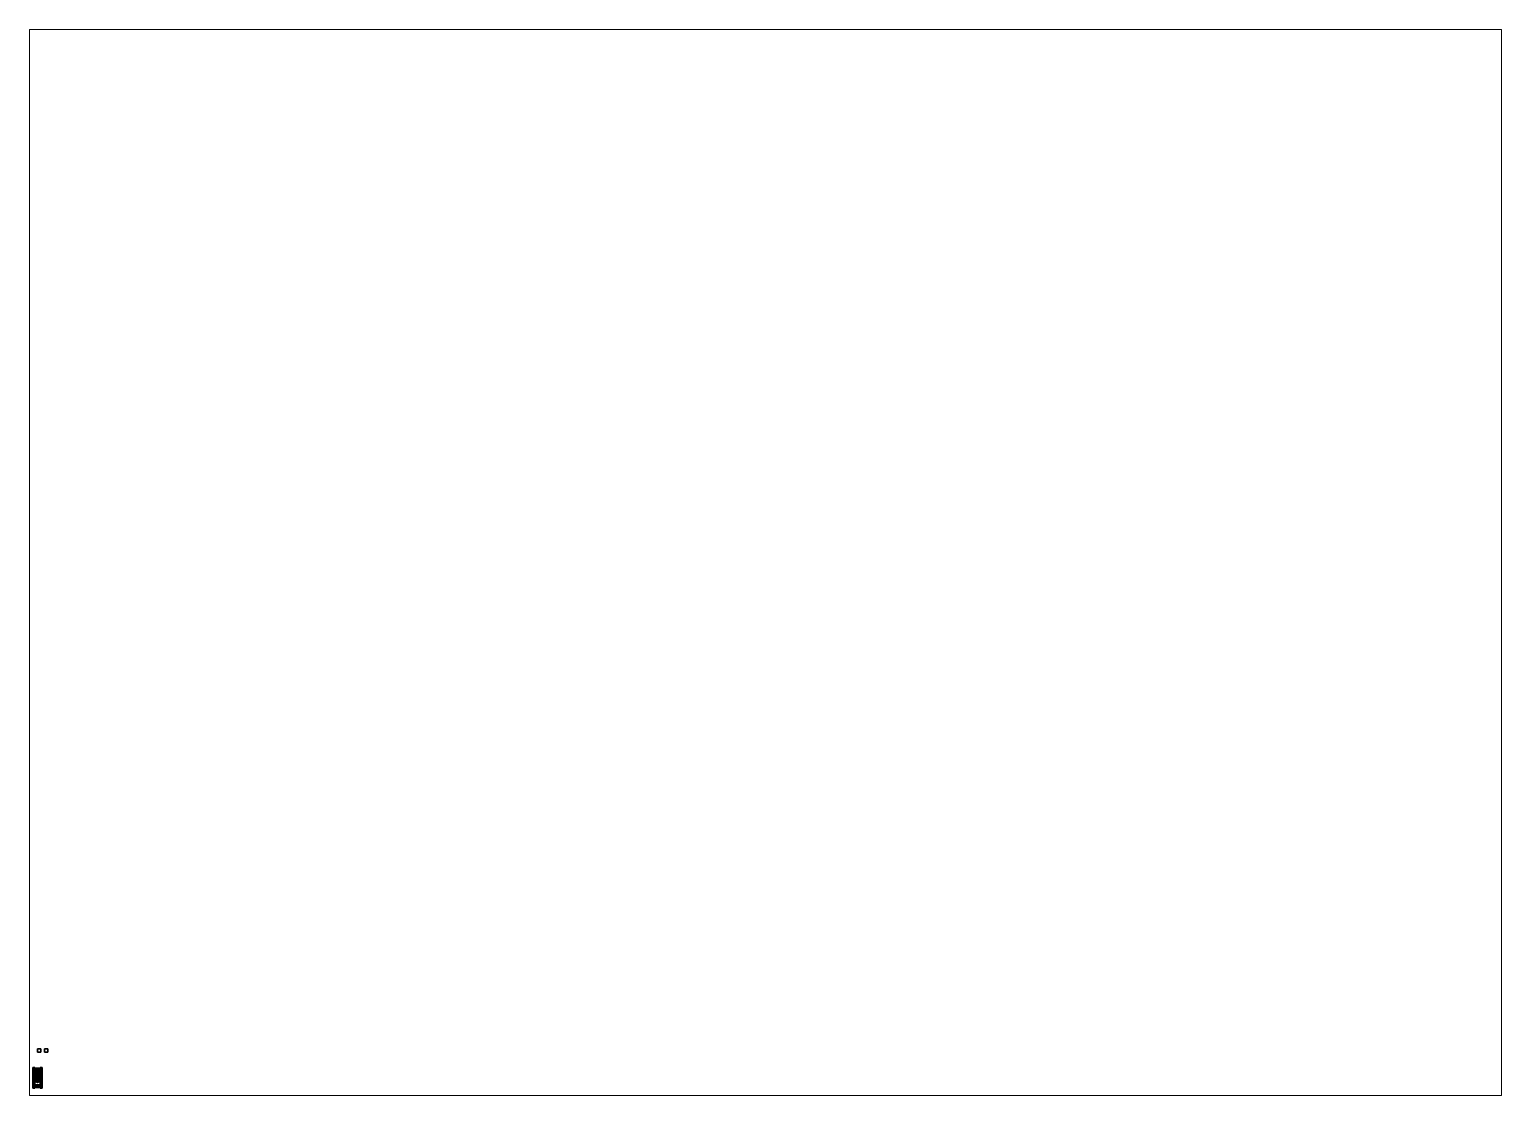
# Paper-space layout 'Layout1' of a CAD drawing. Header units: millimetres. Extents: x 28 to 251, y 20 to 181.
# The model-space entities are those that its viewports show. They can reach past a viewport. Long polylines and large blocks are cut down to what shows.
import ezdxf

# ---------------------------------------------------------------- set-up
doc = ezdxf.new("R2010")
doc.units = ezdxf.units.MM
for name, color, linetype in [('bogie', 5, 'Continuous'), ('gun', 1, 'Continuous'), ('mudguards', 6, 'Continuous'), ('sleeve', 5, 'Continuous'), ('tracks', 3, 'Continuous'), ('turret', 2, 'Continuous'), ('wheels', 2, 'Continuous')]:
    doc.layers.add(name, color=color, linetype=linetype)

msp = doc.modelspace()

# ---------------------------------------------------------------- linework, layer by layer
for points in [[(1, 8.25, 1), (1, 8.25), (0, 8.25), (0, 8.25, 1)], [(1, 8.25), (1, 7.25), (0, 7.25), (0, 8.25)], [(0, 8.25), (0, 7.25), (0, 7.25, 1), (0, 8.25, 1)], [(0, 8.25, 1), (0, 7.25, 1), (1, 7.25, 1), (1, 8.25, 1)], [(0, 7.25, 1), (0, 7.25), (1, 7.25), (1, 7.25, 1)], [(1, 7.25, 1), (1, 7.25), (1, 8.25), (1, 8.25, 1)], [(3, 8.25), (3, 7.25), (2, 7.25), (2, 8.25)], [(2, 8.25), (2, 7.25), (3, 7.25), (3, 8.25)], [(-1.26, 2.17, 1.18), (-1.26, -2.77, 1.18), (-1.26, -2.69, 1.37), (-1.26, 0.29, 1.79)], [(1.26, 1.49, 1.79), (1.26, 2.17, 1.18), (-1.26, 2.17, 1.18), (-1.26, 1.49, 1.79)], [(-1.26, 2.17, 1.18), (-1.26, 0.29, 1.79), (-1.26, 0.29, 1.79), (-1.26, 1.49, 1.79)], [(-1.26, 1.49, 1.79), (-1.26, 0.29, 1.79), (1.26, 0.29, 1.79), (1.26, 1.49, 1.79)], [(-1.26, 0.29, 1.79), (-1.26, -2.69, 1.37), (-0.73, -2.61, 1.56), (-0.73, -0.94, 1.79)], [(-1.26, 0.29, 1.79), (-0.73, -0.94, 1.79), (0.73, -0.94, 1.79), (1.26, 0.29, 1.79)], [(-0.99, 1.83, 1.48), (-1.01, 1.81, 1.5), (-1.01, 1.81, 1.66), (-0.99, 1.83, 1.68)], [(-1.01, 1.78, 1.69), (-0.99, 1.79, 1.71), (-0.99, 1.83, 1.68), (-1.01, 1.81, 1.66)], [(-1.01, 1.81, 1.5), (-0.99, 1.79, 1.52), (-0.99, 1.79, 1.64), (-1.01, 1.81, 1.66)], [(-0.99, 1.77, 1.67), (-1.01, 1.78, 1.69), (-1.01, 1.81, 1.66), (-0.99, 1.79, 1.64)], [(-1.01, 1.73, 1.69), (-0.99, 1.72, 1.71), (-0.99, 1.79, 1.71), (-1.01, 1.78, 1.69)], [(-0.99, 1.74, 1.67), (-1.01, 1.73, 1.69), (-1.01, 1.78, 1.69), (-0.99, 1.77, 1.67)], [(-0.99, 1.72, 1.64), (-1.01, 1.7, 1.65), (-1.01, 1.73, 1.69), (-0.99, 1.74, 1.67)], [(-1.01, 1.7, 1.65), (-0.99, 1.68, 1.67), (-0.99, 1.72, 1.71), (-1.01, 1.73, 1.69)], [(-0.99, 1.72, 1.58), (-1.01, 1.7, 1.6), (-1.01, 1.7, 1.65), (-0.99, 1.72, 1.64)], [(-1.01, 1.7, 1.6), (-0.99, 1.68, 1.61), (-0.99, 1.68, 1.67), (-1.01, 1.7, 1.65)], [(-0.97, 1.81, 1.5), (-0.99, 1.83, 1.48), (-0.99, 1.83, 1.68), (-0.97, 1.81, 1.66)], [(-0.99, 1.79, 1.71), (-0.97, 1.78, 1.69), (-0.97, 1.81, 1.66), (-0.99, 1.83, 1.68)], [(-0.99, 1.79, 1.52), (-0.97, 1.81, 1.5), (-0.97, 1.81, 1.66), (-0.99, 1.79, 1.64)], [(-0.97, 1.78, 1.69), (-0.99, 1.77, 1.67), (-0.99, 1.79, 1.64), (-0.97, 1.81, 1.66)], [(-0.99, 1.72, 1.71), (-0.97, 1.73, 1.69), (-0.97, 1.78, 1.69), (-0.99, 1.79, 1.71)], [(-0.97, 1.73, 1.69), (-0.99, 1.74, 1.67), (-0.99, 1.77, 1.67), (-0.97, 1.78, 1.69)], [(-0.97, 1.7, 1.65), (-0.99, 1.72, 1.64), (-0.99, 1.74, 1.67), (-0.97, 1.73, 1.69)], [(-0.99, 1.68, 1.67), (-0.97, 1.7, 1.65), (-0.97, 1.73, 1.69), (-0.99, 1.72, 1.71)], [(-0.97, 1.7, 1.6), (-0.99, 1.72, 1.58), (-0.99, 1.72, 1.64), (-0.97, 1.7, 1.65)], [(-0.99, 1.68, 1.61), (-0.97, 1.7, 1.6), (-0.97, 1.7, 1.65), (-0.99, 1.68, 1.67)], [(-0.82, 0.67, 1.79), (-0.95, 0.29, 1.79), (-0.95, 0.2, 1.87), (-0.82, 0.67, 1.87)], [(0.95, 0.2, 1.87), (-0.82, 0.67, 1.87), (-0.95, 0.2, 1.87), (0.95, 0, 1.87)], [(-0.95, 0.29, 1.79), (-0.95, 0, 1.74), (-0.95, 0, 1.87), (-0.95, 0.2, 1.87)], [(0.95, 0, 1.87), (-0.95, 0.2, 1.87), (-0.95, 0, 1.87), (0.82, -0.48, 1.87)], [(-0.95, 0, 1.74), (-0.82, -0.48, 1.68), (-0.82, -0.48, 1.87), (-0.95, 0, 1.87)], [(0.82, -0.48, 1.87), (-0.95, 0, 1.87), (-0.82, -0.48, 1.87), (0.47, -0.82, 1.87)], [(-0.48, 1.02, 1.79), (-0.82, 0.67, 1.79), (-0.82, 0.67, 1.87), (-0.48, 1.02, 1.87)], [(0.82, 0.67, 1.87), (-0.48, 1.02, 1.87), (-0.82, 0.67, 1.87), (0.95, 0.2, 1.87)], [(-0.74, 1.95, 0.48), (-0.74, -2.19, 0.48), (-0.74, -2.61, 0.68), (-0.74, 2.61, 0.68)], [(0.74, 2.61, 0.68), (0.74, 1.95, 0.48), (-0.74, 1.95, 0.48), (-0.74, 2.61, 0.68)], [(-0.74, 2.61, 0.68), (-0.74, -2.75, 0.68), (-0.74, -2.77, 0.71), (-0.74, 2.61, 0.78)], [(0.74, 2.61, 0.78), (0.74, 2.61, 0.68), (-0.74, 2.61, 0.68), (-0.74, 2.61, 0.78)], [(-0.74, 2.61, 0.78), (-0.74, -2.77, 0.71), (-0.74, -2.77, 1.18), (-0.74, 2.17, 1.18)], [(0.74, 2.17, 1.18), (0.74, 2.61, 0.78), (-0.74, 2.61, 0.78), (-0.74, 2.17, 1.18)], [(0.74, 1.95, 0.48), (0.74, -2.19, 0.48), (-0.74, -2.19, 0.48), (-0.74, 1.95, 0.48)], [(-0.47, 2.17, 1.42), (-0.5, 2.17, 1.39), (-0.5, 1.93, 1.39), (-0.47, 1.9, 1.42)], [(-0.5, 2.17, 1.39), (-0.47, 2.17, 1.36), (-0.47, 1.96, 1.36), (-0.5, 1.93, 1.39)], [(-0.45, 2.17, 1.39), (-0.47, 2.17, 1.36), (-0.5, 2.17, 1.39), (-0.47, 2.17, 1.42)], [(-0.45, 2.17, 1.39), (-0.47, 2.17, 1.42), (-0.47, 1.9, 1.42), (-0.45, 1.93, 1.39)], [(-0.47, 2.17, 1.36), (-0.45, 2.17, 1.39), (-0.45, 1.93, 1.39), (-0.47, 1.96, 1.36)], [(0, 1.15, 1.79), (-0.48, 1.02, 1.79), (-0.48, 1.02, 1.87), (0, 1.15, 1.87)], [(0.47, 1.02, 1.87), (0, 1.15, 1.87), (-0.48, 1.02, 1.87), (0.82, 0.67, 1.87)], [(0.47, 1.02, 1.79), (0, 1.15, 1.79), (0, 1.15, 1.87), (0.47, 1.02, 1.87)], [(0.82, 0.67, 1.79), (0.47, 1.02, 1.79), (0.47, 1.02, 1.87), (0.82, 0.67, 1.87)], [(0.73, -0.94, 1.79), (0.73, -2.61, 1.56), (1.26, -2.69, 1.37), (1.26, 0.29, 1.79)], [(0.74, -2.61, 0.68), (0.74, -2.19, 0.48), (0.74, 1.95, 0.48), (0.74, 2.61, 0.68)], [(0.74, -2.77, 0.71), (0.74, -2.75, 0.68), (0.74, 2.61, 0.68), (0.74, 2.61, 0.78)], [(0.74, -2.77, 1.18), (0.74, -2.77, 0.71), (0.74, 2.61, 0.78), (0.74, 2.17, 1.18)], [(0.95, 0.29, 1.79), (0.82, 0.67, 1.79), (0.82, 0.67, 1.87), (0.95, 0.2, 1.87)], [(0.95, 0, 1.74), (0.95, 0.29, 1.79), (0.95, 0.2, 1.87), (0.95, 0, 1.87)], [(0.99, 1.83, 1.48), (0.97, 1.81, 1.5), (0.97, 1.81, 1.66), (0.99, 1.83, 1.68)], [(0.97, 1.78, 1.69), (0.99, 1.79, 1.71), (0.99, 1.83, 1.68), (0.97, 1.81, 1.66)], [(0.97, 1.81, 1.5), (0.99, 1.79, 1.52), (0.99, 1.79, 1.64), (0.97, 1.81, 1.66)], [(0.99, 1.77, 1.67), (0.97, 1.78, 1.69), (0.97, 1.81, 1.66), (0.99, 1.79, 1.64)], [(0.97, 1.73, 1.69), (0.99, 1.72, 1.71), (0.99, 1.79, 1.71), (0.97, 1.78, 1.69)], [(0.99, 1.74, 1.67), (0.97, 1.73, 1.69), (0.97, 1.78, 1.69), (0.99, 1.77, 1.67)], [(0.99, 1.72, 1.64), (0.97, 1.7, 1.65), (0.97, 1.73, 1.69), (0.99, 1.74, 1.67)], [(0.97, 1.7, 1.65), (0.99, 1.68, 1.67), (0.99, 1.72, 1.71), (0.97, 1.73, 1.69)], [(0.99, 1.72, 1.58), (0.97, 1.7, 1.6), (0.97, 1.7, 1.65), (0.99, 1.72, 1.64)], [(0.97, 1.7, 1.6), (0.99, 1.68, 1.61), (0.99, 1.68, 1.67), (0.97, 1.7, 1.65)], [(1.01, 1.81, 1.5), (0.99, 1.83, 1.48), (0.99, 1.83, 1.68), (1.01, 1.81, 1.66)], [(0.99, 1.79, 1.71), (1.01, 1.78, 1.69), (1.01, 1.81, 1.66), (0.99, 1.83, 1.68)], [(0.99, 1.79, 1.52), (1.01, 1.81, 1.5), (1.01, 1.81, 1.66), (0.99, 1.79, 1.64)], [(1.01, 1.78, 1.69), (0.99, 1.77, 1.67), (0.99, 1.79, 1.64), (1.01, 1.81, 1.66)], [(0.99, 1.72, 1.71), (1.01, 1.73, 1.69), (1.01, 1.78, 1.69), (0.99, 1.79, 1.71)], [(1.01, 1.73, 1.69), (0.99, 1.74, 1.67), (0.99, 1.77, 1.67), (1.01, 1.78, 1.69)], [(1.01, 1.7, 1.65), (0.99, 1.72, 1.64), (0.99, 1.74, 1.67), (1.01, 1.73, 1.69)], [(0.99, 1.68, 1.67), (1.01, 1.7, 1.65), (1.01, 1.73, 1.69), (0.99, 1.72, 1.71)], [(1.01, 1.7, 1.6), (0.99, 1.72, 1.58), (0.99, 1.72, 1.64), (1.01, 1.7, 1.65)], [(0.99, 1.68, 1.61), (1.01, 1.7, 1.6), (1.01, 1.7, 1.65), (0.99, 1.68, 1.67)], [(1.26, -2.69, 1.37), (1.26, -2.77, 1.18), (1.26, 2.17, 1.18), (1.26, 0.29, 1.79)], [(1.26, 0.29, 1.79), (1.26, 0.29, 1.79), (1.26, 2.17, 1.18), (1.26, 1.49, 1.79)], [(-1.26, -2.69, 1.37), (-1.26, -2.69, 1.37), (-0.66, -2.62, 1.53), (-0.73, -2.61, 1.56)], [(-1.26, -2.69, 1.37), (-1.26, -2.77, 1.18), (-0.66, -2.77, 1.18), (-0.66, -2.62, 1.53)], [(-0.99, -2.09, 1.62), (-1.01, -2.11, 1.61), (-1.01, -2.15, 1.65), (-0.99, -2.14, 1.67)], [(-0.99, -2.09, 1.48), (-1.01, -2.11, 1.48), (-1.01, -2.11, 1.61), (-0.99, -2.09, 1.62)], [(-1.01, -2.11, 1.61), (-0.99, -2.13, 1.6), (-0.99, -2.16, 1.63), (-1.01, -2.15, 1.65)], [(-1.01, -2.11, 1.48), (-0.99, -2.13, 1.48), (-0.99, -2.13, 1.6), (-1.01, -2.11, 1.61)], [(-1.01, -2.23, 1.65), (-0.99, -2.24, 1.67), (-0.99, -2.14, 1.67), (-1.01, -2.15, 1.65)], [(-0.99, -2.22, 1.63), (-1.01, -2.23, 1.65), (-1.01, -2.15, 1.65), (-0.99, -2.16, 1.63)], [(-0.99, -2.23, 1.6), (-1.01, -2.25, 1.61), (-1.01, -2.23, 1.65), (-0.99, -2.22, 1.63)], [(-1.01, -2.25, 1.61), (-0.99, -2.27, 1.62), (-0.99, -2.24, 1.67), (-1.01, -2.23, 1.65)], [(-0.99, -2.23, 1.48), (-1.01, -2.25, 1.48), (-1.01, -2.25, 1.61), (-0.99, -2.23, 1.6)], [(-1.01, -2.25, 1.48), (-0.99, -2.27, 1.48), (-0.99, -2.27, 1.62), (-1.01, -2.25, 1.61)], [(-0.97, -2.11, 1.61), (-0.99, -2.09, 1.62), (-0.99, -2.14, 1.67), (-0.97, -2.15, 1.65)], [(-0.97, -2.11, 1.48), (-0.99, -2.09, 1.48), (-0.99, -2.09, 1.62), (-0.97, -2.11, 1.61)], [(-0.99, -2.13, 1.6), (-0.97, -2.11, 1.61), (-0.97, -2.15, 1.65), (-0.99, -2.16, 1.63)], [(-0.99, -2.13, 1.48), (-0.97, -2.11, 1.48), (-0.97, -2.11, 1.61), (-0.99, -2.13, 1.6)], [(-0.99, -2.24, 1.67), (-0.97, -2.23, 1.65), (-0.97, -2.15, 1.65), (-0.99, -2.14, 1.67)], [(-0.97, -2.23, 1.65), (-0.99, -2.22, 1.63), (-0.99, -2.16, 1.63), (-0.97, -2.15, 1.65)], [(-0.97, -2.25, 1.61), (-0.99, -2.23, 1.6), (-0.99, -2.22, 1.63), (-0.97, -2.23, 1.65)], [(-0.99, -2.27, 1.62), (-0.97, -2.25, 1.61), (-0.97, -2.23, 1.65), (-0.99, -2.24, 1.67)], [(-0.97, -2.25, 1.48), (-0.99, -2.23, 1.48), (-0.99, -2.23, 1.6), (-0.97, -2.25, 1.61)], [(-0.99, -2.27, 1.48), (-0.97, -2.25, 1.48), (-0.97, -2.25, 1.61), (-0.99, -2.27, 1.62)], [(-0.82, -0.48, 1.68), (-0.48, -0.82, 1.63), (-0.48, -0.82, 1.87), (-0.82, -0.48, 1.87)], [(0.47, -0.82, 1.87), (-0.82, -0.48, 1.87), (-0.48, -0.82, 1.87), (0, -0.95, 1.87)], [(-0.74, -2.61, 0.68), (-0.74, -2.19, 0.48), (0.74, -2.19, 0.48), (0.74, -2.61, 0.68)], [(0.74, -2.61, 0.68), (0.74, -2.75, 0.68), (-0.74, -2.75, 0.68), (-0.74, -2.61, 0.68)], [(-0.74, -2.77, 0.71), (-0.74, -2.75, 0.68), (0.74, -2.75, 0.68), (0.74, -2.77, 0.71)], [(-0.74, -2.77, 1.18), (-0.74, -2.77, 0.71), (0.74, -2.77, 0.71), (0.74, -2.77, 1.18)], [(-0.73, -0.94, 1.79), (-0.73, -2.61, 1.56), (0.73, -2.61, 1.56), (0.73, -0.94, 1.79)], [(-0.73, -2.61, 1.56), (-0.66, -2.62, 1.53), (0.66, -2.62, 1.53), (0.73, -2.61, 1.56)], [(-0.66, -2.77, 1.18), (-0.66, -2.92, 1.19), (-0.66, -2.79, 1.51), (-0.66, -2.62, 1.53)], [(-0.66, -2.62, 1.53), (-0.66, -2.79, 1.51), (0.66, -2.79, 1.51), (0.66, -2.62, 1.53)], [(0.66, -2.77, 1.18), (0.66, -2.92, 1.19), (-0.66, -2.92, 1.19), (-0.66, -2.77, 1.18)], [(-0.66, -2.79, 1.51), (-0.66, -2.92, 1.19), (0.66, -2.92, 1.19), (0.66, -2.79, 1.51)], [(-0.48, -0.82, 1.63), (0, -0.95, 1.61), (0, -0.95, 1.87), (-0.48, -0.82, 1.87)], [(0, -0.95, 1.61), (0.47, -0.82, 1.63), (0.47, -0.82, 1.87), (0, -0.95, 1.87)], [(0.47, -0.82, 1.63), (0.82, -0.48, 1.68), (0.82, -0.48, 1.87), (0.47, -0.82, 1.87)], [(0.73, -2.61, 1.56), (0.66, -2.62, 1.53), (1.26, -2.69, 1.37)], [(0.66, -2.79, 1.51), (0.66, -2.92, 1.19), (0.66, -2.77, 1.18), (0.66, -2.62, 1.53)], [(0.66, -2.62, 1.53), (0.66, -2.77, 1.18), (1.26, -2.77, 1.18), (1.26, -2.69, 1.37)], [(0.82, -0.48, 1.68), (0.95, 0, 1.74), (0.95, 0, 1.87), (0.82, -0.48, 1.87)], [(0.99, -2.09, 1.62), (0.97, -2.11, 1.61), (0.97, -2.15, 1.65), (0.99, -2.14, 1.67)], [(0.99, -2.09, 1.48), (0.97, -2.11, 1.48), (0.97, -2.11, 1.61), (0.99, -2.09, 1.62)], [(0.97, -2.11, 1.61), (0.99, -2.13, 1.6), (0.99, -2.16, 1.63), (0.97, -2.15, 1.65)], [(0.97, -2.11, 1.48), (0.99, -2.13, 1.48), (0.99, -2.13, 1.6), (0.97, -2.11, 1.61)], [(0.97, -2.23, 1.65), (0.99, -2.24, 1.67), (0.99, -2.14, 1.67), (0.97, -2.15, 1.65)], [(0.99, -2.22, 1.63), (0.97, -2.23, 1.65), (0.97, -2.15, 1.65), (0.99, -2.16, 1.63)], [(0.99, -2.23, 1.6), (0.97, -2.25, 1.61), (0.97, -2.23, 1.65), (0.99, -2.22, 1.63)], [(0.97, -2.25, 1.61), (0.99, -2.27, 1.62), (0.99, -2.24, 1.67), (0.97, -2.23, 1.65)], [(0.99, -2.23, 1.48), (0.97, -2.25, 1.48), (0.97, -2.25, 1.61), (0.99, -2.23, 1.6)], [(0.97, -2.25, 1.48), (0.99, -2.27, 1.48), (0.99, -2.27, 1.62), (0.97, -2.25, 1.61)], [(1.01, -2.11, 1.61), (0.99, -2.09, 1.62), (0.99, -2.14, 1.67), (1.01, -2.15, 1.65)], [(1.01, -2.11, 1.48), (0.99, -2.09, 1.48), (0.99, -2.09, 1.62), (1.01, -2.11, 1.61)], [(0.99, -2.13, 1.6), (1.01, -2.11, 1.61), (1.01, -2.15, 1.65), (0.99, -2.16, 1.63)], [(0.99, -2.13, 1.48), (1.01, -2.11, 1.48), (1.01, -2.11, 1.61), (0.99, -2.13, 1.6)], [(0.99, -2.24, 1.67), (1.01, -2.23, 1.65), (1.01, -2.15, 1.65), (0.99, -2.14, 1.67)], [(1.01, -2.23, 1.65), (0.99, -2.22, 1.63), (0.99, -2.16, 1.63), (1.01, -2.15, 1.65)], [(1.01, -2.25, 1.61), (0.99, -2.23, 1.6), (0.99, -2.22, 1.63), (1.01, -2.23, 1.65)], [(0.99, -2.27, 1.62), (1.01, -2.25, 1.61), (1.01, -2.23, 1.65), (0.99, -2.24, 1.67)], [(1.01, -2.25, 1.48), (0.99, -2.23, 1.48), (0.99, -2.23, 1.6), (1.01, -2.25, 1.61)], [(0.99, -2.27, 1.48), (1.01, -2.25, 1.48), (1.01, -2.25, 1.61), (0.99, -2.27, 1.62)]]:
    msp.add_3dface(points)
at = {"layer": 'bogie'}
for points in [[(-1.1, 1.9, 0.36), (-1.1, 1.87, 0.31), (-1.1, 1.55, 0.37), (-1.1, 1.57, 0.46)], [(-1.05, 1.57, 0.46), (-1.05, 1.9, 0.36), (-1.1, 1.9, 0.36), (-1.1, 1.57, 0.46)], [(-1.05, 1.9, 0.36), (-1.05, 1.87, 0.31), (-1.1, 1.87, 0.31), (-1.1, 1.9, 0.36)], [(-1.1, 1.55, 0.37), (-1.1, 1.87, 0.31), (-1.05, 1.87, 0.31), (-1.05, 1.55, 0.37)], [(-1.1, 1.79, 0.46), (-1.1, 1.81, 0.39), (-1.1, 1.78, 0.4), (-1.1, 1.76, 0.47)], [(-1.05, 1.79, 0.46), (-1.05, 1.81, 0.39), (-1.1, 1.81, 0.39), (-1.1, 1.79, 0.46)], [(-1.1, 1.76, 0.52), (-1.1, 1.79, 0.46), (-1.1, 1.58, 0.52), (-1.1, 1.59, 0.59)], [(-1.05, 1.76, 0.52), (-1.05, 1.79, 0.46), (-1.1, 1.79, 0.46), (-1.1, 1.76, 0.52)], [(-1.1, 1.76, 0.47), (-1.1, 1.78, 0.4), (-1.05, 1.78, 0.4), (-1.05, 1.76, 0.47)], [(-1.1, 1.58, 0.52), (-1.1, 1.76, 0.47), (-1.05, 1.76, 0.47), (-1.05, 1.58, 0.52)], [(-1.05, 1.59, 0.59), (-1.05, 1.76, 0.52), (-1.1, 1.76, 0.52), (-1.1, 1.59, 0.59)], [(-1.1, 1.72, 0.7), (-1.1, 1.25, 0.7), (-1.1, 1.25, 0.87), (-1.1, 1.72, 0.87)], [(-1.1, 1.72, 0.87), (-1.1, 1.25, 0.87), (-0.74, 1.25, 0.87), (-0.74, 1.72, 0.87)], [(-0.74, 1.72, 0.87), (-0.74, 1.72, 0.7), (-1.1, 1.72, 0.7), (-1.1, 1.72, 0.87)], [(-1.1, 1.68, 0.66), (-1.1, 1.29, 0.66), (-1.1, 1.25, 0.7), (-1.1, 1.72, 0.7)], [(-0.74, 1.72, 0.7), (-0.74, 1.68, 0.66), (-1.1, 1.68, 0.66), (-1.1, 1.72, 0.7)], [(-0.74, 1.68, 0.66), (-0.74, 1.6, 0.66), (-1.1, 1.6, 0.66), (-1.1, 1.68, 0.66)], [(-1.1, 1.55, 0.37), (-1.1, 1.38, 0.37), (-1.1, 1.33, 0.66), (-1.1, 1.6, 0.66)], [(-0.74, 1.6, 0.66), (-0.74, 1.55, 0.37), (-1.1, 1.55, 0.37), (-1.1, 1.6, 0.66)], [(-0.74, 1.55, 0.37), (-0.74, 1.38, 0.37), (-1.1, 1.38, 0.37), (-1.1, 1.55, 0.37)], [(-1.1, 1.33, 0.66), (-1.1, 1.38, 0.37), (-0.74, 1.38, 0.37), (-0.74, 1.33, 0.66)], [(-1.1, 1.38, 0.37), (-1.1, 1.06, 0.31), (-1.1, 1.03, 0.36), (-1.1, 1.36, 0.46)], [(-1.05, 1.38, 0.37), (-1.05, 1.06, 0.31), (-1.1, 1.06, 0.31), (-1.1, 1.38, 0.37)], [(-1.1, 1.36, 0.46), (-1.1, 1.03, 0.36), (-1.05, 1.03, 0.36), (-1.05, 1.36, 0.46)], [(-1.1, 1.35, 0.52), (-1.1, 1.14, 0.46), (-1.1, 1.17, 0.52), (-1.1, 1.34, 0.59)], [(-1.05, 1.35, 0.52), (-1.05, 1.17, 0.47), (-1.1, 1.17, 0.47), (-1.1, 1.35, 0.52)], [(-1.1, 1.34, 0.59), (-1.1, 1.17, 0.52), (-1.05, 1.17, 0.52), (-1.05, 1.34, 0.59)], [(-0.74, 1.33, 0.66), (-0.74, 1.29, 0.66), (-1.1, 1.29, 0.66), (-1.1, 1.33, 0.66)], [(-1.1, 1.25, 0.7), (-1.1, 1.29, 0.66), (-0.74, 1.29, 0.66), (-0.74, 1.25, 0.7)], [(-1.1, 1.25, 0.87), (-1.1, 1.25, 0.7), (-0.74, 1.25, 0.7), (-0.74, 1.25, 0.87)], [(-1.05, 1.25, 0.7), (-1.05, 1.04, 0.89), (-1.1, 1.04, 0.89), (-1.1, 1.25, 0.7)], [(-1.1, 1.25, 0.7), (-1.1, 1.04, 0.89), (-1.1, 1.09, 0.89), (-1.1, 1.25, 0.75)], [(-1.1, 1.25, 0.75), (-1.1, 1.09, 0.89), (-1.05, 1.09, 0.89), (-1.05, 1.25, 0.75)], [(-1.05, 1.25, 0.85), (-1.05, 1.09, 0.89), (-1.1, 1.09, 0.89), (-1.1, 1.25, 0.85)], [(-1.1, 1.25, 0.85), (-1.1, 1.09, 0.89), (-1.1, 1.11, 0.9), (-1.1, 1.25, 0.87)], [(-1.1, 1.25, 0.87), (-1.1, 1.11, 0.9), (-1.05, 1.11, 0.9), (-1.05, 1.25, 0.87)], [(-1.1, 1.17, 0.52), (-1.1, 1.14, 0.46), (-1.05, 1.14, 0.46), (-1.05, 1.17, 0.52)], [(-1.1, 1.15, 0.4), (-1.1, 1.12, 0.39), (-1.1, 1.14, 0.46), (-1.1, 1.17, 0.47)], [(-1.05, 1.17, 0.47), (-1.05, 1.15, 0.4), (-1.1, 1.15, 0.4), (-1.1, 1.17, 0.47)], [(-1.1, 1.14, 0.46), (-1.1, 1.12, 0.39), (-1.05, 1.12, 0.39), (-1.05, 1.14, 0.46)], [(-1.1, 1.11, 0.9), (-1.1, 1.09, 0.89), (-1.05, 1.09, 0.89), (-1.05, 1.11, 0.9)], [(-1.1, 1.09, 0.89), (-1.1, 1.04, 0.89), (-1.05, 1.04, 0.89), (-1.05, 1.09, 0.89)], [(-1.1, 1.03, 0.36), (-1.1, 1.06, 0.31), (-1.05, 1.06, 0.31), (-1.05, 1.03, 0.36)], [(-1.1, 0.56, 0.36), (-1.1, 0.53, 0.31), (-1.1, 0.21, 0.37), (-1.1, 0.23, 0.46)], [(-1.05, 0.23, 0.46), (-1.05, 0.56, 0.36), (-1.1, 0.56, 0.36), (-1.1, 0.23, 0.46)], [(-1.05, 0.56, 0.36), (-1.05, 0.53, 0.31), (-1.1, 0.53, 0.31), (-1.1, 0.56, 0.36)], [(-1.1, 0.21, 0.37), (-1.1, 0.53, 0.31), (-1.05, 0.53, 0.31), (-1.05, 0.21, 0.37)], [(-1.1, 0.45, 0.46), (-1.1, 0.47, 0.39), (-1.1, 0.44, 0.4), (-1.1, 0.42, 0.47)], [(-1.05, 0.45, 0.46), (-1.05, 0.47, 0.39), (-1.1, 0.47, 0.39), (-1.1, 0.45, 0.46)], [(-1.1, 0.42, 0.52), (-1.1, 0.45, 0.46), (-1.1, 0.24, 0.52), (-1.1, 0.25, 0.59)], [(-1.05, 0.42, 0.52), (-1.05, 0.45, 0.46), (-1.1, 0.45, 0.46), (-1.1, 0.42, 0.52)], [(-1.1, 0.42, 0.47), (-1.1, 0.44, 0.4), (-1.05, 0.44, 0.4), (-1.05, 0.42, 0.47)], [(-1.1, 0.24, 0.52), (-1.1, 0.42, 0.47), (-1.05, 0.42, 0.47), (-1.05, 0.24, 0.52)], [(-1.05, 0.25, 0.59), (-1.05, 0.42, 0.52), (-1.1, 0.42, 0.52), (-1.1, 0.25, 0.59)], [(-1.1, 0.34, 0.66), (-1.1, -0.05, 0.66), (-1.1, -0.09, 0.7), (-1.1, 0.38, 0.7)], [(-0.74, 0.38, 0.7), (-0.74, 0.34, 0.66), (-1.1, 0.34, 0.66), (-1.1, 0.38, 0.7)], [(-0.74, 0.38, 0.87), (-0.74, 0.38, 0.7), (-1.1, 0.38, 0.7), (-1.1, 0.38, 0.87)], [(-1.1, 0.38, 0.7), (-1.1, -0.09, 0.7), (-1.1, -0.09, 0.87), (-1.1, 0.38, 0.87)], [(-1.1, 0.38, 0.87), (-1.1, -0.09, 0.87), (-0.74, -0.09, 0.87), (-0.74, 0.38, 0.87)], [(-0.74, 0.34, 0.66), (-0.74, 0.26, 0.66), (-1.1, 0.26, 0.66), (-1.1, 0.34, 0.66)], [(-1.1, 0.21, 0.37), (-1.1, 0.04, 0.37), (-1.1, -0.01, 0.66), (-1.1, 0.26, 0.66)], [(-0.74, 0.26, 0.66), (-0.74, 0.21, 0.37), (-1.1, 0.21, 0.37), (-1.1, 0.26, 0.66)], [(-0.74, 0.21, 0.37), (-0.74, 0.04, 0.37), (-1.1, 0.04, 0.37), (-1.1, 0.21, 0.37)], [(-1.1, -0.01, 0.66), (-1.1, 0.04, 0.37), (-0.74, 0.04, 0.37), (-0.74, -0.01, 0.66)], [(-1.1, 0.04, 0.37), (-1.1, -0.28, 0.31), (-1.1, -0.31, 0.36), (-1.1, 0.02, 0.46)], [(-1.05, 0.04, 0.37), (-1.05, -0.28, 0.31), (-1.1, -0.28, 0.31), (-1.1, 0.04, 0.37)], [(-1.1, 0.02, 0.46), (-1.1, -0.31, 0.36), (-1.05, -0.31, 0.36), (-1.05, 0.02, 0.46)], [(-1.05, 0.01, 0.52), (-1.05, -0.17, 0.47), (-1.1, -0.17, 0.47), (-1.1, 0.01, 0.52)], [(-1.1, 0.01, 0.52), (-1.1, -0.2, 0.46), (-1.1, -0.17, 0.52), (-1.1, 0, 0.59)], [(-1.1, 0, 0.59), (-1.1, -0.17, 0.52), (-1.05, -0.17, 0.52), (-1.05, 0, 0.59)], [(-1.05, 1.55, 0.37), (-1.05, 1.87, 0.31), (-1.05, 1.9, 0.36), (-1.05, 1.57, 0.46)], [(-1.05, 1.78, 0.4), (-1.05, 1.81, 0.39), (-1.05, 1.79, 0.46), (-1.05, 1.76, 0.47)], [(-1.05, 1.58, 0.52), (-1.05, 1.79, 0.46), (-1.05, 1.76, 0.52), (-1.05, 1.59, 0.59)], [(-1.05, 1.03, 0.36), (-1.05, 1.06, 0.31), (-1.05, 1.38, 0.37), (-1.05, 1.36, 0.46)], [(-1.05, 1.17, 0.52), (-1.05, 1.14, 0.46), (-1.05, 1.35, 0.52), (-1.05, 1.34, 0.59)], [(-1.05, 1.09, 0.89), (-1.05, 1.04, 0.89), (-1.05, 1.25, 0.7), (-1.05, 1.25, 0.75)], [(-1.05, 1.11, 0.9), (-1.05, 1.09, 0.89), (-1.05, 1.25, 0.85), (-1.05, 1.25, 0.87)], [(-1.05, 1.14, 0.46), (-1.05, 1.12, 0.39), (-1.05, 1.15, 0.4), (-1.05, 1.17, 0.47)], [(-1.05, 0.21, 0.37), (-1.05, 0.53, 0.31), (-1.05, 0.56, 0.36), (-1.05, 0.23, 0.46)], [(-1.05, 0.44, 0.4), (-1.05, 0.47, 0.39), (-1.05, 0.45, 0.46), (-1.05, 0.42, 0.47)], [(-1.05, 0.24, 0.52), (-1.05, 0.45, 0.46), (-1.05, 0.42, 0.52), (-1.05, 0.25, 0.59)], [(-1.05, -0.31, 0.36), (-1.05, -0.28, 0.31), (-1.05, 0.04, 0.37), (-1.05, 0.02, 0.46)], [(-1.05, -0.17, 0.52), (-1.05, -0.2, 0.46), (-1.05, 0.01, 0.52), (-1.05, 0, 0.59)], [(-0.9, 1.9, 0.36), (-0.9, 1.87, 0.31), (-0.95, 1.87, 0.31), (-0.95, 1.9, 0.36)], [(-0.9, 1.57, 0.46), (-0.9, 1.9, 0.36), (-0.95, 1.9, 0.36), (-0.95, 1.57, 0.46)], [(-0.95, 1.9, 0.36), (-0.95, 1.87, 0.31), (-0.95, 1.55, 0.37), (-0.95, 1.57, 0.46)], [(-0.95, 1.55, 0.37), (-0.95, 1.87, 0.31), (-0.9, 1.87, 0.31), (-0.9, 1.55, 0.37)], [(-0.9, 1.79, 0.46), (-0.9, 1.81, 0.39), (-0.95, 1.81, 0.39), (-0.95, 1.79, 0.46)], [(-0.95, 1.79, 0.46), (-0.95, 1.81, 0.39), (-0.95, 1.78, 0.4), (-0.95, 1.76, 0.47)], [(-0.9, 1.76, 0.52), (-0.9, 1.79, 0.46), (-0.95, 1.79, 0.46), (-0.95, 1.76, 0.52)], [(-0.95, 1.76, 0.52), (-0.95, 1.79, 0.46), (-0.95, 1.58, 0.52), (-0.95, 1.59, 0.59)], [(-0.95, 1.76, 0.47), (-0.95, 1.78, 0.4), (-0.9, 1.78, 0.4), (-0.9, 1.76, 0.47)], [(-0.95, 1.58, 0.52), (-0.95, 1.76, 0.47), (-0.9, 1.76, 0.47), (-0.9, 1.58, 0.52)], [(-0.9, 1.59, 0.59), (-0.9, 1.76, 0.52), (-0.95, 1.76, 0.52), (-0.95, 1.59, 0.59)], [(-0.95, 1.38, 0.37), (-0.95, 1.06, 0.31), (-0.95, 1.03, 0.36), (-0.95, 1.36, 0.46)], [(-0.9, 1.38, 0.37), (-0.9, 1.06, 0.31), (-0.95, 1.06, 0.31), (-0.95, 1.38, 0.37)], [(-0.95, 1.36, 0.46), (-0.95, 1.03, 0.36), (-0.9, 1.03, 0.36), (-0.9, 1.36, 0.46)], [(-0.9, 1.35, 0.52), (-0.9, 1.17, 0.47), (-0.95, 1.17, 0.47), (-0.95, 1.35, 0.52)], [(-0.95, 1.35, 0.52), (-0.95, 1.14, 0.46), (-0.95, 1.17, 0.52), (-0.95, 1.34, 0.59)], [(-0.95, 1.34, 0.59), (-0.95, 1.17, 0.52), (-0.9, 1.17, 0.52), (-0.9, 1.34, 0.59)], [(-0.95, 1.25, 0.7), (-0.95, 1.04, 0.89), (-0.95, 1.09, 0.89), (-0.95, 1.25, 0.75)], [(-0.9, 1.25, 0.7), (-0.9, 1.04, 0.89), (-0.95, 1.04, 0.89), (-0.95, 1.25, 0.7)], [(-0.95, 1.25, 0.75), (-0.95, 1.09, 0.89), (-0.9, 1.09, 0.89), (-0.9, 1.25, 0.75)], [(-0.95, 1.25, 0.85), (-0.95, 1.09, 0.89), (-0.95, 1.11, 0.9), (-0.95, 1.25, 0.87)], [(-0.9, 1.25, 0.85), (-0.9, 1.09, 0.89), (-0.95, 1.09, 0.89), (-0.95, 1.25, 0.85)], [(-0.95, 1.25, 0.87), (-0.95, 1.11, 0.9), (-0.9, 1.11, 0.9), (-0.9, 1.25, 0.87)], [(-0.95, 1.17, 0.52), (-0.95, 1.14, 0.46), (-0.9, 1.14, 0.46), (-0.9, 1.17, 0.52)], [(-0.9, 1.17, 0.47), (-0.9, 1.15, 0.4), (-0.95, 1.15, 0.4), (-0.95, 1.17, 0.47)], [(-0.95, 1.15, 0.4), (-0.95, 1.12, 0.39), (-0.95, 1.14, 0.46), (-0.95, 1.17, 0.47)], [(-0.95, 1.14, 0.46), (-0.95, 1.12, 0.39), (-0.9, 1.12, 0.39), (-0.9, 1.14, 0.46)], [(-0.95, 1.11, 0.9), (-0.95, 1.09, 0.89), (-0.9, 1.09, 0.89), (-0.9, 1.11, 0.9)], [(-0.95, 1.09, 0.89), (-0.95, 1.04, 0.89), (-0.9, 1.04, 0.89), (-0.9, 1.09, 0.89)], [(-0.95, 1.03, 0.36), (-0.95, 1.06, 0.31), (-0.9, 1.06, 0.31), (-0.9, 1.03, 0.36)], [(-0.9, 0.56, 0.36), (-0.9, 0.53, 0.31), (-0.95, 0.53, 0.31), (-0.95, 0.56, 0.36)], [(-0.9, 0.23, 0.46), (-0.9, 0.56, 0.36), (-0.95, 0.56, 0.36), (-0.95, 0.23, 0.46)], [(-0.95, 0.56, 0.36), (-0.95, 0.53, 0.31), (-0.95, 0.21, 0.37), (-0.95, 0.23, 0.46)], [(-0.95, 0.21, 0.37), (-0.95, 0.53, 0.31), (-0.9, 0.53, 0.31), (-0.9, 0.21, 0.37)], [(-0.9, 0.45, 0.46), (-0.9, 0.47, 0.39), (-0.95, 0.47, 0.39), (-0.95, 0.45, 0.46)], [(-0.95, 0.45, 0.46), (-0.95, 0.47, 0.39), (-0.95, 0.44, 0.4), (-0.95, 0.42, 0.47)], [(-0.9, 0.42, 0.52), (-0.9, 0.45, 0.46), (-0.95, 0.45, 0.46), (-0.95, 0.42, 0.52)], [(-0.95, 0.42, 0.52), (-0.95, 0.45, 0.46), (-0.95, 0.24, 0.52), (-0.95, 0.25, 0.59)], [(-0.95, 0.42, 0.47), (-0.95, 0.44, 0.4), (-0.9, 0.44, 0.4), (-0.9, 0.42, 0.47)], [(-0.95, 0.24, 0.52), (-0.95, 0.42, 0.47), (-0.9, 0.42, 0.47), (-0.9, 0.24, 0.52)], [(-0.9, 0.25, 0.59), (-0.9, 0.42, 0.52), (-0.95, 0.42, 0.52), (-0.95, 0.25, 0.59)], [(-0.9, 0.04, 0.37), (-0.9, -0.28, 0.31), (-0.95, -0.28, 0.31), (-0.95, 0.04, 0.37)], [(-0.95, 0.04, 0.37), (-0.95, -0.28, 0.31), (-0.95, -0.31, 0.36), (-0.95, 0.02, 0.46)], [(-0.95, 0.02, 0.46), (-0.95, -0.31, 0.36), (-0.9, -0.31, 0.36), (-0.9, 0.02, 0.46)], [(-0.95, 0.01, 0.52), (-0.95, -0.2, 0.46), (-0.95, -0.17, 0.52), (-0.95, 0, 0.59)], [(-0.9, 0.01, 0.52), (-0.9, -0.17, 0.47), (-0.95, -0.17, 0.47), (-0.95, 0.01, 0.52)], [(-0.95, 0, 0.59), (-0.95, -0.17, 0.52), (-0.9, -0.17, 0.52), (-0.9, 0, 0.59)], [(-0.9, 1.55, 0.37), (-0.9, 1.87, 0.31), (-0.9, 1.9, 0.36), (-0.9, 1.57, 0.46)], [(-0.9, 1.78, 0.4), (-0.9, 1.81, 0.39), (-0.9, 1.79, 0.46), (-0.9, 1.76, 0.47)], [(-0.9, 1.58, 0.52), (-0.9, 1.79, 0.46), (-0.9, 1.76, 0.52), (-0.9, 1.59, 0.59)], [(-0.9, 1.03, 0.36), (-0.9, 1.06, 0.31), (-0.9, 1.38, 0.37), (-0.9, 1.36, 0.46)], [(-0.9, 1.17, 0.52), (-0.9, 1.14, 0.46), (-0.9, 1.35, 0.52), (-0.9, 1.34, 0.59)], [(-0.9, 1.09, 0.89), (-0.9, 1.04, 0.89), (-0.9, 1.25, 0.7), (-0.9, 1.25, 0.75)], [(-0.9, 1.11, 0.9), (-0.9, 1.09, 0.89), (-0.9, 1.25, 0.85), (-0.9, 1.25, 0.87)], [(-0.9, 1.14, 0.46), (-0.9, 1.12, 0.39), (-0.9, 1.15, 0.4), (-0.9, 1.17, 0.47)], [(-0.9, 0.21, 0.37), (-0.9, 0.53, 0.31), (-0.9, 0.56, 0.36), (-0.9, 0.23, 0.46)], [(-0.9, 0.44, 0.4), (-0.9, 0.47, 0.39), (-0.9, 0.45, 0.46), (-0.9, 0.42, 0.47)], [(-0.9, 0.24, 0.52), (-0.9, 0.45, 0.46), (-0.9, 0.42, 0.52), (-0.9, 0.25, 0.59)], [(-0.9, -0.31, 0.36), (-0.9, -0.28, 0.31), (-0.9, 0.04, 0.37), (-0.9, 0.02, 0.46)], [(-0.9, -0.17, 0.52), (-0.9, -0.2, 0.46), (-0.9, 0.01, 0.52), (-0.9, 0, 0.59)], [(1.1, 1.72, 0.7), (1.1, 1.68, 0.66), (0.74, 1.68, 0.66), (0.74, 1.72, 0.7)], [(1.1, 1.72, 0.87), (1.1, 1.72, 0.7), (0.74, 1.72, 0.7), (0.74, 1.72, 0.87)], [(0.74, 1.72, 0.87), (0.74, 1.25, 0.87), (1.1, 1.25, 0.87), (1.1, 1.72, 0.87)], [(1.1, 1.68, 0.66), (1.1, 1.6, 0.66), (0.74, 1.6, 0.66), (0.74, 1.68, 0.66)], [(1.1, 1.6, 0.66), (1.1, 1.55, 0.37), (0.74, 1.55, 0.37), (0.74, 1.6, 0.66)], [(1.1, 1.55, 0.37), (1.1, 1.38, 0.37), (0.74, 1.38, 0.37), (0.74, 1.55, 0.37)], [(0.74, 1.33, 0.66), (0.74, 1.38, 0.37), (1.1, 1.38, 0.37), (1.1, 1.33, 0.66)], [(1.1, 1.33, 0.66), (1.1, 1.29, 0.66), (0.74, 1.29, 0.66), (0.74, 1.33, 0.66)], [(0.74, 1.25, 0.7), (0.74, 1.29, 0.66), (1.1, 1.29, 0.66), (1.1, 1.25, 0.7)], [(0.74, 1.25, 0.87), (0.74, 1.25, 0.7), (1.1, 1.25, 0.7), (1.1, 1.25, 0.87)], [(1.1, 0.38, 0.7), (1.1, 0.34, 0.66), (0.74, 0.34, 0.66), (0.74, 0.38, 0.7)], [(1.1, 0.38, 0.87), (1.1, 0.38, 0.7), (0.74, 0.38, 0.7), (0.74, 0.38, 0.87)], [(0.74, 0.38, 0.87), (0.74, -0.09, 0.87), (1.1, -0.09, 0.87), (1.1, 0.38, 0.87)], [(1.1, 0.34, 0.66), (1.1, 0.26, 0.66), (0.74, 0.26, 0.66), (0.74, 0.34, 0.66)], [(1.1, 0.26, 0.66), (1.1, 0.21, 0.37), (0.74, 0.21, 0.37), (0.74, 0.26, 0.66)], [(1.1, 0.21, 0.37), (1.1, 0.04, 0.37), (0.74, 0.04, 0.37), (0.74, 0.21, 0.37)], [(0.74, -0.01, 0.66), (0.74, 0.04, 0.37), (1.1, 0.04, 0.37), (1.1, -0.01, 0.66)], [(0.9, 1.9, 0.36), (0.9, 1.87, 0.31), (0.9, 1.55, 0.37), (0.9, 1.57, 0.46)], [(0.95, 1.57, 0.46), (0.95, 1.9, 0.36), (0.9, 1.9, 0.36), (0.9, 1.57, 0.46)], [(0.95, 1.9, 0.36), (0.95, 1.87, 0.31), (0.9, 1.87, 0.31), (0.9, 1.9, 0.36)], [(0.9, 1.55, 0.37), (0.9, 1.87, 0.31), (0.95, 1.87, 0.31), (0.95, 1.55, 0.37)], [(0.9, 1.79, 0.46), (0.9, 1.81, 0.39), (0.9, 1.78, 0.4), (0.9, 1.76, 0.47)], [(0.95, 1.79, 0.46), (0.95, 1.81, 0.39), (0.9, 1.81, 0.39), (0.9, 1.79, 0.46)], [(0.9, 1.76, 0.52), (0.9, 1.79, 0.46), (0.9, 1.58, 0.52), (0.9, 1.59, 0.59)], [(0.95, 1.76, 0.52), (0.95, 1.79, 0.46), (0.9, 1.79, 0.46), (0.9, 1.76, 0.52)], [(0.9, 1.76, 0.47), (0.9, 1.78, 0.4), (0.95, 1.78, 0.4), (0.95, 1.76, 0.47)], [(0.9, 1.58, 0.52), (0.9, 1.76, 0.47), (0.95, 1.76, 0.47), (0.95, 1.58, 0.52)], [(0.95, 1.59, 0.59), (0.95, 1.76, 0.52), (0.9, 1.76, 0.52), (0.9, 1.59, 0.59)], [(0.9, 1.38, 0.37), (0.9, 1.06, 0.31), (0.9, 1.03, 0.36), (0.9, 1.36, 0.46)], [(0.95, 1.38, 0.37), (0.95, 1.06, 0.31), (0.9, 1.06, 0.31), (0.9, 1.38, 0.37)], [(0.9, 1.36, 0.46), (0.9, 1.03, 0.36), (0.95, 1.03, 0.36), (0.95, 1.36, 0.46)], [(0.95, 1.35, 0.52), (0.95, 1.17, 0.47), (0.9, 1.17, 0.47), (0.9, 1.35, 0.52)], [(0.9, 1.35, 0.52), (0.9, 1.14, 0.46), (0.9, 1.17, 0.52), (0.9, 1.34, 0.59)], [(0.9, 1.34, 0.59), (0.9, 1.17, 0.52), (0.95, 1.17, 0.52), (0.95, 1.34, 0.59)], [(0.9, 1.25, 0.85), (0.9, 1.09, 0.89), (0.9, 1.11, 0.9), (0.9, 1.25, 0.87)], [(0.95, 1.25, 0.85), (0.95, 1.09, 0.89), (0.9, 1.09, 0.89), (0.9, 1.25, 0.85)], [(0.9, 1.25, 0.7), (0.9, 1.04, 0.89), (0.9, 1.09, 0.89), (0.9, 1.25, 0.75)], [(0.9, 1.25, 0.75), (0.9, 1.09, 0.89), (0.95, 1.09, 0.89), (0.95, 1.25, 0.75)], [(0.95, 1.25, 0.7), (0.95, 1.04, 0.89), (0.9, 1.04, 0.89), (0.9, 1.25, 0.7)], [(0.9, 1.25, 0.87), (0.9, 1.11, 0.9), (0.95, 1.11, 0.9), (0.95, 1.25, 0.87)], [(0.9, 1.17, 0.52), (0.9, 1.14, 0.46), (0.95, 1.14, 0.46), (0.95, 1.17, 0.52)], [(0.95, 1.17, 0.47), (0.95, 1.15, 0.4), (0.9, 1.15, 0.4), (0.9, 1.17, 0.47)], [(0.9, 1.15, 0.4), (0.9, 1.12, 0.39), (0.9, 1.14, 0.46), (0.9, 1.17, 0.47)], [(0.9, 1.14, 0.46), (0.9, 1.12, 0.39), (0.95, 1.12, 0.39), (0.95, 1.14, 0.46)], [(0.9, 1.11, 0.9), (0.9, 1.09, 0.89), (0.95, 1.09, 0.89), (0.95, 1.11, 0.9)], [(0.9, 1.09, 0.89), (0.9, 1.04, 0.89), (0.95, 1.04, 0.89), (0.95, 1.09, 0.89)], [(0.9, 1.03, 0.36), (0.9, 1.06, 0.31), (0.95, 1.06, 0.31), (0.95, 1.03, 0.36)], [(0.9, 0.56, 0.36), (0.9, 0.53, 0.31), (0.9, 0.21, 0.37), (0.9, 0.23, 0.46)], [(0.95, 0.23, 0.46), (0.95, 0.56, 0.36), (0.9, 0.56, 0.36), (0.9, 0.23, 0.46)], [(0.95, 0.56, 0.36), (0.95, 0.53, 0.31), (0.9, 0.53, 0.31), (0.9, 0.56, 0.36)], [(0.9, 0.21, 0.37), (0.9, 0.53, 0.31), (0.95, 0.53, 0.31), (0.95, 0.21, 0.37)], [(0.9, 0.45, 0.46), (0.9, 0.47, 0.39), (0.9, 0.44, 0.4), (0.9, 0.42, 0.47)], [(0.95, 0.45, 0.46), (0.95, 0.47, 0.39), (0.9, 0.47, 0.39), (0.9, 0.45, 0.46)], [(0.9, 0.42, 0.52), (0.9, 0.45, 0.46), (0.9, 0.24, 0.52), (0.9, 0.25, 0.59)], [(0.95, 0.42, 0.52), (0.95, 0.45, 0.46), (0.9, 0.45, 0.46), (0.9, 0.42, 0.52)], [(0.9, 0.42, 0.47), (0.9, 0.44, 0.4), (0.95, 0.44, 0.4), (0.95, 0.42, 0.47)], [(0.9, 0.24, 0.52), (0.9, 0.42, 0.47), (0.95, 0.42, 0.47), (0.95, 0.24, 0.52)], [(0.95, 0.25, 0.59), (0.95, 0.42, 0.52), (0.9, 0.42, 0.52), (0.9, 0.25, 0.59)], [(0.9, 0.04, 0.37), (0.9, -0.28, 0.31), (0.9, -0.31, 0.36), (0.9, 0.02, 0.46)], [(0.95, 0.04, 0.37), (0.95, -0.28, 0.31), (0.9, -0.28, 0.31), (0.9, 0.04, 0.37)], [(0.9, 0.02, 0.46), (0.9, -0.31, 0.36), (0.95, -0.31, 0.36), (0.95, 0.02, 0.46)], [(0.95, 0.01, 0.52), (0.95, -0.17, 0.47), (0.9, -0.17, 0.47), (0.9, 0.01, 0.52)], [(0.9, 0.01, 0.52), (0.9, -0.2, 0.46), (0.9, -0.17, 0.52), (0.9, 0, 0.59)], [(0.9, 0, 0.59), (0.9, -0.17, 0.52), (0.95, -0.17, 0.52), (0.95, 0, 0.59)], [(0.95, 1.55, 0.37), (0.95, 1.87, 0.31), (0.95, 1.9, 0.36), (0.95, 1.57, 0.46)], [(0.95, 1.78, 0.4), (0.95, 1.81, 0.39), (0.95, 1.79, 0.46), (0.95, 1.76, 0.47)], [(0.95, 1.58, 0.52), (0.95, 1.79, 0.46), (0.95, 1.76, 0.52), (0.95, 1.59, 0.59)], [(0.95, 1.03, 0.36), (0.95, 1.06, 0.31), (0.95, 1.38, 0.37), (0.95, 1.36, 0.46)], [(0.95, 1.17, 0.52), (0.95, 1.14, 0.46), (0.95, 1.35, 0.52), (0.95, 1.34, 0.59)], [(0.95, 1.11, 0.9), (0.95, 1.09, 0.89), (0.95, 1.25, 0.85), (0.95, 1.25, 0.87)], [(0.95, 1.09, 0.89), (0.95, 1.04, 0.89), (0.95, 1.25, 0.7), (0.95, 1.25, 0.75)], [(0.95, 1.14, 0.46), (0.95, 1.12, 0.39), (0.95, 1.15, 0.4), (0.95, 1.17, 0.47)], [(0.95, 0.21, 0.37), (0.95, 0.53, 0.31), (0.95, 0.56, 0.36), (0.95, 0.23, 0.46)], [(0.95, 0.44, 0.4), (0.95, 0.47, 0.39), (0.95, 0.45, 0.46), (0.95, 0.42, 0.47)], [(0.95, 0.24, 0.52), (0.95, 0.45, 0.46), (0.95, 0.42, 0.52), (0.95, 0.25, 0.59)], [(0.95, -0.31, 0.36), (0.95, -0.28, 0.31), (0.95, 0.04, 0.37), (0.95, 0.02, 0.46)], [(0.95, -0.17, 0.52), (0.95, -0.2, 0.46), (0.95, 0.01, 0.52), (0.95, 0, 0.59)], [(1.1, 1.9, 0.36), (1.1, 1.87, 0.31), (1.05, 1.87, 0.31), (1.05, 1.9, 0.36)], [(1.1, 1.57, 0.46), (1.1, 1.9, 0.36), (1.05, 1.9, 0.36), (1.05, 1.57, 0.46)], [(1.05, 1.9, 0.36), (1.05, 1.87, 0.31), (1.05, 1.55, 0.37), (1.05, 1.57, 0.46)], [(1.05, 1.55, 0.37), (1.05, 1.87, 0.31), (1.1, 1.87, 0.31), (1.1, 1.55, 0.37)], [(1.1, 1.79, 0.46), (1.1, 1.81, 0.39), (1.05, 1.81, 0.39), (1.05, 1.79, 0.46)], [(1.05, 1.79, 0.46), (1.05, 1.81, 0.39), (1.05, 1.78, 0.4), (1.05, 1.76, 0.47)], [(1.1, 1.76, 0.52), (1.1, 1.79, 0.46), (1.05, 1.79, 0.46), (1.05, 1.76, 0.52)], [(1.05, 1.76, 0.52), (1.05, 1.79, 0.46), (1.05, 1.58, 0.52), (1.05, 1.59, 0.59)], [(1.05, 1.76, 0.47), (1.05, 1.78, 0.4), (1.1, 1.78, 0.4), (1.1, 1.76, 0.47)], [(1.05, 1.58, 0.52), (1.05, 1.76, 0.47), (1.1, 1.76, 0.47), (1.1, 1.58, 0.52)], [(1.1, 1.59, 0.59), (1.1, 1.76, 0.52), (1.05, 1.76, 0.52), (1.05, 1.59, 0.59)], [(1.1, 1.38, 0.37), (1.1, 1.06, 0.31), (1.05, 1.06, 0.31), (1.05, 1.38, 0.37)], [(1.05, 1.38, 0.37), (1.05, 1.06, 0.31), (1.05, 1.03, 0.36), (1.05, 1.36, 0.46)], [(1.05, 1.36, 0.46), (1.05, 1.03, 0.36), (1.1, 1.03, 0.36), (1.1, 1.36, 0.46)], [(1.05, 1.35, 0.52), (1.05, 1.14, 0.46), (1.05, 1.17, 0.52), (1.05, 1.34, 0.59)], [(1.1, 1.35, 0.52), (1.1, 1.17, 0.47), (1.05, 1.17, 0.47), (1.05, 1.35, 0.52)], [(1.05, 1.34, 0.59), (1.05, 1.17, 0.52), (1.1, 1.17, 0.52), (1.1, 1.34, 0.59)], [(1.05, 1.25, 0.85), (1.05, 1.09, 0.89), (1.05, 1.11, 0.9), (1.05, 1.25, 0.87)], [(1.1, 1.25, 0.85), (1.1, 1.09, 0.89), (1.05, 1.09, 0.89), (1.05, 1.25, 0.85)], [(1.05, 1.25, 0.7), (1.05, 1.04, 0.89), (1.05, 1.09, 0.89), (1.05, 1.25, 0.75)], [(1.05, 1.25, 0.75), (1.05, 1.09, 0.89), (1.1, 1.09, 0.89), (1.1, 1.25, 0.75)], [(1.1, 1.25, 0.7), (1.1, 1.04, 0.89), (1.05, 1.04, 0.89), (1.05, 1.25, 0.7)], [(1.05, 1.25, 0.87), (1.05, 1.11, 0.9), (1.1, 1.11, 0.9), (1.1, 1.25, 0.87)], [(1.05, 1.17, 0.52), (1.05, 1.14, 0.46), (1.1, 1.14, 0.46), (1.1, 1.17, 0.52)], [(1.05, 1.15, 0.4), (1.05, 1.12, 0.39), (1.05, 1.14, 0.46), (1.05, 1.17, 0.47)], [(1.1, 1.17, 0.47), (1.1, 1.15, 0.4), (1.05, 1.15, 0.4), (1.05, 1.17, 0.47)], [(1.05, 1.14, 0.46), (1.05, 1.12, 0.39), (1.1, 1.12, 0.39), (1.1, 1.14, 0.46)], [(1.05, 1.11, 0.9), (1.05, 1.09, 0.89), (1.1, 1.09, 0.89), (1.1, 1.11, 0.9)], [(1.05, 1.09, 0.89), (1.05, 1.04, 0.89), (1.1, 1.04, 0.89), (1.1, 1.09, 0.89)], [(1.05, 1.03, 0.36), (1.05, 1.06, 0.31), (1.1, 1.06, 0.31), (1.1, 1.03, 0.36)], [(1.1, 0.56, 0.36), (1.1, 0.53, 0.31), (1.05, 0.53, 0.31), (1.05, 0.56, 0.36)], [(1.1, 0.23, 0.46), (1.1, 0.56, 0.36), (1.05, 0.56, 0.36), (1.05, 0.23, 0.46)], [(1.05, 0.56, 0.36), (1.05, 0.53, 0.31), (1.05, 0.21, 0.37), (1.05, 0.23, 0.46)], [(1.05, 0.21, 0.37), (1.05, 0.53, 0.31), (1.1, 0.53, 0.31), (1.1, 0.21, 0.37)], [(1.1, 0.45, 0.46), (1.1, 0.47, 0.39), (1.05, 0.47, 0.39), (1.05, 0.45, 0.46)], [(1.05, 0.45, 0.46), (1.05, 0.47, 0.39), (1.05, 0.44, 0.4), (1.05, 0.42, 0.47)], [(1.1, 0.42, 0.52), (1.1, 0.45, 0.46), (1.05, 0.45, 0.46), (1.05, 0.42, 0.52)], [(1.05, 0.42, 0.52), (1.05, 0.45, 0.46), (1.05, 0.24, 0.52), (1.05, 0.25, 0.59)], [(1.05, 0.42, 0.47), (1.05, 0.44, 0.4), (1.1, 0.44, 0.4), (1.1, 0.42, 0.47)], [(1.05, 0.24, 0.52), (1.05, 0.42, 0.47), (1.1, 0.42, 0.47), (1.1, 0.24, 0.52)], [(1.1, 0.25, 0.59), (1.1, 0.42, 0.52), (1.05, 0.42, 0.52), (1.05, 0.25, 0.59)], [(1.1, 0.04, 0.37), (1.1, -0.28, 0.31), (1.05, -0.28, 0.31), (1.05, 0.04, 0.37)], [(1.05, 0.04, 0.37), (1.05, -0.28, 0.31), (1.05, -0.31, 0.36), (1.05, 0.02, 0.46)], [(1.05, 0.02, 0.46), (1.05, -0.31, 0.36), (1.1, -0.31, 0.36), (1.1, 0.02, 0.46)], [(1.05, 0.01, 0.52), (1.05, -0.2, 0.46), (1.05, -0.17, 0.52), (1.05, 0, 0.59)], [(1.1, 0.01, 0.52), (1.1, -0.17, 0.47), (1.05, -0.17, 0.47), (1.05, 0.01, 0.52)], [(1.05, 0, 0.59), (1.05, -0.17, 0.52), (1.1, -0.17, 0.52), (1.1, 0, 0.59)], [(1.1, 1.55, 0.37), (1.1, 1.87, 0.31), (1.1, 1.9, 0.36), (1.1, 1.57, 0.46)], [(1.1, 1.78, 0.4), (1.1, 1.81, 0.39), (1.1, 1.79, 0.46), (1.1, 1.76, 0.47)], [(1.1, 1.58, 0.52), (1.1, 1.79, 0.46), (1.1, 1.76, 0.52), (1.1, 1.59, 0.59)], [(1.1, 1.25, 0.7), (1.1, 1.29, 0.66), (1.1, 1.68, 0.66), (1.1, 1.72, 0.7)], [(1.1, 1.25, 0.87), (1.1, 1.25, 0.7), (1.1, 1.72, 0.7), (1.1, 1.72, 0.87)], [(1.1, 1.33, 0.66), (1.1, 1.38, 0.37), (1.1, 1.55, 0.37), (1.1, 1.6, 0.66)], [(1.1, 1.03, 0.36), (1.1, 1.06, 0.31), (1.1, 1.38, 0.37), (1.1, 1.36, 0.46)], [(1.1, 1.17, 0.52), (1.1, 1.14, 0.46), (1.1, 1.35, 0.52), (1.1, 1.34, 0.59)], [(1.1, 1.11, 0.9), (1.1, 1.09, 0.89), (1.1, 1.25, 0.85), (1.1, 1.25, 0.87)], [(1.1, 1.09, 0.89), (1.1, 1.04, 0.89), (1.1, 1.25, 0.7), (1.1, 1.25, 0.75)], [(1.1, 1.14, 0.46), (1.1, 1.12, 0.39), (1.1, 1.15, 0.4), (1.1, 1.17, 0.47)], [(1.1, 0.21, 0.37), (1.1, 0.53, 0.31), (1.1, 0.56, 0.36), (1.1, 0.23, 0.46)], [(1.1, 0.44, 0.4), (1.1, 0.47, 0.39), (1.1, 0.45, 0.46), (1.1, 0.42, 0.47)], [(1.1, 0.24, 0.52), (1.1, 0.45, 0.46), (1.1, 0.42, 0.52), (1.1, 0.25, 0.59)], [(1.1, -0.09, 0.7), (1.1, -0.05, 0.66), (1.1, 0.34, 0.66), (1.1, 0.38, 0.7)], [(1.1, -0.09, 0.87), (1.1, -0.09, 0.7), (1.1, 0.38, 0.7), (1.1, 0.38, 0.87)], [(1.1, -0.01, 0.66), (1.1, 0.04, 0.37), (1.1, 0.21, 0.37), (1.1, 0.26, 0.66)], [(1.1, -0.31, 0.36), (1.1, -0.28, 0.31), (1.1, 0.04, 0.37), (1.1, 0.02, 0.46)], [(1.1, -0.17, 0.52), (1.1, -0.2, 0.46), (1.1, 0.01, 0.52), (1.1, 0, 0.59)], [(-0.74, -0.01, 0.66), (-0.74, -0.05, 0.66), (-1.1, -0.05, 0.66), (-1.1, -0.01, 0.66)], [(-1.1, -0.09, 0.7), (-1.1, -0.05, 0.66), (-0.74, -0.05, 0.66), (-0.74, -0.09, 0.7)], [(-1.1, -0.09, 0.85), (-1.1, -0.25, 0.89), (-1.1, -0.23, 0.9), (-1.1, -0.09, 0.87)], [(-1.05, -0.09, 0.85), (-1.05, -0.25, 0.89), (-1.1, -0.25, 0.89), (-1.1, -0.09, 0.85)], [(-1.1, -0.09, 0.7), (-1.1, -0.3, 0.89), (-1.1, -0.25, 0.89), (-1.1, -0.09, 0.75)], [(-1.1, -0.09, 0.75), (-1.1, -0.25, 0.89), (-1.05, -0.25, 0.89), (-1.05, -0.09, 0.75)], [(-1.05, -0.09, 0.7), (-1.05, -0.3, 0.89), (-1.1, -0.3, 0.89), (-1.1, -0.09, 0.7)], [(-1.1, -0.09, 0.87), (-1.1, -0.09, 0.7), (-0.74, -0.09, 0.7), (-0.74, -0.09, 0.87)], [(-1.1, -0.09, 0.87), (-1.1, -0.23, 0.9), (-1.05, -0.23, 0.9), (-1.05, -0.09, 0.87)], [(-1.1, -0.17, 0.52), (-1.1, -0.2, 0.46), (-1.05, -0.2, 0.46), (-1.05, -0.17, 0.52)], [(-1.05, -0.17, 0.47), (-1.05, -0.19, 0.4), (-1.1, -0.19, 0.4), (-1.1, -0.17, 0.47)], [(-1.1, -0.19, 0.4), (-1.1, -0.22, 0.39), (-1.1, -0.2, 0.46), (-1.1, -0.17, 0.47)], [(-1.1, -0.2, 0.46), (-1.1, -0.22, 0.39), (-1.05, -0.22, 0.39), (-1.05, -0.2, 0.46)], [(-1.1, -0.23, 0.9), (-1.1, -0.25, 0.89), (-1.05, -0.25, 0.89), (-1.05, -0.23, 0.9)], [(-1.1, -0.25, 0.89), (-1.1, -0.3, 0.89), (-1.05, -0.3, 0.89), (-1.05, -0.25, 0.89)], [(-1.1, -0.31, 0.36), (-1.1, -0.28, 0.31), (-1.05, -0.28, 0.31), (-1.05, -0.31, 0.36)], [(-1.05, -0.81, 0.36), (-1.05, -0.84, 0.31), (-1.1, -0.84, 0.31), (-1.1, -0.81, 0.36)], [(-1.05, -1.14, 0.46), (-1.05, -0.81, 0.36), (-1.1, -0.81, 0.36), (-1.1, -1.14, 0.46)], [(-1.1, -0.81, 0.36), (-1.1, -0.84, 0.31), (-1.1, -1.16, 0.37), (-1.1, -1.14, 0.46)], [(-1.1, -1.16, 0.37), (-1.1, -0.84, 0.31), (-1.05, -0.84, 0.31), (-1.05, -1.16, 0.37)], [(-1.05, -0.92, 0.46), (-1.05, -0.9, 0.39), (-1.1, -0.9, 0.39), (-1.1, -0.92, 0.46)], [(-1.1, -0.92, 0.46), (-1.1, -0.9, 0.39), (-1.1, -0.93, 0.4), (-1.1, -0.95, 0.47)], [(-1.05, -0.95, 0.52), (-1.05, -0.92, 0.46), (-1.1, -0.92, 0.46), (-1.1, -0.95, 0.52)], [(-1.1, -0.95, 0.52), (-1.1, -0.92, 0.46), (-1.1, -1.13, 0.52), (-1.1, -1.12, 0.59)], [(-1.1, -0.95, 0.47), (-1.1, -0.93, 0.4), (-1.05, -0.93, 0.4), (-1.05, -0.95, 0.47)], [(-1.1, -1.13, 0.52), (-1.1, -0.95, 0.47), (-1.05, -0.95, 0.47), (-1.05, -1.13, 0.52)], [(-1.05, -1.12, 0.59), (-1.05, -0.95, 0.52), (-1.1, -0.95, 0.52), (-1.1, -1.12, 0.59)], [(-0.74, -0.99, 0.7), (-0.74, -1.03, 0.66), (-1.1, -1.03, 0.66), (-1.1, -0.99, 0.7)], [(-1.1, -1.03, 0.66), (-1.1, -1.42, 0.66), (-1.1, -1.46, 0.7), (-1.1, -0.99, 0.7)], [(-1.1, -0.99, 0.7), (-1.1, -1.46, 0.7), (-1.1, -1.46, 0.87), (-1.1, -0.99, 0.87)], [(-0.74, -0.99, 0.87), (-0.74, -0.99, 0.7), (-1.1, -0.99, 0.7), (-1.1, -0.99, 0.87)], [(-1.1, -0.99, 0.87), (-1.1, -1.46, 0.87), (-0.74, -1.46, 0.87), (-0.74, -0.99, 0.87)], [(-0.74, -1.03, 0.66), (-0.74, -1.11, 0.66), (-1.1, -1.11, 0.66), (-1.1, -1.03, 0.66)], [(-0.74, -1.11, 0.66), (-0.74, -1.16, 0.37), (-1.1, -1.16, 0.37), (-1.1, -1.11, 0.66)], [(-1.1, -1.16, 0.37), (-1.1, -1.33, 0.37), (-1.1, -1.38, 0.66), (-1.1, -1.11, 0.66)], [(-0.74, -1.16, 0.37), (-0.74, -1.33, 0.37), (-1.1, -1.33, 0.37), (-1.1, -1.16, 0.37)], [(-1.1, -1.38, 0.66), (-1.1, -1.33, 0.37), (-0.74, -1.33, 0.37), (-0.74, -1.38, 0.66)], [(-1.05, -1.33, 0.37), (-1.05, -1.65, 0.31), (-1.1, -1.65, 0.31), (-1.1, -1.33, 0.37)], [(-1.1, -1.33, 0.37), (-1.1, -1.65, 0.31), (-1.1, -1.68, 0.36), (-1.1, -1.35, 0.46)], [(-1.1, -1.35, 0.46), (-1.1, -1.68, 0.36), (-1.05, -1.68, 0.36), (-1.05, -1.35, 0.46)], [(-1.1, -1.36, 0.52), (-1.1, -1.57, 0.46), (-1.1, -1.54, 0.52), (-1.1, -1.37, 0.59)], [(-1.05, -1.36, 0.52), (-1.05, -1.54, 0.47), (-1.1, -1.54, 0.47), (-1.1, -1.36, 0.52)], [(-1.1, -1.37, 0.59), (-1.1, -1.54, 0.52), (-1.05, -1.54, 0.52), (-1.05, -1.37, 0.59)], [(-0.74, -1.38, 0.66), (-0.74, -1.42, 0.66), (-1.1, -1.42, 0.66), (-1.1, -1.38, 0.66)], [(-1.1, -1.46, 0.7), (-1.1, -1.42, 0.66), (-0.74, -1.42, 0.66), (-0.74, -1.46, 0.7)], [(-1.1, -1.46, 0.87), (-1.1, -1.46, 0.7), (-0.74, -1.46, 0.7), (-0.74, -1.46, 0.87)], [(-1.05, -1.46, 0.7), (-1.05, -1.67, 0.89), (-1.1, -1.67, 0.89), (-1.1, -1.46, 0.7)], [(-1.1, -1.46, 0.75), (-1.1, -1.62, 0.89), (-1.05, -1.62, 0.89), (-1.05, -1.46, 0.75)], [(-1.1, -1.46, 0.7), (-1.1, -1.67, 0.89), (-1.1, -1.62, 0.89), (-1.1, -1.46, 0.75)], [(-1.05, -1.46, 0.85), (-1.05, -1.62, 0.89), (-1.1, -1.62, 0.89), (-1.1, -1.46, 0.85)], [(-1.1, -1.46, 0.85), (-1.1, -1.62, 0.89), (-1.1, -1.6, 0.9), (-1.1, -1.46, 0.87)], [(-1.1, -1.46, 0.87), (-1.1, -1.6, 0.9), (-1.05, -1.6, 0.9), (-1.05, -1.46, 0.87)], [(-1.1, -1.54, 0.52), (-1.1, -1.57, 0.46), (-1.05, -1.57, 0.46), (-1.05, -1.54, 0.52)], [(-1.1, -1.56, 0.4), (-1.1, -1.59, 0.39), (-1.1, -1.57, 0.46), (-1.1, -1.54, 0.47)], [(-1.05, -1.54, 0.47), (-1.05, -1.56, 0.4), (-1.1, -1.56, 0.4), (-1.1, -1.54, 0.47)], [(-1.1, -1.57, 0.46), (-1.1, -1.59, 0.39), (-1.05, -1.59, 0.39), (-1.05, -1.57, 0.46)], [(-1.1, -1.6, 0.9), (-1.1, -1.62, 0.89), (-1.05, -1.62, 0.89), (-1.05, -1.6, 0.9)], [(-1.1, -1.62, 0.89), (-1.1, -1.67, 0.89), (-1.05, -1.67, 0.89), (-1.05, -1.62, 0.89)], [(-1.1, -1.68, 0.36), (-1.1, -1.65, 0.31), (-1.05, -1.65, 0.31), (-1.05, -1.68, 0.36)], [(-1.05, -0.23, 0.9), (-1.05, -0.25, 0.89), (-1.05, -0.09, 0.85), (-1.05, -0.09, 0.87)], [(-1.05, -0.25, 0.89), (-1.05, -0.3, 0.89), (-1.05, -0.09, 0.7), (-1.05, -0.09, 0.75)], [(-1.05, -0.2, 0.46), (-1.05, -0.22, 0.39), (-1.05, -0.19, 0.4), (-1.05, -0.17, 0.47)], [(-1.05, -1.16, 0.37), (-1.05, -0.84, 0.31), (-1.05, -0.81, 0.36), (-1.05, -1.14, 0.46)], [(-1.05, -0.93, 0.4), (-1.05, -0.9, 0.39), (-1.05, -0.92, 0.46), (-1.05, -0.95, 0.47)], [(-1.05, -1.13, 0.52), (-1.05, -0.92, 0.46), (-1.05, -0.95, 0.52), (-1.05, -1.12, 0.59)], [(-1.05, -1.68, 0.36), (-1.05, -1.65, 0.31), (-1.05, -1.33, 0.37), (-1.05, -1.35, 0.46)], [(-1.05, -1.54, 0.52), (-1.05, -1.57, 0.46), (-1.05, -1.36, 0.52), (-1.05, -1.37, 0.59)], [(-1.05, -1.62, 0.89), (-1.05, -1.67, 0.89), (-1.05, -1.46, 0.7), (-1.05, -1.46, 0.75)], [(-1.05, -1.6, 0.9), (-1.05, -1.62, 0.89), (-1.05, -1.46, 0.85), (-1.05, -1.46, 0.87)], [(-1.05, -1.57, 0.46), (-1.05, -1.59, 0.39), (-1.05, -1.56, 0.4), (-1.05, -1.54, 0.47)], [(-0.95, -0.09, 0.85), (-0.95, -0.25, 0.89), (-0.95, -0.23, 0.9), (-0.95, -0.09, 0.87)], [(-0.9, -0.09, 0.85), (-0.9, -0.25, 0.89), (-0.95, -0.25, 0.89), (-0.95, -0.09, 0.85)], [(-0.95, -0.09, 0.7), (-0.95, -0.3, 0.89), (-0.95, -0.25, 0.89), (-0.95, -0.09, 0.75)], [(-0.95, -0.09, 0.75), (-0.95, -0.25, 0.89), (-0.9, -0.25, 0.89), (-0.9, -0.09, 0.75)], [(-0.9, -0.09, 0.7), (-0.9, -0.3, 0.89), (-0.95, -0.3, 0.89), (-0.95, -0.09, 0.7)], [(-0.95, -0.09, 0.87), (-0.95, -0.23, 0.9), (-0.9, -0.23, 0.9), (-0.9, -0.09, 0.87)], [(-0.95, -0.17, 0.52), (-0.95, -0.2, 0.46), (-0.9, -0.2, 0.46), (-0.9, -0.17, 0.52)], [(-0.95, -0.19, 0.4), (-0.95, -0.22, 0.39), (-0.95, -0.2, 0.46), (-0.95, -0.17, 0.47)], [(-0.9, -0.17, 0.47), (-0.9, -0.19, 0.4), (-0.95, -0.19, 0.4), (-0.95, -0.17, 0.47)], [(-0.95, -0.2, 0.46), (-0.95, -0.22, 0.39), (-0.9, -0.22, 0.39), (-0.9, -0.2, 0.46)], [(-0.95, -0.23, 0.9), (-0.95, -0.25, 0.89), (-0.9, -0.25, 0.89), (-0.9, -0.23, 0.9)], [(-0.95, -0.25, 0.89), (-0.95, -0.3, 0.89), (-0.9, -0.3, 0.89), (-0.9, -0.25, 0.89)], [(-0.95, -0.31, 0.36), (-0.95, -0.28, 0.31), (-0.9, -0.28, 0.31), (-0.9, -0.31, 0.36)], [(-0.95, -0.81, 0.36), (-0.95, -0.84, 0.31), (-0.95, -1.16, 0.37), (-0.95, -1.14, 0.46)], [(-0.9, -1.14, 0.46), (-0.9, -0.81, 0.36), (-0.95, -0.81, 0.36), (-0.95, -1.14, 0.46)], [(-0.9, -0.81, 0.36), (-0.9, -0.84, 0.31), (-0.95, -0.84, 0.31), (-0.95, -0.81, 0.36)], [(-0.95, -1.16, 0.37), (-0.95, -0.84, 0.31), (-0.9, -0.84, 0.31), (-0.9, -1.16, 0.37)], [(-0.95, -0.92, 0.46), (-0.95, -0.9, 0.39), (-0.95, -0.93, 0.4), (-0.95, -0.95, 0.47)], [(-0.9, -0.92, 0.46), (-0.9, -0.9, 0.39), (-0.95, -0.9, 0.39), (-0.95, -0.92, 0.46)], [(-0.95, -0.95, 0.52), (-0.95, -0.92, 0.46), (-0.95, -1.13, 0.52), (-0.95, -1.12, 0.59)], [(-0.9, -0.95, 0.52), (-0.9, -0.92, 0.46), (-0.95, -0.92, 0.46), (-0.95, -0.95, 0.52)], [(-0.95, -0.95, 0.47), (-0.95, -0.93, 0.4), (-0.9, -0.93, 0.4), (-0.9, -0.95, 0.47)], [(-0.95, -1.13, 0.52), (-0.95, -0.95, 0.47), (-0.9, -0.95, 0.47), (-0.9, -1.13, 0.52)], [(-0.9, -1.12, 0.59), (-0.9, -0.95, 0.52), (-0.95, -0.95, 0.52), (-0.95, -1.12, 0.59)], [(-0.95, -1.33, 0.37), (-0.95, -1.65, 0.31), (-0.95, -1.68, 0.36), (-0.95, -1.35, 0.46)], [(-0.9, -1.33, 0.37), (-0.9, -1.65, 0.31), (-0.95, -1.65, 0.31), (-0.95, -1.33, 0.37)], [(-0.95, -1.35, 0.46), (-0.95, -1.68, 0.36), (-0.9, -1.68, 0.36), (-0.9, -1.35, 0.46)], [(-0.9, -1.36, 0.52), (-0.9, -1.54, 0.47), (-0.95, -1.54, 0.47), (-0.95, -1.36, 0.52)], [(-0.95, -1.36, 0.52), (-0.95, -1.57, 0.46), (-0.95, -1.54, 0.52), (-0.95, -1.37, 0.59)], [(-0.95, -1.37, 0.59), (-0.95, -1.54, 0.52), (-0.9, -1.54, 0.52), (-0.9, -1.37, 0.59)], [(-0.9, -1.46, 0.7), (-0.9, -1.67, 0.89), (-0.95, -1.67, 0.89), (-0.95, -1.46, 0.7)], [(-0.95, -1.46, 0.75), (-0.95, -1.62, 0.89), (-0.9, -1.62, 0.89), (-0.9, -1.46, 0.75)], [(-0.95, -1.46, 0.7), (-0.95, -1.67, 0.89), (-0.95, -1.62, 0.89), (-0.95, -1.46, 0.75)], [(-0.9, -1.46, 0.85), (-0.9, -1.62, 0.89), (-0.95, -1.62, 0.89), (-0.95, -1.46, 0.85)], [(-0.95, -1.46, 0.85), (-0.95, -1.62, 0.89), (-0.95, -1.6, 0.9), (-0.95, -1.46, 0.87)], [(-0.95, -1.46, 0.87), (-0.95, -1.6, 0.9), (-0.9, -1.6, 0.9), (-0.9, -1.46, 0.87)], [(-0.95, -1.54, 0.52), (-0.95, -1.57, 0.46), (-0.9, -1.57, 0.46), (-0.9, -1.54, 0.52)], [(-0.9, -1.54, 0.47), (-0.9, -1.56, 0.4), (-0.95, -1.56, 0.4), (-0.95, -1.54, 0.47)], [(-0.95, -1.56, 0.4), (-0.95, -1.59, 0.39), (-0.95, -1.57, 0.46), (-0.95, -1.54, 0.47)], [(-0.95, -1.57, 0.46), (-0.95, -1.59, 0.39), (-0.9, -1.59, 0.39), (-0.9, -1.57, 0.46)], [(-0.95, -1.6, 0.9), (-0.95, -1.62, 0.89), (-0.9, -1.62, 0.89), (-0.9, -1.6, 0.9)], [(-0.95, -1.62, 0.89), (-0.95, -1.67, 0.89), (-0.9, -1.67, 0.89), (-0.9, -1.62, 0.89)], [(-0.95, -1.68, 0.36), (-0.95, -1.65, 0.31), (-0.9, -1.65, 0.31), (-0.9, -1.68, 0.36)], [(-0.9, -0.23, 0.9), (-0.9, -0.25, 0.89), (-0.9, -0.09, 0.85), (-0.9, -0.09, 0.87)], [(-0.9, -0.25, 0.89), (-0.9, -0.3, 0.89), (-0.9, -0.09, 0.7), (-0.9, -0.09, 0.75)], [(-0.9, -0.2, 0.46), (-0.9, -0.22, 0.39), (-0.9, -0.19, 0.4), (-0.9, -0.17, 0.47)], [(-0.9, -1.16, 0.37), (-0.9, -0.84, 0.31), (-0.9, -0.81, 0.36), (-0.9, -1.14, 0.46)], [(-0.9, -0.93, 0.4), (-0.9, -0.9, 0.39), (-0.9, -0.92, 0.46), (-0.9, -0.95, 0.47)], [(-0.9, -1.13, 0.52), (-0.9, -0.92, 0.46), (-0.9, -0.95, 0.52), (-0.9, -1.12, 0.59)], [(-0.9, -1.68, 0.36), (-0.9, -1.65, 0.31), (-0.9, -1.33, 0.37), (-0.9, -1.35, 0.46)], [(-0.9, -1.54, 0.52), (-0.9, -1.57, 0.46), (-0.9, -1.36, 0.52), (-0.9, -1.37, 0.59)], [(-0.9, -1.62, 0.89), (-0.9, -1.67, 0.89), (-0.9, -1.46, 0.7), (-0.9, -1.46, 0.75)], [(-0.9, -1.6, 0.9), (-0.9, -1.62, 0.89), (-0.9, -1.46, 0.85), (-0.9, -1.46, 0.87)], [(-0.9, -1.57, 0.46), (-0.9, -1.59, 0.39), (-0.9, -1.56, 0.4), (-0.9, -1.54, 0.47)], [(1.1, -0.01, 0.66), (1.1, -0.05, 0.66), (0.74, -0.05, 0.66), (0.74, -0.01, 0.66)], [(0.74, -0.09, 0.7), (0.74, -0.05, 0.66), (1.1, -0.05, 0.66), (1.1, -0.09, 0.7)], [(0.74, -0.09, 0.87), (0.74, -0.09, 0.7), (1.1, -0.09, 0.7), (1.1, -0.09, 0.87)], [(1.1, -0.99, 0.7), (1.1, -1.03, 0.66), (0.74, -1.03, 0.66), (0.74, -0.99, 0.7)], [(1.1, -0.99, 0.87), (1.1, -0.99, 0.7), (0.74, -0.99, 0.7), (0.74, -0.99, 0.87)], [(0.74, -0.99, 0.87), (0.74, -1.46, 0.87), (1.1, -1.46, 0.87), (1.1, -0.99, 0.87)], [(1.1, -1.03, 0.66), (1.1, -1.11, 0.66), (0.74, -1.11, 0.66), (0.74, -1.03, 0.66)], [(1.1, -1.11, 0.66), (1.1, -1.16, 0.37), (0.74, -1.16, 0.37), (0.74, -1.11, 0.66)], [(1.1, -1.16, 0.37), (1.1, -1.33, 0.37), (0.74, -1.33, 0.37), (0.74, -1.16, 0.37)], [(0.74, -1.38, 0.66), (0.74, -1.33, 0.37), (1.1, -1.33, 0.37), (1.1, -1.38, 0.66)], [(1.1, -1.38, 0.66), (1.1, -1.42, 0.66), (0.74, -1.42, 0.66), (0.74, -1.38, 0.66)], [(0.74, -1.46, 0.7), (0.74, -1.42, 0.66), (1.1, -1.42, 0.66), (1.1, -1.46, 0.7)], [(0.74, -1.46, 0.87), (0.74, -1.46, 0.7), (1.1, -1.46, 0.7), (1.1, -1.46, 0.87)], [(0.9, -0.09, 0.85), (0.9, -0.25, 0.89), (0.9, -0.23, 0.9), (0.9, -0.09, 0.87)], [(0.95, -0.09, 0.85), (0.95, -0.25, 0.89), (0.9, -0.25, 0.89), (0.9, -0.09, 0.85)], [(0.9, -0.09, 0.7), (0.9, -0.3, 0.89), (0.9, -0.25, 0.89), (0.9, -0.09, 0.75)], [(0.9, -0.09, 0.75), (0.9, -0.25, 0.89), (0.95, -0.25, 0.89), (0.95, -0.09, 0.75)], [(0.95, -0.09, 0.7), (0.95, -0.3, 0.89), (0.9, -0.3, 0.89), (0.9, -0.09, 0.7)], [(0.9, -0.09, 0.87), (0.9, -0.23, 0.9), (0.95, -0.23, 0.9), (0.95, -0.09, 0.87)], [(0.9, -0.17, 0.52), (0.9, -0.2, 0.46), (0.95, -0.2, 0.46), (0.95, -0.17, 0.52)], [(0.95, -0.17, 0.47), (0.95, -0.19, 0.4), (0.9, -0.19, 0.4), (0.9, -0.17, 0.47)], [(0.9, -0.19, 0.4), (0.9, -0.22, 0.39), (0.9, -0.2, 0.46), (0.9, -0.17, 0.47)], [(0.9, -0.2, 0.46), (0.9, -0.22, 0.39), (0.95, -0.22, 0.39), (0.95, -0.2, 0.46)], [(0.9, -0.23, 0.9), (0.9, -0.25, 0.89), (0.95, -0.25, 0.89), (0.95, -0.23, 0.9)], [(0.9, -0.25, 0.89), (0.9, -0.3, 0.89), (0.95, -0.3, 0.89), (0.95, -0.25, 0.89)], [(0.9, -0.31, 0.36), (0.9, -0.28, 0.31), (0.95, -0.28, 0.31), (0.95, -0.31, 0.36)], [(0.95, -0.81, 0.36), (0.95, -0.84, 0.31), (0.9, -0.84, 0.31), (0.9, -0.81, 0.36)], [(0.95, -1.14, 0.46), (0.95, -0.81, 0.36), (0.9, -0.81, 0.36), (0.9, -1.14, 0.46)], [(0.9, -0.81, 0.36), (0.9, -0.84, 0.31), (0.9, -1.16, 0.37), (0.9, -1.14, 0.46)], [(0.9, -1.16, 0.37), (0.9, -0.84, 0.31), (0.95, -0.84, 0.31), (0.95, -1.16, 0.37)], [(0.95, -0.92, 0.46), (0.95, -0.9, 0.39), (0.9, -0.9, 0.39), (0.9, -0.92, 0.46)], [(0.9, -0.92, 0.46), (0.9, -0.9, 0.39), (0.9, -0.93, 0.4), (0.9, -0.95, 0.47)], [(0.95, -0.95, 0.52), (0.95, -0.92, 0.46), (0.9, -0.92, 0.46), (0.9, -0.95, 0.52)], [(0.9, -0.95, 0.52), (0.9, -0.92, 0.46), (0.9, -1.13, 0.52), (0.9, -1.12, 0.59)], [(0.9, -0.95, 0.47), (0.9, -0.93, 0.4), (0.95, -0.93, 0.4), (0.95, -0.95, 0.47)], [(0.9, -1.13, 0.52), (0.9, -0.95, 0.47), (0.95, -0.95, 0.47), (0.95, -1.13, 0.52)], [(0.95, -1.12, 0.59), (0.95, -0.95, 0.52), (0.9, -0.95, 0.52), (0.9, -1.12, 0.59)], [(0.95, -1.33, 0.37), (0.95, -1.65, 0.31), (0.9, -1.65, 0.31), (0.9, -1.33, 0.37)], [(0.9, -1.33, 0.37), (0.9, -1.65, 0.31), (0.9, -1.68, 0.36), (0.9, -1.35, 0.46)], [(0.9, -1.35, 0.46), (0.9, -1.68, 0.36), (0.95, -1.68, 0.36), (0.95, -1.35, 0.46)], [(0.9, -1.36, 0.52), (0.9, -1.57, 0.46), (0.9, -1.54, 0.52), (0.9, -1.37, 0.59)], [(0.95, -1.36, 0.52), (0.95, -1.54, 0.47), (0.9, -1.54, 0.47), (0.9, -1.36, 0.52)], [(0.9, -1.37, 0.59), (0.9, -1.54, 0.52), (0.95, -1.54, 0.52), (0.95, -1.37, 0.59)], [(0.95, -1.46, 0.7), (0.95, -1.67, 0.89), (0.9, -1.67, 0.89), (0.9, -1.46, 0.7)], [(0.9, -1.46, 0.75), (0.9, -1.62, 0.89), (0.95, -1.62, 0.89), (0.95, -1.46, 0.75)], [(0.9, -1.46, 0.7), (0.9, -1.67, 0.89), (0.9, -1.62, 0.89), (0.9, -1.46, 0.75)], [(0.95, -1.46, 0.85), (0.95, -1.62, 0.89), (0.9, -1.62, 0.89), (0.9, -1.46, 0.85)], [(0.9, -1.46, 0.85), (0.9, -1.62, 0.89), (0.9, -1.6, 0.9), (0.9, -1.46, 0.87)], [(0.9, -1.46, 0.87), (0.9, -1.6, 0.9), (0.95, -1.6, 0.9), (0.95, -1.46, 0.87)], [(0.9, -1.54, 0.52), (0.9, -1.57, 0.46), (0.95, -1.57, 0.46), (0.95, -1.54, 0.52)], [(0.9, -1.56, 0.4), (0.9, -1.59, 0.39), (0.9, -1.57, 0.46), (0.9, -1.54, 0.47)], [(0.95, -1.54, 0.47), (0.95, -1.56, 0.4), (0.9, -1.56, 0.4), (0.9, -1.54, 0.47)], [(0.9, -1.57, 0.46), (0.9, -1.59, 0.39), (0.95, -1.59, 0.39), (0.95, -1.57, 0.46)], [(0.9, -1.6, 0.9), (0.9, -1.62, 0.89), (0.95, -1.62, 0.89), (0.95, -1.6, 0.9)], [(0.9, -1.62, 0.89), (0.9, -1.67, 0.89), (0.95, -1.67, 0.89), (0.95, -1.62, 0.89)], [(0.9, -1.68, 0.36), (0.9, -1.65, 0.31), (0.95, -1.65, 0.31), (0.95, -1.68, 0.36)], [(0.95, -0.23, 0.9), (0.95, -0.25, 0.89), (0.95, -0.09, 0.85), (0.95, -0.09, 0.87)], [(0.95, -0.25, 0.89), (0.95, -0.3, 0.89), (0.95, -0.09, 0.7), (0.95, -0.09, 0.75)], [(0.95, -0.2, 0.46), (0.95, -0.22, 0.39), (0.95, -0.19, 0.4), (0.95, -0.17, 0.47)], [(0.95, -1.16, 0.37), (0.95, -0.84, 0.31), (0.95, -0.81, 0.36), (0.95, -1.14, 0.46)], [(0.95, -0.93, 0.4), (0.95, -0.9, 0.39), (0.95, -0.92, 0.46), (0.95, -0.95, 0.47)], [(0.95, -1.13, 0.52), (0.95, -0.92, 0.46), (0.95, -0.95, 0.52), (0.95, -1.12, 0.59)], [(0.95, -1.68, 0.36), (0.95, -1.65, 0.31), (0.95, -1.33, 0.37), (0.95, -1.35, 0.46)], [(0.95, -1.54, 0.52), (0.95, -1.57, 0.46), (0.95, -1.36, 0.52), (0.95, -1.37, 0.59)], [(0.95, -1.62, 0.89), (0.95, -1.67, 0.89), (0.95, -1.46, 0.7), (0.95, -1.46, 0.75)], [(0.95, -1.6, 0.9), (0.95, -1.62, 0.89), (0.95, -1.46, 0.85), (0.95, -1.46, 0.87)], [(0.95, -1.57, 0.46), (0.95, -1.59, 0.39), (0.95, -1.56, 0.4), (0.95, -1.54, 0.47)], [(1.05, -0.09, 0.85), (1.05, -0.25, 0.89), (1.05, -0.23, 0.9), (1.05, -0.09, 0.87)], [(1.1, -0.09, 0.85), (1.1, -0.25, 0.89), (1.05, -0.25, 0.89), (1.05, -0.09, 0.85)], [(1.05, -0.09, 0.7), (1.05, -0.3, 0.89), (1.05, -0.25, 0.89), (1.05, -0.09, 0.75)], [(1.05, -0.09, 0.75), (1.05, -0.25, 0.89), (1.1, -0.25, 0.89), (1.1, -0.09, 0.75)], [(1.1, -0.09, 0.7), (1.1, -0.3, 0.89), (1.05, -0.3, 0.89), (1.05, -0.09, 0.7)], [(1.05, -0.09, 0.87), (1.05, -0.23, 0.9), (1.1, -0.23, 0.9), (1.1, -0.09, 0.87)], [(1.05, -0.17, 0.52), (1.05, -0.2, 0.46), (1.1, -0.2, 0.46), (1.1, -0.17, 0.52)], [(1.05, -0.19, 0.4), (1.05, -0.22, 0.39), (1.05, -0.2, 0.46), (1.05, -0.17, 0.47)], [(1.1, -0.17, 0.47), (1.1, -0.19, 0.4), (1.05, -0.19, 0.4), (1.05, -0.17, 0.47)], [(1.05, -0.2, 0.46), (1.05, -0.22, 0.39), (1.1, -0.22, 0.39), (1.1, -0.2, 0.46)], [(1.05, -0.23, 0.9), (1.05, -0.25, 0.89), (1.1, -0.25, 0.89), (1.1, -0.23, 0.9)], [(1.05, -0.25, 0.89), (1.05, -0.3, 0.89), (1.1, -0.3, 0.89), (1.1, -0.25, 0.89)], [(1.05, -0.31, 0.36), (1.05, -0.28, 0.31), (1.1, -0.28, 0.31), (1.1, -0.31, 0.36)], [(1.05, -0.81, 0.36), (1.05, -0.84, 0.31), (1.05, -1.16, 0.37), (1.05, -1.14, 0.46)], [(1.1, -1.14, 0.46), (1.1, -0.81, 0.36), (1.05, -0.81, 0.36), (1.05, -1.14, 0.46)], [(1.1, -0.81, 0.36), (1.1, -0.84, 0.31), (1.05, -0.84, 0.31), (1.05, -0.81, 0.36)], [(1.05, -1.16, 0.37), (1.05, -0.84, 0.31), (1.1, -0.84, 0.31), (1.1, -1.16, 0.37)], [(1.05, -0.92, 0.46), (1.05, -0.9, 0.39), (1.05, -0.93, 0.4), (1.05, -0.95, 0.47)], [(1.1, -0.92, 0.46), (1.1, -0.9, 0.39), (1.05, -0.9, 0.39), (1.05, -0.92, 0.46)], [(1.05, -0.95, 0.52), (1.05, -0.92, 0.46), (1.05, -1.13, 0.52), (1.05, -1.12, 0.59)], [(1.1, -0.95, 0.52), (1.1, -0.92, 0.46), (1.05, -0.92, 0.46), (1.05, -0.95, 0.52)], [(1.05, -0.95, 0.47), (1.05, -0.93, 0.4), (1.1, -0.93, 0.4), (1.1, -0.95, 0.47)], [(1.05, -1.13, 0.52), (1.05, -0.95, 0.47), (1.1, -0.95, 0.47), (1.1, -1.13, 0.52)], [(1.1, -1.12, 0.59), (1.1, -0.95, 0.52), (1.05, -0.95, 0.52), (1.05, -1.12, 0.59)], [(1.05, -1.33, 0.37), (1.05, -1.65, 0.31), (1.05, -1.68, 0.36), (1.05, -1.35, 0.46)], [(1.1, -1.33, 0.37), (1.1, -1.65, 0.31), (1.05, -1.65, 0.31), (1.05, -1.33, 0.37)], [(1.05, -1.35, 0.46), (1.05, -1.68, 0.36), (1.1, -1.68, 0.36), (1.1, -1.35, 0.46)], [(1.1, -1.36, 0.52), (1.1, -1.54, 0.47), (1.05, -1.54, 0.47), (1.05, -1.36, 0.52)], [(1.05, -1.36, 0.52), (1.05, -1.57, 0.46), (1.05, -1.54, 0.52), (1.05, -1.37, 0.59)], [(1.05, -1.37, 0.59), (1.05, -1.54, 0.52), (1.1, -1.54, 0.52), (1.1, -1.37, 0.59)], [(1.1, -1.46, 0.7), (1.1, -1.67, 0.89), (1.05, -1.67, 0.89), (1.05, -1.46, 0.7)], [(1.05, -1.46, 0.75), (1.05, -1.62, 0.89), (1.1, -1.62, 0.89), (1.1, -1.46, 0.75)], [(1.05, -1.46, 0.7), (1.05, -1.67, 0.89), (1.05, -1.62, 0.89), (1.05, -1.46, 0.75)], [(1.1, -1.46, 0.85), (1.1, -1.62, 0.89), (1.05, -1.62, 0.89), (1.05, -1.46, 0.85)], [(1.05, -1.46, 0.85), (1.05, -1.62, 0.89), (1.05, -1.6, 0.9), (1.05, -1.46, 0.87)], [(1.05, -1.46, 0.87), (1.05, -1.6, 0.9), (1.1, -1.6, 0.9), (1.1, -1.46, 0.87)], [(1.05, -1.54, 0.52), (1.05, -1.57, 0.46), (1.1, -1.57, 0.46), (1.1, -1.54, 0.52)], [(1.1, -1.54, 0.47), (1.1, -1.56, 0.4), (1.05, -1.56, 0.4), (1.05, -1.54, 0.47)], [(1.05, -1.56, 0.4), (1.05, -1.59, 0.39), (1.05, -1.57, 0.46), (1.05, -1.54, 0.47)], [(1.05, -1.57, 0.46), (1.05, -1.59, 0.39), (1.1, -1.59, 0.39), (1.1, -1.57, 0.46)], [(1.05, -1.6, 0.9), (1.05, -1.62, 0.89), (1.1, -1.62, 0.89), (1.1, -1.6, 0.9)], [(1.05, -1.62, 0.89), (1.05, -1.67, 0.89), (1.1, -1.67, 0.89), (1.1, -1.62, 0.89)], [(1.05, -1.68, 0.36), (1.05, -1.65, 0.31), (1.1, -1.65, 0.31), (1.1, -1.68, 0.36)], [(1.1, -0.23, 0.9), (1.1, -0.25, 0.89), (1.1, -0.09, 0.85), (1.1, -0.09, 0.87)], [(1.1, -0.25, 0.89), (1.1, -0.3, 0.89), (1.1, -0.09, 0.7), (1.1, -0.09, 0.75)], [(1.1, -0.2, 0.46), (1.1, -0.22, 0.39), (1.1, -0.19, 0.4), (1.1, -0.17, 0.47)], [(1.1, -1.16, 0.37), (1.1, -0.84, 0.31), (1.1, -0.81, 0.36), (1.1, -1.14, 0.46)], [(1.1, -0.93, 0.4), (1.1, -0.9, 0.39), (1.1, -0.92, 0.46), (1.1, -0.95, 0.47)], [(1.1, -1.13, 0.52), (1.1, -0.92, 0.46), (1.1, -0.95, 0.52), (1.1, -1.12, 0.59)], [(1.1, -1.46, 0.7), (1.1, -1.42, 0.66), (1.1, -1.03, 0.66), (1.1, -0.99, 0.7)], [(1.1, -1.46, 0.87), (1.1, -1.46, 0.7), (1.1, -0.99, 0.7), (1.1, -0.99, 0.87)], [(1.1, -1.38, 0.66), (1.1, -1.33, 0.37), (1.1, -1.16, 0.37), (1.1, -1.11, 0.66)], [(1.1, -1.68, 0.36), (1.1, -1.65, 0.31), (1.1, -1.33, 0.37), (1.1, -1.35, 0.46)], [(1.1, -1.54, 0.52), (1.1, -1.57, 0.46), (1.1, -1.36, 0.52), (1.1, -1.37, 0.59)], [(1.1, -1.62, 0.89), (1.1, -1.67, 0.89), (1.1, -1.46, 0.7), (1.1, -1.46, 0.75)], [(1.1, -1.6, 0.9), (1.1, -1.62, 0.89), (1.1, -1.46, 0.85), (1.1, -1.46, 0.87)], [(1.1, -1.57, 0.46), (1.1, -1.59, 0.39), (1.1, -1.56, 0.4), (1.1, -1.54, 0.47)]]:
    msp.add_3dface(points, dxfattribs=at)
at = {"layer": 'gun'}
for points in [[(-0.04, 2.68, 2.26), (-0.06, 2.68, 2.22), (-0.09, 1.33, 2.22), (-0.06, 1.33, 2.28)], [(-0.06, 2.68, 2.22), (-0.04, 2.68, 2.18), (-0.06, 1.33, 2.16), (-0.09, 1.33, 2.22)], [(0, 2.68, 2.27), (-0.04, 2.68, 2.26), (-0.06, 1.33, 2.28), (0, 1.33, 2.31)], [(-0.04, 2.68, 2.18), (0, 2.68, 2.17), (0, 1.33, 2.13), (-0.06, 1.33, 2.16)], [(0.04, 2.68, 2.26), (0.05, 2.68, 2.22), (-0.04, 2.68, 2.18), (-0.06, 2.68, 2.22)], [(0, 2.68, 2.27), (0.04, 2.68, 2.26), (-0.06, 2.68, 2.22), (-0.04, 2.68, 2.26)], [(0.05, 2.68, 2.22), (0.04, 2.68, 2.18), (0, 2.68, 2.17), (-0.04, 2.68, 2.18)], [(0.04, 2.68, 2.26), (0, 2.68, 2.27), (0, 1.33, 2.31), (0.06, 1.33, 2.28)], [(0, 2.68, 2.17), (0.04, 2.68, 2.18), (0.06, 1.33, 2.16), (0, 1.33, 2.13)], [(0.05, 2.68, 2.22), (0.04, 2.68, 2.26), (0.06, 1.33, 2.28), (0.09, 1.33, 2.22)], [(0.04, 2.68, 2.18), (0.05, 2.68, 2.22), (0.09, 1.33, 2.22), (0.06, 1.33, 2.16)]]:
    msp.add_3dface(points, dxfattribs=at)
at = {"layer": 'mudguards'}
for points in [[(-1.33, 2.8, 0.78), (-1.33, 2.69, 1), (-0.74, 2.69, 1), (-0.74, 2.8, 0.78)], [(-1.33, 2.8, 0.71), (-1.33, 2.8, 0.78), (-0.74, 2.8, 0.78), (-0.74, 2.8, 0.71)], [(-1.33, 2.8, 0.71), (-1.33, 1.53, 0.95), (-1.33, 2.38, 1.18), (-1.33, 2.57, 1.12)], [(-1.33, 2.8, 0.71), (-1.33, 2.57, 1.12), (-1.33, 2.69, 1), (-1.33, 2.8, 0.78)], [(-1.33, 2.69, 1), (-1.33, 2.57, 1.12), (-0.74, 2.57, 1.12), (-0.74, 2.69, 1)], [(-1.33, 2.57, 1.12), (-1.33, 2.38, 1.18), (-0.74, 2.38, 1.18), (-0.74, 2.57, 1.12)], [(-1.33, 2.38, 1.18), (-1.33, -2.83, 1.18), (-1.26, -2.83, 1.18), (-1.26, 2.38, 1.18)], [(-1.33, 1.53, 0.95), (-1.33, -1.52, 0.95), (-1.33, -2.83, 1.18), (-1.33, 2.38, 1.18)], [(-1.26, 2.38, 1.18), (-1.26, 2.17, 1.18), (-0.74, 2.17, 1.18), (-0.74, 2.38, 1.18)], [(0.74, 2.8, 0.78), (0.74, 2.69, 1), (1.33, 2.69, 1), (1.33, 2.8, 0.78)], [(0.74, 2.8, 0.71), (0.74, 2.8, 0.78), (1.33, 2.8, 0.78), (1.33, 2.8, 0.71)], [(0.74, 2.8, 0.71), (0.74, 2.61, 0.75), (0.74, 2.38, 1.18), (0.74, 2.57, 1.12)], [(0.74, 2.8, 0.71), (0.74, 2.57, 1.12), (0.74, 2.69, 1), (0.74, 2.8, 0.78)], [(0.74, 2.69, 1), (0.74, 2.57, 1.12), (1.33, 2.57, 1.12), (1.33, 2.69, 1)], [(0.74, 2.61, 0.75), (0.74, 2.61, 0.75), (0.74, 2.17, 1.18), (0.74, 2.38, 1.18)], [(0.74, 2.57, 1.12), (0.74, 2.38, 1.18), (1.33, 2.38, 1.18), (1.33, 2.57, 1.12)], [(0.74, 2.38, 1.18), (0.74, 2.17, 1.18), (1.26, 2.17, 1.18), (1.26, 2.38, 1.18)], [(1.26, 2.38, 1.18), (1.26, -2.83, 1.18), (1.33, -2.83, 1.18), (1.33, 2.38, 1.18)], [(-1.33, -3.08, 0.68), (-1.33, -3.08, 0.77), (-1.33, -2.83, 1.18), (-1.33, -1.52, 0.95)], [(-1.33, -2.83, 1.18), (-1.33, -3.08, 0.77), (-0.74, -3.08, 0.77), (-0.74, -2.83, 1.18)], [(-1.33, -3.08, 0.77), (-1.33, -3.08, 0.68), (-0.74, -3.08, 0.68), (-0.74, -3.08, 0.77)], [(-1.26, -2.77, 1.18), (-1.26, -2.83, 1.18), (-0.74, -2.83, 1.18), (-0.74, -2.77, 1.18)], [(0.74, -2.77, 1.18), (0.74, -2.83, 1.18), (1.26, -2.83, 1.18), (1.26, -2.77, 1.18)], [(0.74, -2.77, 0.73), (0.74, -2.77, 0.73), (0.74, -2.83, 1.18), (0.74, -2.77, 1.18)], [(0.74, -2.77, 0.73), (0.74, -3.08, 0.68), (0.74, -3.08, 0.77), (0.74, -2.83, 1.18)], [(0.74, -2.83, 1.18), (0.74, -3.08, 0.77), (1.33, -3.08, 0.77), (1.33, -2.83, 1.18)], [(0.74, -3.08, 0.77), (0.74, -3.08, 0.68), (1.33, -3.08, 0.68), (1.33, -3.08, 0.77)]]:
    msp.add_3dface(points, dxfattribs=at)
at = {"layer": 'mudguards', "color": 4}
for points in [[(-0.74, 2.69, 1), (-0.74, 2.57, 1.12), (-0.74, 2.8, 0.71), (-0.74, 2.8, 0.78)], [(-0.74, 2.38, 1.18), (-0.74, 2.61, 0.75), (-0.74, 2.8, 0.71), (-0.74, 2.57, 1.12)], [(-0.74, 2.38, 1.18), (-0.74, 2.17, 1.18), (-0.74, 2.58, 0.81)], [(1.33, 2.38, 1.18), (1.33, 1.53, 0.95), (1.33, 2.8, 0.71), (1.33, 2.57, 1.12)], [(1.33, 2.69, 1), (1.33, 2.57, 1.12), (1.33, 2.8, 0.71), (1.33, 2.8, 0.78)], [(1.33, 2.38, 1.18), (1.33, -2.83, 1.18), (1.33, -1.52, 0.95), (1.33, 1.53, 0.95)], [(-0.74, -2.83, 1.18), (-0.74, -3.08, 0.77), (-0.74, -3.08, 0.68), (-0.74, -2.77, 0.73)], [(-0.74, -2.77, 1.18), (-0.74, -2.83, 1.18), (-0.74, -2.77, 0.73)], [(1.33, -2.83, 1.18), (1.33, -3.08, 0.77), (1.33, -3.08, 0.68), (1.33, -1.52, 0.95)]]:
    msp.add_3dface(points, dxfattribs=at)
at = {"layer": 'sleeve'}
for points in [[(0.58, 1.15, 2.42), (0.58, 1.15, 2.24), (-0.58, 1.15, 2.24), (-0.58, 1.15, 2.42)], [(-0.58, 1.15, 2.24), (-0.58, 1.09, 2.2), (-0.58, 1.12, 2.45), (-0.58, 1.15, 2.42)], [(-0.58, 1.15, 2.42), (-0.58, 1.12, 2.45), (0.58, 1.12, 2.45), (0.58, 1.15, 2.42)], [(-0.58, 1.15, 2.24), (-0.34, 1.1, 2.03), (-0.58, 1.01, 2.07), (-0.58, 1.09, 2.2)], [(0.58, 1.15, 2.24), (0.34, 1.1, 2.03), (-0.34, 1.1, 2.03), (-0.58, 1.15, 2.24)], [(-0.58, 1.09, 2.2), (-0.58, 1.01, 2.07), (-0.58, 1.06, 2.45), (-0.58, 1.12, 2.45)], [(-0.58, 1.12, 2.45), (-0.58, 1.06, 2.45), (0.58, 1.06, 2.45), (0.58, 1.12, 2.45)], [(-0.34, 1.1, 2.03), (-0.34, 1.07, 2), (-0.58, 0.98, 1.99), (-0.58, 1.01, 2.07)], [(-0.58, 0.98, 1.99), (-0.34, 1.07, 2), (0.34, 1.07, 2), (0.58, 0.98, 1.99)], [(-0.58, 1.01, 2.07), (-0.58, 0.98, 1.99), (-0.58, 1.01, 2.47), (-0.58, 1.06, 2.45)], [(-0.58, 1.06, 2.45), (-0.58, 1.01, 2.47), (0.58, 1.01, 2.47), (0.58, 1.06, 2.45)], [(-0.58, 0.98, 1.99), (-0.58, 0.91, 1.99), (-0.58, 0.88, 2.47), (-0.58, 1.01, 2.47)], [(-0.58, 1.01, 2.47), (-0.58, 0.88, 2.47), (0.58, 0.88, 2.47), (0.58, 1.01, 2.47)], [(0.58, 0.98, 1.99), (0.58, 0.91, 1.99), (-0.58, 0.91, 1.99), (-0.58, 0.98, 1.99)], [(-0.58, 0.88, 2.47), (-0.58, 0.91, 1.99), (0.58, 0.91, 1.99), (0.58, 0.88, 2.47)], [(0.34, 1.1, 2.03), (0.34, 1.07, 2), (-0.34, 1.07, 2), (-0.34, 1.1, 2.03)], [(-0.09, 1.33, 2.28), (-0.13, 1.33, 2.19), (-0.13, 1.13, 2.19), (-0.09, 1.15, 2.28)], [(-0.13, 1.33, 2.19), (-0.09, 1.33, 2.1), (-0.09, 1.11, 2.1), (-0.13, 1.13, 2.19)], [(0, 1.33, 2.32), (0.09, 1.33, 2.28), (-0.13, 1.33, 2.19), (-0.09, 1.33, 2.28)], [(0.09, 1.33, 2.28), (0.13, 1.33, 2.19), (-0.09, 1.33, 2.1), (-0.13, 1.33, 2.19)], [(0, 1.33, 2.32), (-0.09, 1.33, 2.28), (-0.09, 1.15, 2.28), (0, 1.15, 2.32)], [(-0.09, 1.33, 2.1), (0, 1.33, 2.06), (0, 1.1, 2.06), (-0.09, 1.11, 2.1)], [(0.13, 1.33, 2.19), (0.09, 1.33, 2.1), (0, 1.33, 2.06), (-0.09, 1.33, 2.1)], [(0.09, 1.33, 2.28), (0, 1.33, 2.32), (0, 1.15, 2.32), (0.09, 1.15, 2.28)], [(0, 1.33, 2.06), (0.09, 1.33, 2.1), (0.09, 1.11, 2.1), (0, 1.1, 2.06)], [(0.13, 1.33, 2.19), (0.09, 1.33, 2.28), (0.09, 1.15, 2.28), (0.13, 1.13, 2.19)], [(0.09, 1.33, 2.1), (0.13, 1.33, 2.19), (0.13, 1.13, 2.19), (0.09, 1.11, 2.1)], [(0.58, 1.01, 2.07), (0.34, 1.1, 2.03), (0.58, 1.15, 2.24), (0.58, 1.09, 2.2)], [(0.58, 0.98, 1.99), (0.34, 1.07, 2), (0.34, 1.1, 2.03), (0.58, 1.01, 2.07)], [(0.58, 1.12, 2.45), (0.58, 1.09, 2.2), (0.58, 1.15, 2.24), (0.58, 1.15, 2.42)], [(0.58, 1.06, 2.45), (0.58, 1.01, 2.07), (0.58, 1.09, 2.2), (0.58, 1.12, 2.45)], [(0.58, 1.01, 2.47), (0.58, 0.98, 1.99), (0.58, 1.01, 2.07), (0.58, 1.06, 2.45)], [(0.58, 0.88, 2.47), (0.58, 0.91, 1.99), (0.58, 0.98, 1.99), (0.58, 1.01, 2.47)]]:
    msp.add_3dface(points, dxfattribs=at)
at = {"layer": 'tracks'}
for points in [[(-0.79, 2.61, 0.85), (-0.79, 2.61, 0.56), (-1.27, 2.61, 0.56), (-1.27, 2.61, 0.85)], [(-1.27, 2.61, 0.85), (-1.27, 2.61, 0.56), (-0.79, 2.61, 0.56), (-0.79, 2.61, 0.85)], [(-1.27, 2.61, 0.56), (-1.27, 1.88, 0.03), (-0.79, 1.88, 0.03), (-0.79, 2.61, 0.56)], [(-0.79, 2.61, 0.56), (-0.79, 1.88, 0.03), (-1.27, 1.88, 0.03), (-1.27, 2.61, 0.56)], [(-0.79, 1.88, 0.03), (-0.79, -1.74, 0.03), (-1.27, -1.74, 0.03), (-1.27, 1.88, 0.03)], [(-1.27, 1.88, 0.03), (-1.27, -1.74, 0.03), (-0.79, -1.74, 0.03), (-0.79, 1.88, 0.03)], [(0.79, 2.61, 0.56), (0.79, 1.88, 0.03), (1.27, 1.88, 0.03), (1.27, 2.61, 0.56)], [(1.27, 2.61, 0.56), (1.27, 1.88, 0.03), (0.79, 1.88, 0.03), (0.79, 2.61, 0.56)], [(1.27, 2.61, 0.85), (1.27, 2.61, 0.56), (0.79, 2.61, 0.56), (0.79, 2.61, 0.85)], [(0.79, 2.61, 0.85), (0.79, 2.61, 0.56), (1.27, 2.61, 0.56), (1.27, 2.61, 0.85)], [(0.79, 1.88, 0.03), (0.79, -1.74, 0.03), (1.27, -1.74, 0.03), (1.27, 1.88, 0.03)], [(1.27, 1.88, 0.03), (1.27, -1.74, 0.03), (0.79, -1.74, 0.03), (0.79, 1.88, 0.03)], [(-0.79, -1.74, 0.03), (-0.79, -2.54, 0.45), (-1.27, -2.54, 0.45), (-1.27, -1.74, 0.03)], [(-1.27, -1.74, 0.03), (-1.27, -2.54, 0.45), (-0.79, -2.54, 0.45), (-0.79, -1.74, 0.03)], [(-1.27, -2.61, 0.68), (-1.27, -2.48, 0.97), (-0.79, -2.48, 0.97), (-0.79, -2.61, 0.68)], [(-0.79, -2.61, 0.68), (-0.79, -2.48, 0.97), (-1.27, -2.48, 0.97), (-1.27, -2.61, 0.68)], [(-0.79, -2.54, 0.45), (-0.79, -2.61, 0.68), (-1.27, -2.61, 0.68), (-1.27, -2.54, 0.45)], [(-1.27, -2.54, 0.45), (-1.27, -2.61, 0.68), (-0.79, -2.61, 0.68), (-0.79, -2.54, 0.45)], [(1.27, -1.74, 0.03), (1.27, -2.54, 0.45), (0.79, -2.54, 0.45), (0.79, -1.74, 0.03)], [(0.79, -1.74, 0.03), (0.79, -2.54, 0.45), (1.27, -2.54, 0.45), (1.27, -1.74, 0.03)], [(0.79, -2.61, 0.68), (0.79, -2.48, 0.97), (1.27, -2.48, 0.97), (1.27, -2.61, 0.68)], [(1.27, -2.61, 0.68), (1.27, -2.48, 0.97), (0.79, -2.48, 0.97), (0.79, -2.61, 0.68)], [(0.79, -2.54, 0.45), (0.79, -2.61, 0.68), (1.27, -2.61, 0.68), (1.27, -2.54, 0.45)], [(1.27, -2.54, 0.45), (1.27, -2.61, 0.68), (0.79, -2.61, 0.68), (0.79, -2.54, 0.45)]]:
    msp.add_3dface(points, dxfattribs=at)
at = {"layer": 'turret'}
for points in [[(-1.02, 0.28, 2.09), (-1.05, 0.1, 2.09), (-0.95, 0.1, 2.61), (-0.92, 0.26, 2.61)], [(-1.02, 0.28, 2), (-1.05, 0.1, 2), (-1.05, 0.1, 2.09), (-1.02, 0.28, 2.09)], [(-0.95, 0, 1.93), (-0.95, 0, 1.93), (-1.05, 0.1, 2), (-1.02, 0.28, 2)], [(-1.05, 0.1, 2.09), (-1.05, -0.1, 2.09), (-0.95, -0.06, 2.61), (-0.95, 0.1, 2.61)], [(-1.05, 0.1, 2), (-1.05, -0.1, 2), (-1.05, -0.1, 2.09), (-1.05, 0.1, 2.09)], [(-0.95, 0, 1.93), (-0.95, 0, 1.93), (-1.05, -0.1, 2), (-1.05, 0.1, 2)], [(-0.95, 0, 1.93), (-0.82, -0.48, 1.93), (-0.98, -0.38, 2), (-1.05, -0.1, 2)], [(-0.94, 0.49, 2.09), (-1.02, 0.28, 2.09), (-0.92, 0.26, 2.61), (-0.83, 0.48, 2.61)], [(-0.94, 0.49, 2), (-1.02, 0.28, 2), (-1.02, 0.28, 2.09), (-0.94, 0.49, 2.09)], [(-0.82, 0.47, 1.93), (-0.95, 0, 1.93), (-1.02, 0.28, 2), (-0.94, 0.49, 2)], [(-0.82, 0.47, 1.87), (-0.95, 0, 1.87), (-0.95, 0, 1.93), (-0.82, 0.47, 1.93)], [(-0.92, 0.26, 2.61), (-0.95, 0.1, 2.61), (0.95, 0.1, 2.61), (0.92, 0.26, 2.61)], [(-0.95, 0.1, 2.61), (-0.95, -0.06, 2.61), (-0.62, 0.01, 2.61), (-0.41, 0.07, 2.61)], [(-0.95, 0.1, 2.61), (-0.41, 0.07, 2.61), (-0.41, 0.07, 2.61), (0.95, 0.1, 2.61)], [(-0.95, -0.06, 2.61), (-0.91, -0.25, 2.61), (-0.77, -0.14, 2.61), (-0.62, 0.01, 2.61)], [(-0.95, 0, 1.87), (-0.82, -0.48, 1.87), (-0.82, -0.48, 1.93), (-0.95, 0, 1.93)], [(-0.8, 0.71, 2.29), (-0.94, 0.49, 2.09), (-0.83, 0.48, 2.61)], [(-0.8, 0.71, 2), (-0.94, 0.49, 2), (-0.94, 0.49, 2.09), (-0.8, 0.71, 2.29)], [(-0.82, 0.47, 1.93), (-0.82, 0.47, 1.93), (-0.94, 0.49, 2), (-0.8, 0.71, 2)], [(-0.83, 0.48, 2.61), (-0.92, 0.26, 2.61), (0.92, 0.26, 2.61), (0.83, 0.48, 2.61)], [(0.59, 0.86, 2.43), (-0.59, 0.86, 2.43), (-0.83, 0.48, 2.61), (0.83, 0.48, 2.61)], [(-0.59, 0.86, 2.43), (-0.7, 0.81, 2.38), (-0.83, 0.48, 2.61)], [(0.7, 0.81, 2.38), (-0.7, 0.81, 2.38), (-0.83, 0.48, 2.61), (0.83, 0.48, 2.61)], [(-0.7, 0.81, 2.38), (-0.8, 0.71, 2.29), (-0.83, 0.48, 2.61)], [(0.83, 0.48, 2.61), (-0.83, 0.48, 2.61), (-0.7, 0.81, 2.38), (0.7, 0.81, 2.38)], [(0.8, 0.71, 2.29), (-0.8, 0.71, 2.29), (-0.83, 0.48, 2.61), (0.83, 0.48, 2.61)], [(0.83, 0.48, 2.61), (-0.83, 0.48, 2.61), (-0.8, 0.71, 2.29), (0.8, 0.71, 2.29)], [(-0.48, 0.82, 1.93), (-0.82, 0.47, 1.93), (-0.8, 0.71, 2), (-0.7, 0.81, 2)], [(-0.48, 0.82, 1.87), (-0.82, 0.47, 1.87), (-0.82, 0.47, 1.93), (-0.48, 0.82, 1.93)], [(-0.7, 0.81, 2), (-0.8, 0.71, 2), (-0.8, 0.71, 2.29), (-0.7, 0.81, 2.38)], [(-0.62, 0.01, 2.61), (-0.77, -0.14, 2.61), (-0.77, -0.14, 2.65), (-0.62, 0.01, 2.65)], [(-0.62, 0.01, 2.65), (-0.77, -0.14, 2.65), (-0.66, -0.21, 2.75)], [(-0.59, 0.86, 2), (-0.7, 0.81, 2), (-0.7, 0.81, 2.38), (-0.59, 0.86, 2.43)], [(-0.48, 0.82, 1.93), (-0.48, 0.82, 1.93), (-0.7, 0.81, 2), (-0.59, 0.86, 2)], [(-0.41, 0.07, 2.65), (-0.62, 0.01, 2.65), (-0.66, -0.21, 2.75), (-0.41, -0.06, 2.75)], [(-0.41, 0.07, 2.61), (-0.62, 0.01, 2.61), (-0.62, 0.01, 2.65), (-0.41, 0.07, 2.65)], [(0, 0.95, 1.93), (-0.48, 0.82, 1.93), (-0.59, 0.86, 2), (0, 0.86, 2)], [(-0.51, 0.86, 2.02), (-0.59, 0.86, 2), (-0.59, 0.86, 2.43), (-0.51, 0.86, 2.43)], [(0.51, 0.86, 2.02), (0.59, 0.86, 2), (-0.59, 0.86, 2), (-0.51, 0.86, 2.02)], [(-0.51, 0.98, 2.02), (-0.51, 0.86, 2.02), (-0.51, 0.86, 2.43), (-0.51, 0.98, 2.43)], [(-0.51, 0.98, 2.43), (-0.51, 0.86, 2.43), (0.51, 0.86, 2.43), (0.51, 0.98, 2.43)], [(0.51, 0.98, 2.02), (0.51, 0.86, 2.02), (-0.51, 0.86, 2.02), (-0.51, 0.98, 2.02)], [(0, 0.95, 1.87), (-0.48, 0.82, 1.87), (-0.48, 0.82, 1.93), (0, 0.95, 1.93)], [(-0.41, 0.07, 2.61), (-0.2, 0.01, 2.61), (0.95, -0.06, 2.61), (0.95, 0.1, 2.61)], [(-0.2, 0.01, 2.61), (-0.41, 0.07, 2.61), (-0.41, 0.07, 2.65), (-0.2, 0.01, 2.65)], [(-0.2, 0.01, 2.65), (-0.41, 0.07, 2.65), (-0.41, -0.06, 2.75)], [(-0.05, -0.14, 2.65), (-0.2, 0.01, 2.65), (-0.41, -0.06, 2.75), (-0.16, -0.21, 2.75)], [(-0.05, -0.14, 2.61), (-0.2, 0.01, 2.61), (-0.2, 0.01, 2.65), (-0.05, -0.14, 2.65)], [(-0.2, 0.01, 2.61), (-0.05, -0.14, 2.61), (0.91, -0.25, 2.61), (0.95, -0.06, 2.61)], [(-0.05, 0.48, 2.82), (-0.07, 0.48, 2.77), (-0.07, 0.38, 2.77), (-0.05, 0.38, 2.82)], [(-0.07, 0.48, 2.77), (-0.05, 0.48, 2.72), (-0.05, 0.38, 2.72), (-0.07, 0.38, 2.77)], [(0.05, 0.48, 2.82), (-0.07, 0.48, 2.77), (-0.05, 0.48, 2.82), (0, 0.48, 2.84)], [(0.07, 0.48, 2.77), (-0.05, 0.48, 2.72), (-0.07, 0.48, 2.77), (0.05, 0.48, 2.82)], [(-0.06, 0.34, 2.77), (-0.07, 0.38, 2.77), (-0.05, 0.38, 2.72), (-0.04, 0.34, 2.73)], [(-0.04, 0.34, 2.81), (-0.05, 0.38, 2.82), (-0.07, 0.38, 2.77), (-0.06, 0.34, 2.77)], [(-0.04, 0.32, 2.77), (-0.06, 0.34, 2.77), (-0.04, 0.34, 2.73), (-0.02, 0.32, 2.75)], [(-0.02, 0.32, 2.79), (-0.04, 0.34, 2.81), (-0.06, 0.34, 2.77), (-0.04, 0.32, 2.77)], [(0, 0.48, 2.84), (-0.05, 0.48, 2.82), (-0.05, 0.38, 2.82), (0, 0.38, 2.84)], [(-0.05, 0.48, 2.72), (0, 0.48, 2.7), (0, 0.38, 2.7), (-0.05, 0.38, 2.72)], [(0.05, 0.48, 2.72), (0, 0.48, 2.7), (-0.05, 0.48, 2.72), (0.07, 0.48, 2.77)], [(-0.04, 0.34, 2.73), (-0.05, 0.38, 2.72), (0, 0.38, 2.7), (0, 0.34, 2.71)], [(0, 0.34, 2.83), (0, 0.38, 2.84), (-0.05, 0.38, 2.82), (-0.04, 0.34, 2.81)], [(-0.02, 0.32, 2.75), (-0.04, 0.34, 2.73), (0, 0.34, 2.71), (0, 0.32, 2.73)], [(0, 0.32, 2.81), (0, 0.34, 2.83), (-0.04, 0.34, 2.81), (-0.02, 0.32, 2.79)], [(0, 0.31, 2.77), (-0.04, 0.32, 2.77), (-0.02, 0.32, 2.75), (0, 0.31, 2.77)], [(0, 0.31, 2.77), (-0.02, 0.32, 2.79), (-0.04, 0.32, 2.77), (0, 0.31, 2.77)], [(0, 0.75, 2.48), (-0.02, 0.73, 2.49), (-0.02, 0.78, 2.56), (0, 0.8, 2.56)], [(0, 0.8, 2.56), (-0.02, 0.78, 2.56), (-0.02, 0.76, 2.61), (0, 0.77, 2.62)], [(-0.02, 0.73, 2.49), (0, 0.71, 2.5), (0, 0.76, 2.56), (-0.02, 0.78, 2.56)], [(-0.02, 0.78, 2.56), (0, 0.76, 2.56), (0, 0.75, 2.6), (-0.02, 0.76, 2.61)], [(0, 0.77, 2.62), (-0.02, 0.76, 2.61), (-0.02, 0.71, 2.63), (0, 0.71, 2.65)], [(-0.02, 0.76, 2.61), (0, 0.75, 2.6), (0, 0.71, 2.61), (-0.02, 0.71, 2.63)], [(-0.02, 0.71, 2.63), (0, 0.71, 2.61), (0, 0.67, 2.6), (-0.02, 0.66, 2.61)], [(0, 0.71, 2.65), (-0.02, 0.71, 2.63), (-0.02, 0.66, 2.61), (0, 0.65, 2.62)], [(-0.02, 0.66, 2.61), (0, 0.67, 2.6), (0, 0.64, 2.53), (-0.02, 0.62, 2.54)], [(0, 0.65, 2.62), (-0.02, 0.66, 2.61), (-0.02, 0.62, 2.54), (0, 0.6, 2.55)], [(0, 0.45, 2.61), (-0.02, 0.43, 2.61), (-0.02, 0.43, 2.71), (0, 0.45, 2.7)], [(-0.02, 0.43, 2.61), (0, 0.41, 2.61), (0, 0.41, 2.7), (-0.02, 0.43, 2.71)], [(0, 0.31, 2.77), (-0.02, 0.32, 2.75), (0, 0.32, 2.73), (0, 0.31, 2.77)], [(0, 0.31, 2.77), (0, 0.32, 2.81), (-0.02, 0.32, 2.79), (0, 0.31, 2.77)], [(0.47, 0.82, 1.93), (0, 0.95, 1.93), (0, 0.86, 2), (0.59, 0.86, 2)], [(0.47, 0.82, 1.87), (0, 0.95, 1.87), (0, 0.95, 1.93), (0.47, 0.82, 1.93)], [(0.02, 0.73, 2.49), (0, 0.75, 2.48), (0, 0.8, 2.56), (0.02, 0.78, 2.56)], [(0.02, 0.78, 2.56), (0, 0.8, 2.56), (0, 0.77, 2.62), (0.02, 0.76, 2.61)], [(0, 0.71, 2.5), (0.02, 0.73, 2.49), (0.02, 0.78, 2.56), (0, 0.76, 2.56)], [(0, 0.76, 2.56), (0.02, 0.78, 2.56), (0.02, 0.76, 2.61), (0, 0.75, 2.6)], [(0.02, 0.76, 2.61), (0, 0.77, 2.62), (0, 0.71, 2.65), (0.02, 0.71, 2.63)], [(0, 0.75, 2.6), (0.02, 0.76, 2.61), (0.02, 0.71, 2.63), (0, 0.71, 2.61)], [(0, 0.71, 2.61), (0.02, 0.71, 2.63), (0.02, 0.66, 2.61), (0, 0.67, 2.6)], [(0.02, 0.71, 2.63), (0, 0.71, 2.65), (0, 0.65, 2.62), (0.02, 0.66, 2.61)], [(0, 0.67, 2.6), (0.02, 0.66, 2.61), (0.02, 0.62, 2.54), (0, 0.64, 2.53)], [(0.02, 0.66, 2.61), (0, 0.65, 2.62), (0, 0.6, 2.55), (0.02, 0.62, 2.54)], [(0.05, 0.48, 2.82), (0, 0.48, 2.84), (0, 0.38, 2.84), (0.05, 0.38, 2.82)], [(0, 0.48, 2.7), (0.05, 0.48, 2.72), (0.05, 0.38, 2.72), (0, 0.38, 2.7)], [(0.02, 0.43, 2.61), (0, 0.45, 2.61), (0, 0.45, 2.7), (0.02, 0.43, 2.71)], [(0, 0.41, 2.61), (0.02, 0.43, 2.61), (0.02, 0.43, 2.71), (0, 0.41, 2.7)], [(0, 0.34, 2.71), (0, 0.38, 2.7), (0.05, 0.38, 2.72), (0.04, 0.34, 2.73)], [(0.04, 0.34, 2.81), (0.05, 0.38, 2.82), (0, 0.38, 2.84), (0, 0.34, 2.83)], [(0, 0.32, 2.73), (0, 0.34, 2.71), (0.04, 0.34, 2.73), (0.02, 0.32, 2.75)], [(0.02, 0.32, 2.79), (0.04, 0.34, 2.81), (0, 0.34, 2.83), (0, 0.32, 2.81)], [(0, 0.31, 2.77), (0, 0.32, 2.73), (0.02, 0.32, 2.75), (0, 0.31, 2.77)], [(0, 0.31, 2.77), (0.02, 0.32, 2.75), (0.04, 0.32, 2.77), (0, 0.31, 2.77)], [(0, 0.31, 2.77), (0.04, 0.32, 2.77), (0.02, 0.32, 2.79), (0, 0.31, 2.77)], [(0, 0.31, 2.77), (0.02, 0.32, 2.79), (0, 0.32, 2.81), (0, 0.31, 2.77)], [(0.02, 0.32, 2.75), (0.04, 0.34, 2.73), (0.06, 0.34, 2.77), (0.04, 0.32, 2.77)], [(0.04, 0.32, 2.77), (0.06, 0.34, 2.77), (0.04, 0.34, 2.81), (0.02, 0.32, 2.79)], [(0.04, 0.34, 2.73), (0.05, 0.38, 2.72), (0.07, 0.38, 2.77), (0.06, 0.34, 2.77)], [(0.06, 0.34, 2.77), (0.07, 0.38, 2.77), (0.05, 0.38, 2.82), (0.04, 0.34, 2.81)], [(0.07, 0.48, 2.77), (0.05, 0.48, 2.82), (0.05, 0.38, 2.82), (0.07, 0.38, 2.77)], [(0.05, 0.48, 2.72), (0.07, 0.48, 2.77), (0.07, 0.38, 2.77), (0.05, 0.38, 2.72)], [(0.47, 0.82, 1.93), (0.47, 0.82, 1.93), (0.59, 0.86, 2), (0.7, 0.81, 2)], [(0.82, 0.47, 1.93), (0.47, 0.82, 1.93), (0.7, 0.81, 2), (0.8, 0.71, 2)], [(0.82, 0.47, 1.87), (0.47, 0.82, 1.87), (0.47, 0.82, 1.93), (0.82, 0.47, 1.93)], [(0.51, 0.86, 2.43), (0.51, 0.86, 2.02), (0.51, 0.98, 2.02), (0.51, 0.98, 2.43)], [(0.59, 0.86, 2), (0.51, 0.86, 2.02), (0.51, 0.86, 2.43), (0.59, 0.86, 2.43)], [(0.83, 0.48, 2.61), (0.83, 0.48, 2.61), (0.7, 0.81, 2.38), (0.59, 0.86, 2.43)], [(0.7, 0.81, 2), (0.59, 0.86, 2), (0.59, 0.86, 2.43), (0.7, 0.81, 2.38)], [(0.83, 0.48, 2.61), (0.83, 0.48, 2.61), (0.8, 0.71, 2.29), (0.7, 0.81, 2.38)], [(0.8, 0.71, 2), (0.7, 0.81, 2), (0.7, 0.81, 2.38), (0.8, 0.71, 2.29)], [(0.83, 0.48, 2.61), (0.83, 0.48, 2.61), (0.94, 0.49, 2.09), (0.8, 0.71, 2.29)], [(0.94, 0.49, 2), (0.8, 0.71, 2), (0.8, 0.71, 2.29), (0.94, 0.49, 2.09)], [(0.82, 0.47, 1.93), (0.82, 0.47, 1.93), (0.8, 0.71, 2), (0.94, 0.49, 2)], [(0.95, 0, 1.93), (0.82, 0.47, 1.93), (0.94, 0.49, 2), (1.02, 0.28, 2)], [(0.95, 0, 1.87), (0.82, 0.47, 1.87), (0.82, 0.47, 1.93), (0.95, 0, 1.93)], [(0.82, -0.48, 1.93), (0.95, 0, 1.93), (1.05, -0.1, 2), (0.98, -0.38, 2)], [(0.82, -0.48, 1.87), (0.95, 0, 1.87), (0.95, 0, 1.93), (0.82, -0.48, 1.93)], [(0.83, 0.48, 2.61), (0.92, 0.26, 2.61), (1.02, 0.28, 2.09), (0.94, 0.49, 2.09)], [(0.92, 0.26, 2.61), (0.95, 0.1, 2.61), (1.05, 0.1, 2.09), (1.02, 0.28, 2.09)], [(1.02, 0.28, 2), (0.94, 0.49, 2), (0.94, 0.49, 2.09), (1.02, 0.28, 2.09)], [(0.95, 0, 1.93), (0.95, 0, 1.93), (1.02, 0.28, 2), (1.05, 0.1, 2)], [(0.95, 0.1, 2.61), (0.95, -0.06, 2.61), (1.05, -0.1, 2.09), (1.05, 0.1, 2.09)], [(0.95, 0, 1.93), (0.95, 0, 1.93), (1.05, 0.1, 2), (1.05, -0.1, 2)], [(1.05, 0.1, 2), (1.02, 0.28, 2), (1.02, 0.28, 2.09), (1.05, 0.1, 2.09)], [(1.05, -0.1, 2), (1.05, 0.1, 2), (1.05, 0.1, 2.09), (1.05, -0.1, 2.09)], [(-1.05, -0.1, 2.09), (-0.98, -0.38, 2.09), (-0.91, -0.25, 2.61), (-0.95, -0.06, 2.61)], [(-1.05, -0.1, 2), (-0.98, -0.38, 2), (-0.98, -0.38, 2.09), (-1.05, -0.1, 2.09)], [(-0.98, -0.38, 2.09), (-0.88, -0.63, 2.09), (-0.83, -0.47, 2.61), (-0.91, -0.25, 2.61)], [(-0.98, -0.38, 2), (-0.88, -0.55, 2), (-0.88, -0.63, 2.09), (-0.98, -0.38, 2.09)], [(-0.82, -0.48, 1.93), (-0.82, -0.48, 1.93), (-0.88, -0.55, 2), (-0.98, -0.38, 2)], [(-0.91, -0.25, 2.61), (-0.91, -0.25, 2.61), (-0.83, -0.35, 2.61), (-0.77, -0.14, 2.61)], [(-0.91, -0.25, 2.61), (-0.83, -0.47, 2.61), (-0.77, -0.56, 2.61), (-0.83, -0.35, 2.61)], [(-0.88, -0.63, 2.09), (-0.86, -0.67, 2.09), (-0.72, -0.67, 2.61), (-0.83, -0.47, 2.61)], [(-0.82, -0.48, 1.93), (-0.82, -0.48, 1.93), (-0.86, -0.67, 2.09), (-0.88, -0.55, 2)], [(-0.88, -0.55, 2), (-0.88, -0.55, 2), (-0.86, -0.67, 2.09), (-0.88, -0.63, 2.09)], [(-0.82, -0.48, 1.93), (-0.82, -0.48, 1.93), (-0.76, -0.87, 2.22), (-0.86, -0.67, 2.09)], [(-0.86, -0.67, 2.09), (-0.76, -0.87, 2.22), (-0.63, -0.87, 2.61), (-0.72, -0.67, 2.61)], [(-0.77, -0.14, 2.61), (-0.83, -0.35, 2.61), (-0.83, -0.35, 2.65), (-0.77, -0.14, 2.65)], [(-0.77, -0.14, 2.65), (-0.83, -0.35, 2.65), (-0.66, -0.5, 2.75), (-0.66, -0.21, 2.75)], [(-0.83, -0.35, 2.61), (-0.77, -0.56, 2.61), (-0.77, -0.56, 2.65), (-0.83, -0.35, 2.65)], [(-0.83, -0.35, 2.65), (-0.77, -0.56, 2.65), (-0.66, -0.5, 2.75)], [(-0.77, -0.56, 2.61), (-0.83, -0.47, 2.61), (-0.72, -0.67, 2.61)], [(-0.82, -0.48, 1.93), (-0.48, -0.82, 1.93), (-0.61, -1.19, 2.22), (-0.76, -0.87, 2.22)], [(-0.82, -0.48, 1.87), (-0.48, -0.82, 1.87), (-0.48, -0.82, 1.93), (-0.82, -0.48, 1.93)], [(-0.77, -0.56, 2.65), (-0.62, -0.71, 2.65), (-0.41, -0.64, 2.75), (-0.66, -0.5, 2.75)], [(-0.77, -0.56, 2.61), (-0.62, -0.71, 2.61), (-0.62, -0.71, 2.65), (-0.77, -0.56, 2.65)], [(-0.76, -0.87, 2.22), (-0.61, -1.19, 2.22), (-0.54, -1.06, 2.61), (-0.63, -0.87, 2.61)], [(-0.72, -0.67, 2.61), (-0.63, -0.87, 2.61), (-0.41, -0.77, 2.61), (-0.62, -0.71, 2.61)], [(-0.41, -0.06, 2.75), (-0.66, -0.21, 2.75), (-0.55, -0.21, 2.75), (-0.41, -0.15, 2.75)], [(-0.66, -0.21, 2.75), (-0.66, -0.5, 2.75), (-0.61, -0.35, 2.75), (-0.55, -0.21, 2.75)], [(-0.66, -0.5, 2.75), (-0.66, -0.5, 2.75), (-0.55, -0.49, 2.75), (-0.61, -0.35, 2.75)], [(-0.66, -0.5, 2.75), (-0.41, -0.64, 2.75), (-0.41, -0.55, 2.75), (-0.55, -0.49, 2.75)], [(-0.2, -0.71, 2.61), (-0.41, -0.77, 2.61), (-0.63, -0.87, 2.61), (0.63, -0.87, 2.61)], [(-0.63, -0.87, 2.61), (-0.54, -1.06, 2.61), (0.54, -1.06, 2.61), (0.63, -0.87, 2.61)], [(-0.62, -0.71, 2.65), (-0.41, -0.77, 2.65), (-0.41, -0.64, 2.75)], [(-0.62, -0.71, 2.61), (-0.41, -0.77, 2.61), (-0.41, -0.77, 2.65), (-0.62, -0.71, 2.65)], [(-0.55, -0.21, 2.8), (-0.61, -0.35, 2.8), (-0.55, -0.49, 2.8), (-0.41, -0.15, 2.8)], [(-0.55, -0.21, 2.75), (-0.61, -0.35, 2.75), (-0.61, -0.35, 2.8), (-0.55, -0.21, 2.8)], [(-0.61, -0.35, 2.75), (-0.55, -0.49, 2.75), (-0.55, -0.49, 2.8), (-0.61, -0.35, 2.8)], [(-0.48, -0.82, 1.93), (-0.48, -0.82, 1.93), (-0.55, -1.26, 2.22), (-0.61, -1.19, 2.22)], [(-0.61, -1.19, 2.22), (-0.55, -1.26, 2.22), (-0.48, -1.13, 2.61), (-0.54, -1.06, 2.61)], [(-0.41, -0.15, 2.75), (-0.55, -0.21, 2.75), (-0.55, -0.21, 2.8), (-0.41, -0.15, 2.8)], [(-0.41, -0.15, 2.8), (-0.55, -0.49, 2.8), (-0.41, -0.55, 2.8), (-0.27, -0.21, 2.8)], [(-0.55, -0.49, 2.75), (-0.41, -0.55, 2.75), (-0.41, -0.55, 2.8), (-0.55, -0.49, 2.8)], [(-0.48, -0.82, 1.93), (-0.48, -0.82, 1.93), (-0.42, -1.33, 2.22), (-0.55, -1.26, 2.22)], [(-0.55, -1.26, 2.22), (-0.42, -1.33, 2.22), (-0.36, -1.18, 2.61), (-0.48, -1.13, 2.61)], [(-0.54, -1.06, 2.61), (-0.48, -1.13, 2.61), (0.48, -1.13, 2.61), (0.54, -1.06, 2.61)], [(-0.46, -0.91, 2.61), (-0.51, -1, 2.61), (-0.47, -1, 2.64), (-0.44, -0.95, 2.64)], [(-0.51, -1, 2.61), (-0.46, -1.09, 2.61), (-0.44, -1.05, 2.64), (-0.47, -1, 2.64)], [(-0.48, -0.82, 1.93), (0, -0.95, 1.93), (-0.25, -1.38, 2.22), (-0.42, -1.33, 2.22)], [(-0.48, -0.82, 1.87), (0, -0.95, 1.87), (0, -0.95, 1.93), (-0.48, -0.82, 1.93)], [(-0.48, -1.13, 2.61), (-0.36, -1.18, 2.61), (0.36, -1.18, 2.61), (0.48, -1.13, 2.61)], [(-0.44, -0.95, 2.64), (-0.47, -1, 2.64), (-0.44, -1.05, 2.64), (-0.38, -0.95, 2.64)], [(-0.36, -0.91, 2.61), (-0.46, -0.91, 2.61), (-0.44, -0.95, 2.64), (-0.38, -0.95, 2.64)], [(-0.46, -1.09, 2.61), (-0.36, -1.09, 2.61), (-0.38, -1.05, 2.64), (-0.44, -1.05, 2.64)], [(-0.38, -0.95, 2.64), (-0.44, -1.05, 2.64), (-0.38, -1.05, 2.64), (-0.35, -1, 2.64)], [(-0.42, -0.97, 2.64), (-0.44, -1, 2.64), (-0.44, -1, 2.83), (-0.42, -0.97, 2.83)], [(-0.42, -0.97, 2.83), (-0.44, -1, 2.83), (-0.42, -1.03, 2.83), (-0.4, -0.97, 2.83)], [(-0.44, -1, 2.64), (-0.42, -1.03, 2.64), (-0.42, -1.03, 2.83), (-0.44, -1, 2.83)], [(-0.4, -0.97, 2.64), (-0.42, -0.97, 2.64), (-0.42, -0.97, 2.83), (-0.4, -0.97, 2.83)], [(-0.4, -0.97, 2.83), (-0.42, -1.03, 2.83), (-0.4, -1.03, 2.83), (-0.38, -1, 2.83)], [(-0.42, -1.03, 2.64), (-0.4, -1.03, 2.64), (-0.4, -1.03, 2.83), (-0.42, -1.03, 2.83)], [(-0.42, -1.33, 2.22), (-0.25, -1.38, 2.22), (-0.23, -1.21, 2.61), (-0.36, -1.18, 2.61)], [(-0.16, -0.21, 2.75), (-0.41, -0.06, 2.75), (-0.41, -0.15, 2.75), (-0.27, -0.21, 2.75)], [(-0.27, -0.21, 2.75), (-0.41, -0.15, 2.75), (-0.41, -0.15, 2.8), (-0.27, -0.21, 2.8)], [(-0.27, -0.21, 2.8), (-0.41, -0.55, 2.8), (-0.27, -0.49, 2.8), (-0.21, -0.35, 2.8)], [(-0.41, -0.55, 2.75), (-0.27, -0.49, 2.75), (-0.27, -0.49, 2.8), (-0.41, -0.55, 2.8)], [(-0.41, -0.77, 2.65), (-0.2, -0.71, 2.65), (-0.16, -0.5, 2.75), (-0.41, -0.64, 2.75)], [(-0.41, -0.64, 2.75), (-0.16, -0.5, 2.75), (-0.27, -0.49, 2.75), (-0.41, -0.55, 2.75)], [(-0.41, -0.77, 2.61), (-0.2, -0.71, 2.61), (-0.2, -0.71, 2.65), (-0.41, -0.77, 2.65)], [(-0.4, -1, 2.83), (-0.41, -0.99, 2.83), (-0.41, -0.99, 3.16), (-0.4, -1, 3.16)], [(-0.41, -0.99, 2.83), (-0.41, -1.01, 2.83), (-0.41, -1.01, 3.16), (-0.41, -0.99, 3.16)], [(-0.41, -0.99, 3.16), (-0.41, -1.01, 3.16), (-0.4, -1, 3.16)], [(-0.41, -1.01, 2.83), (-0.4, -1, 2.83), (-0.4, -1, 3.16), (-0.41, -1.01, 3.16)], [(-0.38, -1, 2.64), (-0.4, -0.97, 2.64), (-0.4, -0.97, 2.83), (-0.38, -1, 2.83)], [(-0.4, -1.03, 2.64), (-0.38, -1, 2.64), (-0.38, -1, 2.83), (-0.4, -1.03, 2.83)], [(-0.31, -1, 2.61), (-0.36, -0.91, 2.61), (-0.38, -0.95, 2.64), (-0.35, -1, 2.64)], [(-0.36, -1.09, 2.61), (-0.31, -1, 2.61), (-0.35, -1, 2.64), (-0.38, -1.05, 2.64)], [(-0.36, -1.18, 2.61), (-0.23, -1.21, 2.61), (0.23, -1.21, 2.61), (0.36, -1.18, 2.61)], [(-0.21, -0.35, 2.75), (-0.27, -0.21, 2.75), (-0.27, -0.21, 2.8), (-0.21, -0.35, 2.8)], [(-0.16, -0.5, 2.75), (-0.16, -0.21, 2.75), (-0.27, -0.21, 2.75), (-0.21, -0.35, 2.75)], [(-0.27, -0.49, 2.75), (-0.21, -0.35, 2.75), (-0.21, -0.35, 2.8), (-0.27, -0.49, 2.8)], [(-0.16, -0.5, 2.75), (-0.16, -0.5, 2.75), (-0.21, -0.35, 2.75), (-0.27, -0.49, 2.75)], [(0, -0.95, 1.93), (0, -0.95, 1.93), (-0.07, -1.41, 2.22), (-0.25, -1.38, 2.22)], [(-0.25, -1.38, 2.22), (-0.07, -1.41, 2.22), (-0.07, -1.24, 2.61), (-0.23, -1.21, 2.61)], [(-0.23, -1.21, 2.61), (-0.07, -1.24, 2.61), (0.07, -1.24, 2.61), (0.23, -1.21, 2.61)], [(-0.2, -0.71, 2.65), (-0.05, -0.56, 2.65), (-0.16, -0.5, 2.75)], [(-0.2, -0.71, 2.61), (-0.05, -0.56, 2.61), (-0.05, -0.56, 2.65), (-0.2, -0.71, 2.65)], [(-0.05, -0.56, 2.61), (-0.2, -0.71, 2.61), (0.63, -0.87, 2.61), (0.72, -0.67, 2.61)], [(-0.1, -1.48, 2.49), (-0.16, -1.27, 2.49), (-0.17, -1.39, 2.22), (-0.1, -1.48, 2.22)], [(0.17, -1.39, 2.22), (0.1, -1.48, 2.22), (-0.1, -1.48, 2.22), (-0.17, -1.39, 2.22)], [(0.01, -0.35, 2.65), (-0.05, -0.14, 2.65), (-0.16, -0.21, 2.75)], [(-0.05, -0.56, 2.65), (0.01, -0.35, 2.65), (-0.16, -0.21, 2.75), (-0.16, -0.5, 2.75)], [(0.1, -1.48, 2.49), (0.16, -1.27, 2.49), (-0.16, -1.27, 2.49), (-0.1, -1.48, 2.49)], [(0, -1.51, 2.49), (-0.1, -1.48, 2.49), (-0.1, -1.48, 2.22), (0, -1.51, 2.22)], [(0, -1.51, 2.49), (0.1, -1.48, 2.49), (-0.1, -1.48, 2.49), (0, -1.51, 2.49)], [(0.1, -1.48, 2.22), (0, -1.51, 2.22), (0, -1.51, 2.22), (-0.1, -1.48, 2.22)], [(0.07, -1.41, 2.22), (-0.07, -1.41, 2.22), (0, -0.95, 1.93)], [(0.07, -1.24, 2.61), (-0.07, -1.24, 2.61), (-0.07, -1.41, 2.22), (0.07, -1.41, 2.22)], [(0.01, -0.35, 2.61), (-0.05, -0.14, 2.61), (-0.05, -0.14, 2.65), (0.01, -0.35, 2.65)], [(-0.05, -0.14, 2.61), (0.01, -0.35, 2.61), (0.83, -0.47, 2.61), (0.91, -0.25, 2.61)], [(-0.05, -0.56, 2.61), (0.01, -0.35, 2.61), (0.01, -0.35, 2.65), (-0.05, -0.56, 2.65)], [(0.01, -0.35, 2.61), (-0.05, -0.56, 2.61), (0.72, -0.67, 2.61), (0.83, -0.47, 2.61)], [(-0.03, -0.66, 2.61), (-0.05, -0.7, 2.61), (-0.05, -0.7, 2.92), (-0.03, -0.66, 2.92)], [(-0.03, -0.66, 2.92), (-0.05, -0.7, 2.92), (-0.03, -0.74, 2.92), (0.02, -0.66, 2.92)], [(-0.05, -0.7, 2.61), (-0.03, -0.74, 2.61), (-0.03, -0.74, 2.92), (-0.05, -0.7, 2.92)], [(0.02, -0.66, 2.92), (-0.03, -0.74, 2.92), (0.02, -0.74, 2.92), (0.05, -0.7, 2.92)], [(-0.03, -0.74, 2.61), (0.02, -0.74, 2.61), (0.02, -0.74, 2.92), (-0.03, -0.74, 2.92)], [(0.02, -0.66, 2.61), (-0.03, -0.66, 2.61), (-0.03, -0.66, 2.92), (0.02, -0.66, 2.92)], [(0.42, -1.33, 2.22), (0.25, -1.38, 2.22), (0, -0.95, 1.93), (0.47, -0.82, 1.93)], [(0, -0.95, 1.87), (0.47, -0.82, 1.87), (0.47, -0.82, 1.93), (0, -0.95, 1.93)], [(0.25, -1.38, 2.22), (0.07, -1.41, 2.22), (0, -0.95, 1.93)], [(0.1, -1.48, 2.49), (0, -1.51, 2.49), (0, -1.51, 2.22), (0.1, -1.48, 2.22)], [(0.02, -0.74, 2.61), (0.05, -0.7, 2.61), (0.05, -0.7, 2.92), (0.02, -0.74, 2.92)], [(0.05, -0.7, 2.61), (0.02, -0.66, 2.61), (0.02, -0.66, 2.92), (0.05, -0.7, 2.92)], [(0.23, -1.21, 2.61), (0.07, -1.24, 2.61), (0.07, -1.41, 2.22), (0.25, -1.38, 2.22)], [(0.16, -1.27, 2.49), (0.1, -1.48, 2.49), (0.1, -1.48, 2.22), (0.17, -1.39, 2.22)], [(0.36, -1.18, 2.61), (0.23, -1.21, 2.61), (0.25, -1.38, 2.22), (0.42, -1.33, 2.22)], [(0.48, -1.13, 2.61), (0.36, -1.18, 2.61), (0.42, -1.33, 2.22), (0.55, -1.26, 2.22)], [(0.55, -1.26, 2.22), (0.42, -1.33, 2.22), (0.47, -0.82, 1.93)], [(0.76, -0.87, 2.22), (0.61, -1.19, 2.22), (0.47, -0.82, 1.93), (0.82, -0.48, 1.93)], [(0.47, -0.82, 1.87), (0.82, -0.48, 1.87), (0.82, -0.48, 1.93), (0.47, -0.82, 1.93)], [(0.61, -1.19, 2.22), (0.55, -1.26, 2.22), (0.47, -0.82, 1.93)], [(0.54, -1.06, 2.61), (0.48, -1.13, 2.61), (0.55, -1.26, 2.22), (0.61, -1.19, 2.22)], [(0.63, -0.87, 2.61), (0.54, -1.06, 2.61), (0.61, -1.19, 2.22), (0.76, -0.87, 2.22)], [(0.72, -0.67, 2.61), (0.63, -0.87, 2.61), (0.76, -0.87, 2.22), (0.86, -0.67, 2.09)], [(0.83, -0.47, 2.61), (0.72, -0.67, 2.61), (0.86, -0.67, 2.09), (0.88, -0.63, 2.09)], [(0.86, -0.67, 2.09), (0.76, -0.87, 2.22), (0.82, -0.48, 1.93)], [(0.82, -0.48, 1.93), (0.82, -0.48, 1.93), (0.98, -0.38, 2), (0.88, -0.55, 2)], [(0.88, -0.55, 2), (0.86, -0.67, 2.09), (0.82, -0.48, 1.93)], [(0.91, -0.25, 2.61), (0.83, -0.47, 2.61), (0.88, -0.63, 2.09), (0.98, -0.38, 2.09)], [(0.88, -0.63, 2.09), (0.86, -0.67, 2.09), (0.88, -0.55, 2)], [(0.88, -0.55, 2), (0.98, -0.38, 2), (0.98, -0.38, 2.09), (0.88, -0.63, 2.09)], [(0.95, -0.06, 2.61), (0.91, -0.25, 2.61), (0.98, -0.38, 2.09), (1.05, -0.1, 2.09)], [(0.98, -0.38, 2), (1.05, -0.1, 2), (1.05, -0.1, 2.09), (0.98, -0.38, 2.09)]]:
    msp.add_3dface(points, dxfattribs=at)
at = {"layer": 'wheels'}
for points in [[(-0.9, 2.49, 0.92), (-0.9, 2.57, 0.74), (-1.1, 2.57, 0.74), (-1.1, 2.49, 0.92)], [(-0.9, 2.57, 0.74), (-0.9, 2.49, 0.56), (-1.1, 2.49, 0.56), (-1.1, 2.57, 0.74)], [(-1.1, 2.31, 1), (-1.1, 2.49, 0.92), (-1.1, 2.57, 0.74), (-1.1, 2.13, 0.92)], [(-1.1, 2.13, 0.92), (-1.1, 2.57, 0.74), (-1.1, 2.49, 0.56), (-1.1, 2.05, 0.74)], [(-0.9, 2.31, 1), (-0.9, 2.49, 0.92), (-1.1, 2.49, 0.92), (-1.1, 2.31, 1)], [(-0.9, 2.49, 0.56), (-0.9, 2.31, 0.48), (-1.1, 2.31, 0.48), (-1.1, 2.49, 0.56)], [(-1.1, 2.05, 0.74), (-1.1, 2.49, 0.56), (-1.1, 2.31, 0.48), (-1.1, 2.13, 0.56)], [(-0.9, 2.13, 0.92), (-0.9, 2.31, 1), (-1.1, 2.31, 1), (-1.1, 2.13, 0.92)], [(-0.9, 2.31, 0.48), (-0.9, 2.13, 0.56), (-1.1, 2.13, 0.56), (-1.1, 2.31, 0.48)], [(-0.9, 2.05, 0.74), (-0.9, 2.13, 0.92), (-1.1, 2.13, 0.92), (-1.1, 2.05, 0.74)], [(-0.9, 2.13, 0.56), (-0.9, 2.05, 0.74), (-1.1, 2.05, 0.74), (-1.1, 2.13, 0.56)], [(-1.05, 1.68, 0.52), (-1.05, 2.11, 0.34), (-1.05, 2.04, 0.16), (-1.05, 1.61, 0.34)], [(-0.95, 2.11, 0.34), (-0.95, 2.04, 0.16), (-1.05, 2.04, 0.16), (-1.05, 2.11, 0.34)], [(-1.05, 1.86, 0.59), (-1.05, 2.04, 0.52), (-1.05, 2.11, 0.34), (-1.05, 1.68, 0.52)], [(-0.95, 2.04, 0.52), (-0.95, 2.11, 0.34), (-1.05, 2.11, 0.34), (-1.05, 2.04, 0.52)], [(-1.05, 1.61, 0.34), (-1.05, 2.04, 0.16), (-1.05, 1.86, 0.09), (-1.05, 1.68, 0.16)], [(-0.95, 2.04, 0.16), (-0.95, 1.86, 0.09), (-1.05, 1.86, 0.09), (-1.05, 2.04, 0.16)], [(-0.95, 1.86, 0.59), (-0.95, 2.04, 0.52), (-1.05, 2.04, 0.52), (-1.05, 1.86, 0.59)], [(-0.95, 1.86, 0.09), (-0.95, 1.68, 0.16), (-1.05, 1.68, 0.16), (-1.05, 1.86, 0.09)], [(-0.95, 1.68, 0.52), (-0.95, 1.86, 0.59), (-1.05, 1.86, 0.59), (-1.05, 1.68, 0.52)], [(-0.95, 1.68, 0.16), (-0.95, 1.61, 0.34), (-1.05, 1.61, 0.34), (-1.05, 1.68, 0.16)], [(-0.95, 1.61, 0.34), (-0.95, 1.68, 0.52), (-1.05, 1.68, 0.52), (-1.05, 1.61, 0.34)], [(-0.95, 1.26, 0.52), (-0.95, 1.33, 0.34), (-1.05, 1.33, 0.34), (-1.05, 1.26, 0.52)], [(-0.95, 1.33, 0.34), (-0.95, 1.26, 0.16), (-1.05, 1.26, 0.16), (-1.05, 1.33, 0.34)], [(-1.05, 1.08, 0.59), (-1.05, 1.26, 0.52), (-1.05, 1.33, 0.34), (-1.05, 0.9, 0.52)], [(-1.05, 0.9, 0.52), (-1.05, 1.33, 0.34), (-1.05, 1.26, 0.16), (-1.05, 0.83, 0.34)], [(-0.95, 1.08, 0.59), (-0.95, 1.26, 0.52), (-1.05, 1.26, 0.52), (-1.05, 1.08, 0.59)], [(-0.95, 1.26, 0.16), (-0.95, 1.08, 0.09), (-1.05, 1.08, 0.09), (-1.05, 1.26, 0.16)], [(-1.05, 0.83, 0.34), (-1.05, 1.26, 0.16), (-1.05, 1.08, 0.09), (-1.05, 0.9, 0.16)], [(-0.95, 1.14, 1), (-0.95, 1.2, 0.9), (-1.05, 1.2, 0.9), (-1.05, 1.14, 1)], [(-0.95, 1.2, 0.9), (-0.95, 1.14, 0.8), (-1.05, 1.14, 0.8), (-1.05, 1.2, 0.9)], [(-1.05, 1.02, 1), (-1.05, 1.14, 1), (-1.05, 1.2, 0.9), (-1.05, 0.96, 0.9)], [(-1.05, 0.96, 0.9), (-1.05, 1.2, 0.9), (-1.05, 1.14, 0.8), (-1.05, 1.02, 0.8)], [(-0.95, 1.02, 1), (-0.95, 1.14, 1), (-1.05, 1.14, 1), (-1.05, 1.02, 1)], [(-0.95, 1.14, 0.8), (-0.95, 1.02, 0.8), (-1.05, 1.02, 0.8), (-1.05, 1.14, 0.8)], [(-0.95, 0.9, 0.52), (-0.95, 1.08, 0.59), (-1.05, 1.08, 0.59), (-1.05, 0.9, 0.52)], [(-0.95, 1.08, 0.09), (-0.95, 0.9, 0.16), (-1.05, 0.9, 0.16), (-1.05, 1.08, 0.09)], [(-0.95, 0.96, 0.9), (-0.95, 1.02, 1), (-1.05, 1.02, 1), (-1.05, 0.96, 0.9)], [(-0.95, 1.02, 0.8), (-0.95, 0.96, 0.9), (-1.05, 0.96, 0.9), (-1.05, 1.02, 0.8)], [(-0.95, 0.83, 0.34), (-0.95, 0.9, 0.52), (-1.05, 0.9, 0.52), (-1.05, 0.83, 0.34)], [(-0.95, 0.9, 0.16), (-0.95, 0.83, 0.34), (-1.05, 0.83, 0.34), (-1.05, 0.9, 0.16)], [(-0.95, 0.77, 0.34), (-0.95, 0.7, 0.16), (-1.05, 0.7, 0.16), (-1.05, 0.77, 0.34)], [(-1.05, 0.34, 0.52), (-1.05, 0.77, 0.34), (-1.05, 0.7, 0.16), (-1.05, 0.27, 0.34)], [(-0.95, 0.7, 0.52), (-0.95, 0.77, 0.34), (-1.05, 0.77, 0.34), (-1.05, 0.7, 0.52)], [(-1.05, 0.52, 0.59), (-1.05, 0.7, 0.52), (-1.05, 0.77, 0.34), (-1.05, 0.34, 0.52)], [(-1.05, 0.27, 0.34), (-1.05, 0.7, 0.16), (-1.05, 0.52, 0.09), (-1.05, 0.34, 0.16)], [(-0.95, 0.7, 0.16), (-0.95, 0.52, 0.09), (-1.05, 0.52, 0.09), (-1.05, 0.7, 0.16)], [(-0.95, 0.52, 0.59), (-0.95, 0.7, 0.52), (-1.05, 0.7, 0.52), (-1.05, 0.52, 0.59)], [(-0.95, 0.52, 0.09), (-0.95, 0.34, 0.16), (-1.05, 0.34, 0.16), (-1.05, 0.52, 0.09)], [(-0.95, 0.34, 0.52), (-0.95, 0.52, 0.59), (-1.05, 0.52, 0.59), (-1.05, 0.34, 0.52)], [(-0.95, 0.34, 0.16), (-0.95, 0.27, 0.34), (-1.05, 0.27, 0.34), (-1.05, 0.34, 0.16)], [(-0.95, 0.27, 0.34), (-0.95, 0.34, 0.52), (-1.05, 0.34, 0.52), (-1.05, 0.27, 0.34)], [(-0.95, 1.61, 0.34), (-0.95, 2.04, 0.16), (-0.95, 2.11, 0.34), (-0.95, 1.68, 0.52)], [(-0.95, 1.68, 0.52), (-0.95, 2.11, 0.34), (-0.95, 2.04, 0.52), (-0.95, 1.86, 0.59)], [(-0.95, 1.68, 0.16), (-0.95, 1.86, 0.09), (-0.95, 2.04, 0.16), (-0.95, 1.61, 0.34)], [(-0.95, 0.9, 0.52), (-0.95, 1.33, 0.34), (-0.95, 1.26, 0.52), (-0.95, 1.08, 0.59)], [(-0.95, 0.83, 0.34), (-0.95, 1.26, 0.16), (-0.95, 1.33, 0.34), (-0.95, 0.9, 0.52)], [(-0.95, 0.9, 0.16), (-0.95, 1.08, 0.09), (-0.95, 1.26, 0.16), (-0.95, 0.83, 0.34)], [(-0.95, 0.96, 0.9), (-0.95, 1.2, 0.9), (-0.95, 1.14, 1), (-0.95, 1.02, 1)], [(-0.95, 1.02, 0.8), (-0.95, 1.14, 0.8), (-0.95, 1.2, 0.9), (-0.95, 0.96, 0.9)], [(-0.95, 0.27, 0.34), (-0.95, 0.7, 0.16), (-0.95, 0.77, 0.34), (-0.95, 0.34, 0.52)], [(-0.95, 0.34, 0.52), (-0.95, 0.77, 0.34), (-0.95, 0.7, 0.52), (-0.95, 0.52, 0.59)], [(-0.95, 0.34, 0.16), (-0.95, 0.52, 0.09), (-0.95, 0.7, 0.16), (-0.95, 0.27, 0.34)], [(-0.9, 2.13, 0.92), (-0.9, 2.57, 0.74), (-0.9, 2.49, 0.92), (-0.9, 2.31, 1)], [(-0.9, 2.05, 0.74), (-0.9, 2.49, 0.56), (-0.9, 2.57, 0.74), (-0.9, 2.13, 0.92)], [(-0.9, 2.13, 0.56), (-0.9, 2.31, 0.48), (-0.9, 2.49, 0.56), (-0.9, 2.05, 0.74)], [(1.1, 2.57, 0.74), (1.1, 2.49, 0.56), (0.9, 2.49, 0.56), (0.9, 2.57, 0.74)], [(0.9, 2.13, 0.92), (0.9, 2.57, 0.74), (0.9, 2.49, 0.56), (0.9, 2.05, 0.74)], [(1.1, 2.49, 0.92), (1.1, 2.57, 0.74), (0.9, 2.57, 0.74), (0.9, 2.49, 0.92)], [(0.9, 2.31, 1), (0.9, 2.49, 0.92), (0.9, 2.57, 0.74), (0.9, 2.13, 0.92)], [(0.9, 2.05, 0.74), (0.9, 2.49, 0.56), (0.9, 2.31, 0.48), (0.9, 2.13, 0.56)], [(1.1, 2.49, 0.56), (1.1, 2.31, 0.48), (0.9, 2.31, 0.48), (0.9, 2.49, 0.56)], [(1.1, 2.31, 1), (1.1, 2.49, 0.92), (0.9, 2.49, 0.92), (0.9, 2.31, 1)], [(1.1, 2.31, 0.48), (1.1, 2.13, 0.56), (0.9, 2.13, 0.56), (0.9, 2.31, 0.48)], [(1.1, 2.13, 0.92), (1.1, 2.31, 1), (0.9, 2.31, 1), (0.9, 2.13, 0.92)], [(1.1, 2.13, 0.56), (1.1, 2.05, 0.74), (0.9, 2.05, 0.74), (0.9, 2.13, 0.56)], [(1.1, 2.05, 0.74), (1.1, 2.13, 0.92), (0.9, 2.13, 0.92), (0.9, 2.05, 0.74)], [(1.05, 2.11, 0.34), (1.05, 2.04, 0.16), (0.95, 2.04, 0.16), (0.95, 2.11, 0.34)], [(0.95, 1.68, 0.52), (0.95, 2.11, 0.34), (0.95, 2.04, 0.16), (0.95, 1.61, 0.34)], [(1.05, 2.04, 0.52), (1.05, 2.11, 0.34), (0.95, 2.11, 0.34), (0.95, 2.04, 0.52)], [(0.95, 1.86, 0.59), (0.95, 2.04, 0.52), (0.95, 2.11, 0.34), (0.95, 1.68, 0.52)], [(0.95, 1.61, 0.34), (0.95, 2.04, 0.16), (0.95, 1.86, 0.09), (0.95, 1.68, 0.16)], [(1.05, 2.04, 0.16), (1.05, 1.86, 0.09), (0.95, 1.86, 0.09), (0.95, 2.04, 0.16)], [(1.05, 1.86, 0.59), (1.05, 2.04, 0.52), (0.95, 2.04, 0.52), (0.95, 1.86, 0.59)], [(1.05, 1.86, 0.09), (1.05, 1.68, 0.16), (0.95, 1.68, 0.16), (0.95, 1.86, 0.09)], [(1.05, 1.68, 0.52), (1.05, 1.86, 0.59), (0.95, 1.86, 0.59), (0.95, 1.68, 0.52)], [(1.05, 1.68, 0.16), (1.05, 1.61, 0.34), (0.95, 1.61, 0.34), (0.95, 1.68, 0.16)], [(1.05, 1.61, 0.34), (1.05, 1.68, 0.52), (0.95, 1.68, 0.52), (0.95, 1.61, 0.34)], [(0.95, 0.9, 0.52), (0.95, 1.33, 0.34), (0.95, 1.26, 0.16), (0.95, 0.83, 0.34)], [(1.05, 1.33, 0.34), (1.05, 1.26, 0.16), (0.95, 1.26, 0.16), (0.95, 1.33, 0.34)], [(0.95, 1.08, 0.59), (0.95, 1.26, 0.52), (0.95, 1.33, 0.34), (0.95, 0.9, 0.52)], [(1.05, 1.26, 0.52), (1.05, 1.33, 0.34), (0.95, 1.33, 0.34), (0.95, 1.26, 0.52)], [(0.95, 0.83, 0.34), (0.95, 1.26, 0.16), (0.95, 1.08, 0.09), (0.95, 0.9, 0.16)], [(1.05, 1.26, 0.16), (1.05, 1.08, 0.09), (0.95, 1.08, 0.09), (0.95, 1.26, 0.16)], [(1.05, 1.08, 0.59), (1.05, 1.26, 0.52), (0.95, 1.26, 0.52), (0.95, 1.08, 0.59)], [(0.95, 0.96, 0.9), (0.95, 1.2, 0.9), (0.95, 1.14, 0.8), (0.95, 1.02, 0.8)], [(1.05, 1.2, 0.9), (1.05, 1.14, 0.8), (0.95, 1.14, 0.8), (0.95, 1.2, 0.9)], [(0.95, 1.02, 1), (0.95, 1.14, 1), (0.95, 1.2, 0.9), (0.95, 0.96, 0.9)], [(1.05, 1.14, 1), (1.05, 1.2, 0.9), (0.95, 1.2, 0.9), (0.95, 1.14, 1)], [(1.05, 1.14, 0.8), (1.05, 1.02, 0.8), (0.95, 1.02, 0.8), (0.95, 1.14, 0.8)], [(1.05, 1.02, 1), (1.05, 1.14, 1), (0.95, 1.14, 1), (0.95, 1.02, 1)], [(1.05, 1.08, 0.09), (1.05, 0.9, 0.16), (0.95, 0.9, 0.16), (0.95, 1.08, 0.09)], [(1.05, 0.9, 0.52), (1.05, 1.08, 0.59), (0.95, 1.08, 0.59), (0.95, 0.9, 0.52)], [(1.05, 1.02, 0.8), (1.05, 0.96, 0.9), (0.95, 0.96, 0.9), (0.95, 1.02, 0.8)], [(1.05, 0.96, 0.9), (1.05, 1.02, 1), (0.95, 1.02, 1), (0.95, 0.96, 0.9)], [(1.05, 0.9, 0.16), (1.05, 0.83, 0.34), (0.95, 0.83, 0.34), (0.95, 0.9, 0.16)], [(1.05, 0.83, 0.34), (1.05, 0.9, 0.52), (0.95, 0.9, 0.52), (0.95, 0.83, 0.34)], [(0.95, 0.34, 0.52), (0.95, 0.77, 0.34), (0.95, 0.7, 0.16), (0.95, 0.27, 0.34)], [(1.05, 0.77, 0.34), (1.05, 0.7, 0.16), (0.95, 0.7, 0.16), (0.95, 0.77, 0.34)], [(0.95, 0.52, 0.59), (0.95, 0.7, 0.52), (0.95, 0.77, 0.34), (0.95, 0.34, 0.52)], [(1.05, 0.7, 0.52), (1.05, 0.77, 0.34), (0.95, 0.77, 0.34), (0.95, 0.7, 0.52)], [(0.95, 0.27, 0.34), (0.95, 0.7, 0.16), (0.95, 0.52, 0.09), (0.95, 0.34, 0.16)], [(1.05, 0.7, 0.16), (1.05, 0.52, 0.09), (0.95, 0.52, 0.09), (0.95, 0.7, 0.16)], [(1.05, 0.52, 0.59), (1.05, 0.7, 0.52), (0.95, 0.7, 0.52), (0.95, 0.52, 0.59)], [(1.05, 0.52, 0.09), (1.05, 0.34, 0.16), (0.95, 0.34, 0.16), (0.95, 0.52, 0.09)], [(1.05, 0.34, 0.52), (1.05, 0.52, 0.59), (0.95, 0.52, 0.59), (0.95, 0.34, 0.52)], [(1.05, 0.34, 0.16), (1.05, 0.27, 0.34), (0.95, 0.27, 0.34), (0.95, 0.34, 0.16)], [(1.05, 0.27, 0.34), (1.05, 0.34, 0.52), (0.95, 0.34, 0.52), (0.95, 0.27, 0.34)], [(1.05, 1.61, 0.34), (1.05, 2.04, 0.16), (1.05, 2.11, 0.34), (1.05, 1.68, 0.52)], [(1.05, 1.68, 0.52), (1.05, 2.11, 0.34), (1.05, 2.04, 0.52), (1.05, 1.86, 0.59)], [(1.05, 1.68, 0.16), (1.05, 1.86, 0.09), (1.05, 2.04, 0.16), (1.05, 1.61, 0.34)], [(1.05, 0.83, 0.34), (1.05, 1.26, 0.16), (1.05, 1.33, 0.34), (1.05, 0.9, 0.52)], [(1.05, 0.9, 0.52), (1.05, 1.33, 0.34), (1.05, 1.26, 0.52), (1.05, 1.08, 0.59)], [(1.05, 0.9, 0.16), (1.05, 1.08, 0.09), (1.05, 1.26, 0.16), (1.05, 0.83, 0.34)], [(1.05, 1.02, 0.8), (1.05, 1.14, 0.8), (1.05, 1.2, 0.9), (1.05, 0.96, 0.9)], [(1.05, 0.96, 0.9), (1.05, 1.2, 0.9), (1.05, 1.14, 1), (1.05, 1.02, 1)], [(1.05, 0.27, 0.34), (1.05, 0.7, 0.16), (1.05, 0.77, 0.34), (1.05, 0.34, 0.52)], [(1.05, 0.34, 0.52), (1.05, 0.77, 0.34), (1.05, 0.7, 0.52), (1.05, 0.52, 0.59)], [(1.05, 0.34, 0.16), (1.05, 0.52, 0.09), (1.05, 0.7, 0.16), (1.05, 0.27, 0.34)], [(1.1, 2.05, 0.74), (1.1, 2.49, 0.56), (1.1, 2.57, 0.74), (1.1, 2.13, 0.92)], [(1.1, 2.13, 0.92), (1.1, 2.57, 0.74), (1.1, 2.49, 0.92), (1.1, 2.31, 1)], [(1.1, 2.13, 0.56), (1.1, 2.31, 0.48), (1.1, 2.49, 0.56), (1.1, 2.05, 0.74)], [(-1.1, -2.15, 0.93), (-1.1, -2, 0.68), (-1.1, -2.04, 0.68), (-1.1, -2.17, 0.9)], [(-0.9, -2.15, 0.93), (-0.9, -2, 0.68), (-1.1, -2, 0.68), (-1.1, -2.15, 0.93)], [(-1.1, -2, 0.68), (-1.1, -2.15, 0.43), (-1.1, -2.17, 0.46), (-1.1, -2.04, 0.68)], [(-0.9, -2, 0.68), (-0.9, -2.15, 0.43), (-1.1, -2.15, 0.43), (-1.1, -2, 0.68)], [(-0.92, -2.09, 0.76), (-1.08, -2.09, 0.76), (-1.1, -2.04, 0.68), (-0.9, -2.04, 0.68)], [(-1.08, -2.09, 0.76), (-1.08, -2.12, 0.81), (-1.1, -2.17, 0.9), (-1.1, -2.04, 0.68)], [(-1.08, -2.09, 0.6), (-0.92, -2.09, 0.6), (-0.9, -2.04, 0.68), (-1.1, -2.04, 0.68)], [(-1.08, -2.12, 0.55), (-1.08, -2.09, 0.6), (-1.1, -2.04, 0.68), (-1.1, -2.17, 0.46)], [(-1.08, -2.12, 0.81), (-0.92, -2.12, 0.81), (-0.9, -2.17, 0.9), (-1.1, -2.17, 0.9)], [(-0.92, -2.12, 0.55), (-1.08, -2.12, 0.55), (-1.1, -2.17, 0.46), (-0.9, -2.17, 0.46)], [(-0.9, -2.15, 0.43), (-0.9, -2.44, 0.43), (-1.1, -2.44, 0.43), (-1.1, -2.15, 0.43)], [(-1.1, -2.15, 0.43), (-1.1, -2.44, 0.43), (-1.1, -2.42, 0.46), (-1.1, -2.17, 0.46)], [(-1.1, -2.44, 0.93), (-1.1, -2.15, 0.93), (-1.1, -2.17, 0.9), (-1.1, -2.42, 0.9)], [(-0.9, -2.44, 0.93), (-0.9, -2.15, 0.93), (-1.1, -2.15, 0.93), (-1.1, -2.44, 0.93)], [(-1.08, -2.32, 0.46), (-1.08, -2.26, 0.46), (-1.1, -2.17, 0.46), (-1.1, -2.42, 0.46)], [(-1.08, -2.26, 0.46), (-0.92, -2.26, 0.46), (-0.9, -2.17, 0.46), (-1.1, -2.17, 0.46)], [(-0.92, -2.26, 0.9), (-1.08, -2.26, 0.9), (-1.1, -2.17, 0.9), (-0.9, -2.17, 0.9)], [(-1.08, -2.26, 0.9), (-1.08, -2.32, 0.9), (-1.1, -2.42, 0.9), (-1.1, -2.17, 0.9)], [(-1.08, -2.22, 0.75), (-1.08, -2.19, 0.7), (-1.1, -2.18, 0.68), (-1.1, -2.24, 0.78)], [(-1.08, -2.19, 0.7), (-0.92, -2.19, 0.7), (-0.9, -2.18, 0.68), (-1.1, -2.18, 0.68)], [(-1.08, -2.19, 0.66), (-1.08, -2.22, 0.61), (-1.1, -2.24, 0.58), (-1.1, -2.18, 0.68)], [(-0.92, -2.19, 0.66), (-1.08, -2.19, 0.66), (-1.1, -2.18, 0.68), (-0.9, -2.18, 0.68)], [(-1.1, -2.24, 0.58), (-1.1, -2.35, 0.58), (-1.1, -2.4, 0.68), (-1.1, -2.18, 0.68)], [(-1.1, -2.18, 0.68), (-1.1, -2.4, 0.68), (-1.1, -2.35, 0.78), (-1.1, -2.24, 0.78)], [(-0.92, -2.22, 0.75), (-1.08, -2.22, 0.75), (-1.1, -2.24, 0.78), (-0.9, -2.24, 0.78)], [(-1.08, -2.22, 0.61), (-0.92, -2.22, 0.61), (-0.9, -2.24, 0.58), (-1.1, -2.24, 0.58)], [(-1.08, -2.26, 0.58), (-1.08, -2.32, 0.58), (-1.1, -2.35, 0.58), (-1.1, -2.24, 0.58)], [(-0.92, -2.26, 0.58), (-1.08, -2.26, 0.58), (-1.1, -2.24, 0.58), (-0.9, -2.24, 0.58)], [(-1.08, -2.32, 0.78), (-1.08, -2.26, 0.78), (-1.1, -2.24, 0.78), (-1.1, -2.35, 0.78)], [(-1.08, -2.26, 0.78), (-0.92, -2.26, 0.78), (-0.9, -2.24, 0.78), (-1.1, -2.24, 0.78)], [(-1.08, -2.32, 0.58), (-0.92, -2.32, 0.58), (-0.9, -2.35, 0.58), (-1.1, -2.35, 0.58)], [(-0.92, -2.32, 0.46), (-1.08, -2.32, 0.46), (-1.1, -2.42, 0.46), (-0.9, -2.42, 0.46)], [(-1.08, -2.32, 0.9), (-0.92, -2.32, 0.9), (-0.9, -2.42, 0.9), (-1.1, -2.42, 0.9)], [(-0.92, -2.32, 0.78), (-1.08, -2.32, 0.78), (-1.1, -2.35, 0.78), (-0.9, -2.35, 0.78)], [(-1.08, -2.36, 0.61), (-1.08, -2.39, 0.66), (-1.1, -2.4, 0.68), (-1.1, -2.35, 0.58)], [(-0.92, -2.36, 0.61), (-1.08, -2.36, 0.61), (-1.1, -2.35, 0.58), (-0.9, -2.35, 0.58)], [(-1.08, -2.39, 0.7), (-1.08, -2.36, 0.75), (-1.1, -2.35, 0.78), (-1.1, -2.4, 0.68)], [(-1.08, -2.36, 0.75), (-0.92, -2.36, 0.75), (-0.9, -2.35, 0.78), (-1.1, -2.35, 0.78)], [(-1.08, -2.39, 0.66), (-0.92, -2.39, 0.66), (-0.9, -2.4, 0.68), (-1.1, -2.4, 0.68)], [(-0.92, -2.39, 0.7), (-1.08, -2.39, 0.7), (-1.1, -2.4, 0.68), (-0.9, -2.4, 0.68)], [(-1.1, -2.44, 0.43), (-1.1, -2.58, 0.68), (-1.1, -2.54, 0.68), (-1.1, -2.42, 0.46)], [(-1.08, -2.46, 0.55), (-0.92, -2.46, 0.55), (-0.9, -2.42, 0.46), (-1.1, -2.42, 0.46)], [(-1.08, -2.49, 0.6), (-1.08, -2.46, 0.55), (-1.1, -2.42, 0.46), (-1.1, -2.54, 0.68)], [(-1.1, -2.58, 0.68), (-1.1, -2.44, 0.93), (-1.1, -2.42, 0.9), (-1.1, -2.54, 0.68)], [(-0.92, -2.46, 0.81), (-1.08, -2.46, 0.81), (-1.1, -2.42, 0.9), (-0.9, -2.42, 0.9)], [(-1.08, -2.46, 0.81), (-1.08, -2.49, 0.76), (-1.1, -2.54, 0.68), (-1.1, -2.42, 0.9)], [(-0.9, -2.44, 0.43), (-0.9, -2.58, 0.68), (-1.1, -2.58, 0.68), (-1.1, -2.44, 0.43)], [(-0.9, -2.58, 0.68), (-0.9, -2.44, 0.93), (-1.1, -2.44, 0.93), (-1.1, -2.58, 0.68)], [(-0.92, -2.49, 0.6), (-1.08, -2.49, 0.6), (-1.1, -2.54, 0.68), (-0.9, -2.54, 0.68)], [(-1.08, -2.49, 0.76), (-0.92, -2.49, 0.76), (-0.9, -2.54, 0.68), (-1.1, -2.54, 0.68)], [(-1.08, -2.19, 0.7), (-1.08, -2.09, 0.76), (-0.92, -2.09, 0.76), (-0.92, -2.19, 0.7)], [(-1.08, -2.12, 0.81), (-1.08, -2.09, 0.76), (-1.08, -2.19, 0.7), (-1.08, -2.22, 0.75)], [(-0.92, -2.19, 0.66), (-0.92, -2.09, 0.6), (-1.08, -2.09, 0.6), (-1.08, -2.19, 0.66)], [(-1.08, -2.09, 0.6), (-1.08, -2.12, 0.55), (-1.08, -2.22, 0.61), (-1.08, -2.19, 0.66)], [(-0.92, -2.22, 0.75), (-0.92, -2.12, 0.81), (-1.08, -2.12, 0.81), (-1.08, -2.22, 0.75)], [(-1.08, -2.22, 0.61), (-1.08, -2.12, 0.55), (-0.92, -2.12, 0.55), (-0.92, -2.22, 0.61)], [(-1.08, -2.26, 0.46), (-1.08, -2.32, 0.46), (-1.08, -2.32, 0.58), (-1.08, -2.26, 0.58)], [(-0.92, -2.26, 0.58), (-0.92, -2.26, 0.46), (-1.08, -2.26, 0.46), (-1.08, -2.26, 0.58)], [(-1.08, -2.26, 0.78), (-1.08, -2.26, 0.9), (-0.92, -2.26, 0.9), (-0.92, -2.26, 0.78)], [(-1.08, -2.32, 0.9), (-1.08, -2.26, 0.9), (-1.08, -2.26, 0.78), (-1.08, -2.32, 0.78)], [(-1.08, -2.32, 0.58), (-1.08, -2.32, 0.46), (-0.92, -2.32, 0.46), (-0.92, -2.32, 0.58)], [(-0.92, -2.32, 0.78), (-0.92, -2.32, 0.9), (-1.08, -2.32, 0.9), (-1.08, -2.32, 0.78)], [(-0.92, -2.36, 0.61), (-0.92, -2.46, 0.55), (-1.08, -2.46, 0.55), (-1.08, -2.36, 0.61)], [(-1.08, -2.46, 0.55), (-1.08, -2.49, 0.6), (-1.08, -2.39, 0.66), (-1.08, -2.36, 0.61)], [(-1.08, -2.36, 0.75), (-1.08, -2.46, 0.81), (-0.92, -2.46, 0.81), (-0.92, -2.36, 0.75)], [(-1.08, -2.49, 0.76), (-1.08, -2.46, 0.81), (-1.08, -2.36, 0.75), (-1.08, -2.39, 0.7)], [(-1.08, -2.39, 0.66), (-1.08, -2.49, 0.6), (-0.92, -2.49, 0.6), (-0.92, -2.39, 0.66)], [(-0.92, -2.39, 0.7), (-0.92, -2.49, 0.76), (-1.08, -2.49, 0.76), (-1.08, -2.39, 0.7)], [(-1.05, -0.44, 0.52), (-1.05, -0.01, 0.34), (-1.05, -0.08, 0.16), (-1.05, -0.51, 0.34)], [(-0.95, -0.01, 0.34), (-0.95, -0.08, 0.16), (-1.05, -0.08, 0.16), (-1.05, -0.01, 0.34)], [(-1.05, -0.26, 0.59), (-1.05, -0.08, 0.52), (-1.05, -0.01, 0.34), (-1.05, -0.44, 0.52)], [(-0.95, -0.08, 0.52), (-0.95, -0.01, 0.34), (-1.05, -0.01, 0.34), (-1.05, -0.08, 0.52)], [(-1.05, -0.51, 0.34), (-1.05, -0.08, 0.16), (-1.05, -0.26, 0.09), (-1.05, -0.44, 0.16)], [(-0.95, -0.08, 0.16), (-0.95, -0.26, 0.09), (-1.05, -0.26, 0.09), (-1.05, -0.08, 0.16)], [(-0.95, -0.26, 0.59), (-0.95, -0.08, 0.52), (-1.05, -0.08, 0.52), (-1.05, -0.26, 0.59)], [(-1.05, -0.38, 0.9), (-1.05, -0.14, 0.9), (-1.05, -0.2, 0.8), (-1.05, -0.32, 0.8)], [(-0.95, -0.14, 0.9), (-0.95, -0.2, 0.8), (-1.05, -0.2, 0.8), (-1.05, -0.14, 0.9)], [(-1.05, -0.32, 1), (-1.05, -0.2, 1), (-1.05, -0.14, 0.9), (-1.05, -0.38, 0.9)], [(-0.95, -0.2, 1), (-0.95, -0.14, 0.9), (-1.05, -0.14, 0.9), (-1.05, -0.2, 1)], [(-0.95, -0.2, 0.8), (-0.95, -0.32, 0.8), (-1.05, -0.32, 0.8), (-1.05, -0.2, 0.8)], [(-0.95, -0.32, 1), (-0.95, -0.2, 1), (-1.05, -0.2, 1), (-1.05, -0.32, 1)], [(-0.95, -0.26, 0.09), (-0.95, -0.44, 0.16), (-1.05, -0.44, 0.16), (-1.05, -0.26, 0.09)], [(-0.95, -0.44, 0.52), (-0.95, -0.26, 0.59), (-1.05, -0.26, 0.59), (-1.05, -0.44, 0.52)], [(-0.95, -0.32, 0.8), (-0.95, -0.38, 0.9), (-1.05, -0.38, 0.9), (-1.05, -0.32, 0.8)], [(-0.95, -0.38, 0.9), (-0.95, -0.32, 1), (-1.05, -0.32, 1), (-1.05, -0.38, 0.9)], [(-0.95, -0.44, 0.16), (-0.95, -0.51, 0.34), (-1.05, -0.51, 0.34), (-1.05, -0.44, 0.16)], [(-0.95, -0.51, 0.34), (-0.95, -0.44, 0.52), (-1.05, -0.44, 0.52), (-1.05, -0.51, 0.34)], [(-1.05, -1.03, 0.52), (-1.05, -0.6, 0.34), (-1.05, -0.67, 0.16), (-1.05, -1.1, 0.34)], [(-0.95, -0.6, 0.34), (-0.95, -0.67, 0.16), (-1.05, -0.67, 0.16), (-1.05, -0.6, 0.34)], [(-1.05, -0.85, 0.59), (-1.05, -0.67, 0.52), (-1.05, -0.6, 0.34), (-1.05, -1.03, 0.52)], [(-0.95, -0.67, 0.52), (-0.95, -0.6, 0.34), (-1.05, -0.6, 0.34), (-1.05, -0.67, 0.52)], [(-1.05, -1.1, 0.34), (-1.05, -0.67, 0.16), (-1.05, -0.85, 0.09), (-1.05, -1.03, 0.16)], [(-0.95, -0.67, 0.16), (-0.95, -0.85, 0.09), (-1.05, -0.85, 0.09), (-1.05, -0.67, 0.16)], [(-0.95, -0.85, 0.59), (-0.95, -0.67, 0.52), (-1.05, -0.67, 0.52), (-1.05, -0.85, 0.59)], [(-0.95, -0.85, 0.09), (-0.95, -1.03, 0.16), (-1.05, -1.03, 0.16), (-1.05, -0.85, 0.09)], [(-0.95, -1.03, 0.52), (-0.95, -0.85, 0.59), (-1.05, -0.85, 0.59), (-1.05, -1.03, 0.52)], [(-0.95, -1.03, 0.16), (-0.95, -1.1, 0.34), (-1.05, -1.1, 0.34), (-1.05, -1.03, 0.16)], [(-0.95, -1.1, 0.34), (-0.95, -1.03, 0.52), (-1.05, -1.03, 0.52), (-1.05, -1.1, 0.34)], [(-0.95, -1.38, 0.34), (-0.95, -1.45, 0.16), (-1.05, -1.45, 0.16), (-1.05, -1.38, 0.34)], [(-1.05, -1.81, 0.52), (-1.05, -1.38, 0.34), (-1.05, -1.45, 0.16), (-1.05, -1.88, 0.34)], [(-0.95, -1.45, 0.52), (-0.95, -1.38, 0.34), (-1.05, -1.38, 0.34), (-1.05, -1.45, 0.52)], [(-1.05, -1.63, 0.59), (-1.05, -1.45, 0.52), (-1.05, -1.38, 0.34), (-1.05, -1.81, 0.52)], [(-1.05, -1.88, 0.34), (-1.05, -1.45, 0.16), (-1.05, -1.63, 0.09), (-1.05, -1.81, 0.16)], [(-0.95, -1.45, 0.16), (-0.95, -1.63, 0.09), (-1.05, -1.63, 0.09), (-1.05, -1.45, 0.16)], [(-0.95, -1.63, 0.59), (-0.95, -1.45, 0.52), (-1.05, -1.45, 0.52), (-1.05, -1.63, 0.59)], [(-0.95, -1.51, 0.9), (-0.95, -1.57, 0.8), (-1.05, -1.57, 0.8), (-1.05, -1.51, 0.9)], [(-1.05, -1.75, 0.9), (-1.05, -1.51, 0.9), (-1.05, -1.57, 0.8), (-1.05, -1.69, 0.8)], [(-0.95, -1.57, 1), (-0.95, -1.51, 0.9), (-1.05, -1.51, 0.9), (-1.05, -1.57, 1)], [(-1.05, -1.69, 1), (-1.05, -1.57, 1), (-1.05, -1.51, 0.9), (-1.05, -1.75, 0.9)], [(-0.95, -1.57, 0.8), (-0.95, -1.69, 0.8), (-1.05, -1.69, 0.8), (-1.05, -1.57, 0.8)], [(-0.95, -1.69, 1), (-0.95, -1.57, 1), (-1.05, -1.57, 1), (-1.05, -1.69, 1)], [(-0.95, -1.63, 0.09), (-0.95, -1.81, 0.16), (-1.05, -1.81, 0.16), (-1.05, -1.63, 0.09)], [(-0.95, -1.81, 0.52), (-0.95, -1.63, 0.59), (-1.05, -1.63, 0.59), (-1.05, -1.81, 0.52)], [(-0.95, -1.69, 0.8), (-0.95, -1.75, 0.9), (-1.05, -1.75, 0.9), (-1.05, -1.69, 0.8)], [(-0.95, -1.75, 0.9), (-0.95, -1.69, 1), (-1.05, -1.69, 1), (-1.05, -1.75, 0.9)], [(-0.95, -1.81, 0.16), (-0.95, -1.88, 0.34), (-1.05, -1.88, 0.34), (-1.05, -1.81, 0.16)], [(-0.95, -1.88, 0.34), (-0.95, -1.81, 0.52), (-1.05, -1.81, 0.52), (-1.05, -1.88, 0.34)], [(-0.95, -0.51, 0.34), (-0.95, -0.08, 0.16), (-0.95, -0.01, 0.34), (-0.95, -0.44, 0.52)], [(-0.95, -0.44, 0.52), (-0.95, -0.01, 0.34), (-0.95, -0.08, 0.52), (-0.95, -0.26, 0.59)], [(-0.95, -0.44, 0.16), (-0.95, -0.26, 0.09), (-0.95, -0.08, 0.16), (-0.95, -0.51, 0.34)], [(-0.95, -0.32, 0.8), (-0.95, -0.2, 0.8), (-0.95, -0.14, 0.9), (-0.95, -0.38, 0.9)], [(-0.95, -0.38, 0.9), (-0.95, -0.14, 0.9), (-0.95, -0.2, 1), (-0.95, -0.32, 1)], [(-0.95, -1.1, 0.34), (-0.95, -0.67, 0.16), (-0.95, -0.6, 0.34), (-0.95, -1.03, 0.52)], [(-0.95, -1.03, 0.52), (-0.95, -0.6, 0.34), (-0.95, -0.67, 0.52), (-0.95, -0.85, 0.59)], [(-0.95, -1.03, 0.16), (-0.95, -0.85, 0.09), (-0.95, -0.67, 0.16), (-0.95, -1.1, 0.34)], [(-0.95, -1.88, 0.34), (-0.95, -1.45, 0.16), (-0.95, -1.38, 0.34), (-0.95, -1.81, 0.52)], [(-0.95, -1.81, 0.52), (-0.95, -1.38, 0.34), (-0.95, -1.45, 0.52), (-0.95, -1.63, 0.59)], [(-0.95, -1.81, 0.16), (-0.95, -1.63, 0.09), (-0.95, -1.45, 0.16), (-0.95, -1.88, 0.34)], [(-0.95, -1.69, 0.8), (-0.95, -1.57, 0.8), (-0.95, -1.51, 0.9), (-0.95, -1.75, 0.9)], [(-0.95, -1.75, 0.9), (-0.95, -1.51, 0.9), (-0.95, -1.57, 1), (-0.95, -1.69, 1)], [(-0.92, -2.12, 0.81), (-0.92, -2.09, 0.76), (-0.9, -2.04, 0.68), (-0.9, -2.17, 0.9)], [(-0.92, -2.09, 0.6), (-0.92, -2.12, 0.55), (-0.9, -2.17, 0.46), (-0.9, -2.04, 0.68)], [(-0.92, -2.19, 0.7), (-0.92, -2.09, 0.76), (-0.92, -2.12, 0.81), (-0.92, -2.22, 0.75)], [(-0.92, -2.22, 0.61), (-0.92, -2.12, 0.55), (-0.92, -2.09, 0.6), (-0.92, -2.19, 0.66)], [(-0.92, -2.26, 0.46), (-0.92, -2.32, 0.46), (-0.9, -2.42, 0.46), (-0.9, -2.17, 0.46)], [(-0.92, -2.32, 0.9), (-0.92, -2.26, 0.9), (-0.9, -2.17, 0.9), (-0.9, -2.42, 0.9)], [(-0.92, -2.19, 0.7), (-0.92, -2.22, 0.75), (-0.9, -2.24, 0.78), (-0.9, -2.18, 0.68)], [(-0.92, -2.22, 0.61), (-0.92, -2.19, 0.66), (-0.9, -2.18, 0.68), (-0.9, -2.24, 0.58)], [(-0.92, -2.32, 0.58), (-0.92, -2.26, 0.58), (-0.9, -2.24, 0.58), (-0.9, -2.35, 0.58)], [(-0.92, -2.26, 0.78), (-0.92, -2.32, 0.78), (-0.9, -2.35, 0.78), (-0.9, -2.24, 0.78)], [(-0.92, -2.32, 0.58), (-0.92, -2.32, 0.46), (-0.92, -2.26, 0.46), (-0.92, -2.26, 0.58)], [(-0.92, -2.26, 0.78), (-0.92, -2.26, 0.9), (-0.92, -2.32, 0.9), (-0.92, -2.32, 0.78)], [(-0.92, -2.39, 0.66), (-0.92, -2.36, 0.61), (-0.9, -2.35, 0.58), (-0.9, -2.4, 0.68)], [(-0.92, -2.36, 0.75), (-0.92, -2.39, 0.7), (-0.9, -2.4, 0.68), (-0.9, -2.35, 0.78)], [(-0.92, -2.39, 0.66), (-0.92, -2.49, 0.6), (-0.92, -2.46, 0.55), (-0.92, -2.36, 0.61)], [(-0.92, -2.36, 0.75), (-0.92, -2.46, 0.81), (-0.92, -2.49, 0.76), (-0.92, -2.39, 0.7)], [(-0.92, -2.46, 0.55), (-0.92, -2.49, 0.6), (-0.9, -2.54, 0.68), (-0.9, -2.42, 0.46)], [(-0.92, -2.49, 0.76), (-0.92, -2.46, 0.81), (-0.9, -2.42, 0.9), (-0.9, -2.54, 0.68)], [(-0.9, -2.17, 0.9), (-0.9, -2.04, 0.68), (-0.9, -2, 0.68), (-0.9, -2.15, 0.93)], [(-0.9, -2.04, 0.68), (-0.9, -2.17, 0.46), (-0.9, -2.15, 0.43), (-0.9, -2, 0.68)], [(-0.9, -2.17, 0.46), (-0.9, -2.42, 0.46), (-0.9, -2.44, 0.43), (-0.9, -2.15, 0.43)], [(-0.9, -2.42, 0.9), (-0.9, -2.17, 0.9), (-0.9, -2.15, 0.93), (-0.9, -2.44, 0.93)], [(-0.9, -2.35, 0.58), (-0.9, -2.24, 0.58), (-0.9, -2.18, 0.68), (-0.9, -2.4, 0.68)], [(-0.9, -2.4, 0.68), (-0.9, -2.18, 0.68), (-0.9, -2.24, 0.78), (-0.9, -2.35, 0.78)], [(-0.9, -2.42, 0.46), (-0.9, -2.54, 0.68), (-0.9, -2.58, 0.68), (-0.9, -2.44, 0.43)], [(-0.9, -2.54, 0.68), (-0.9, -2.42, 0.9), (-0.9, -2.44, 0.93), (-0.9, -2.58, 0.68)], [(0.9, -2, 0.68), (0.9, -2.15, 0.43), (0.9, -2.17, 0.46), (0.9, -2.04, 0.68)], [(1.1, -2, 0.68), (1.1, -2.15, 0.43), (0.9, -2.15, 0.43), (0.9, -2, 0.68)], [(0.9, -2.15, 0.93), (0.9, -2, 0.68), (0.9, -2.04, 0.68), (0.9, -2.17, 0.9)], [(1.1, -2.15, 0.93), (1.1, -2, 0.68), (0.9, -2, 0.68), (0.9, -2.15, 0.93)], [(0.92, -2.09, 0.6), (1.08, -2.09, 0.6), (1.1, -2.04, 0.68), (0.9, -2.04, 0.68)], [(0.92, -2.12, 0.55), (0.92, -2.09, 0.6), (0.9, -2.04, 0.68), (0.9, -2.17, 0.46)], [(0.92, -2.09, 0.76), (0.92, -2.12, 0.81), (0.9, -2.17, 0.9), (0.9, -2.04, 0.68)], [(1.08, -2.09, 0.76), (0.92, -2.09, 0.76), (0.9, -2.04, 0.68), (1.1, -2.04, 0.68)], [(1.08, -2.12, 0.55), (0.92, -2.12, 0.55), (0.9, -2.17, 0.46), (1.1, -2.17, 0.46)], [(0.92, -2.12, 0.81), (1.08, -2.12, 0.81), (1.1, -2.17, 0.9), (0.9, -2.17, 0.9)], [(1.1, -2.15, 0.43), (1.1, -2.44, 0.43), (0.9, -2.44, 0.43), (0.9, -2.15, 0.43)], [(0.9, -2.15, 0.43), (0.9, -2.44, 0.43), (0.9, -2.42, 0.46), (0.9, -2.17, 0.46)], [(0.9, -2.44, 0.93), (0.9, -2.15, 0.93), (0.9, -2.17, 0.9), (0.9, -2.42, 0.9)], [(1.1, -2.44, 0.93), (1.1, -2.15, 0.93), (0.9, -2.15, 0.93), (0.9, -2.44, 0.93)], [(0.92, -2.32, 0.46), (0.92, -2.26, 0.46), (0.9, -2.17, 0.46), (0.9, -2.42, 0.46)], [(0.92, -2.26, 0.46), (1.08, -2.26, 0.46), (1.1, -2.17, 0.46), (0.9, -2.17, 0.46)], [(1.08, -2.26, 0.9), (0.92, -2.26, 0.9), (0.9, -2.17, 0.9), (1.1, -2.17, 0.9)], [(0.92, -2.26, 0.9), (0.92, -2.32, 0.9), (0.9, -2.42, 0.9), (0.9, -2.17, 0.9)], [(0.92, -2.19, 0.66), (0.92, -2.22, 0.61), (0.9, -2.24, 0.58), (0.9, -2.18, 0.68)], [(1.08, -2.19, 0.66), (0.92, -2.19, 0.66), (0.9, -2.18, 0.68), (1.1, -2.18, 0.68)], [(0.9, -2.24, 0.58), (0.9, -2.35, 0.58), (0.9, -2.4, 0.68), (0.9, -2.18, 0.68)], [(0.92, -2.22, 0.75), (0.92, -2.19, 0.7), (0.9, -2.18, 0.68), (0.9, -2.24, 0.78)], [(0.92, -2.19, 0.7), (1.08, -2.19, 0.7), (1.1, -2.18, 0.68), (0.9, -2.18, 0.68)], [(0.9, -2.18, 0.68), (0.9, -2.4, 0.68), (0.9, -2.35, 0.78), (0.9, -2.24, 0.78)], [(0.92, -2.22, 0.61), (1.08, -2.22, 0.61), (1.1, -2.24, 0.58), (0.9, -2.24, 0.58)], [(1.08, -2.22, 0.75), (0.92, -2.22, 0.75), (0.9, -2.24, 0.78), (1.1, -2.24, 0.78)], [(1.08, -2.26, 0.58), (0.92, -2.26, 0.58), (0.9, -2.24, 0.58), (1.1, -2.24, 0.58)], [(0.92, -2.26, 0.58), (0.92, -2.32, 0.58), (0.9, -2.35, 0.58), (0.9, -2.24, 0.58)], [(0.92, -2.32, 0.78), (0.92, -2.26, 0.78), (0.9, -2.24, 0.78), (0.9, -2.35, 0.78)], [(0.92, -2.26, 0.78), (1.08, -2.26, 0.78), (1.1, -2.24, 0.78), (0.9, -2.24, 0.78)], [(1.08, -2.32, 0.46), (0.92, -2.32, 0.46), (0.9, -2.42, 0.46), (1.1, -2.42, 0.46)], [(0.92, -2.32, 0.58), (1.08, -2.32, 0.58), (1.1, -2.35, 0.58), (0.9, -2.35, 0.58)], [(1.08, -2.32, 0.78), (0.92, -2.32, 0.78), (0.9, -2.35, 0.78), (1.1, -2.35, 0.78)], [(0.92, -2.32, 0.9), (1.08, -2.32, 0.9), (1.1, -2.42, 0.9), (0.9, -2.42, 0.9)], [(0.92, -2.36, 0.61), (0.92, -2.39, 0.66), (0.9, -2.4, 0.68), (0.9, -2.35, 0.58)], [(1.08, -2.36, 0.61), (0.92, -2.36, 0.61), (0.9, -2.35, 0.58), (1.1, -2.35, 0.58)], [(0.92, -2.39, 0.7), (0.92, -2.36, 0.75), (0.9, -2.35, 0.78), (0.9, -2.4, 0.68)], [(0.92, -2.36, 0.75), (1.08, -2.36, 0.75), (1.1, -2.35, 0.78), (0.9, -2.35, 0.78)], [(0.92, -2.39, 0.66), (1.08, -2.39, 0.66), (1.1, -2.4, 0.68), (0.9, -2.4, 0.68)], [(1.08, -2.39, 0.7), (0.92, -2.39, 0.7), (0.9, -2.4, 0.68), (1.1, -2.4, 0.68)], [(0.9, -2.44, 0.43), (0.9, -2.58, 0.68), (0.9, -2.54, 0.68), (0.9, -2.42, 0.46)], [(0.92, -2.49, 0.6), (0.92, -2.46, 0.55), (0.9, -2.42, 0.46), (0.9, -2.54, 0.68)], [(0.92, -2.46, 0.55), (1.08, -2.46, 0.55), (1.1, -2.42, 0.46), (0.9, -2.42, 0.46)], [(0.9, -2.58, 0.68), (0.9, -2.44, 0.93), (0.9, -2.42, 0.9), (0.9, -2.54, 0.68)], [(1.08, -2.46, 0.81), (0.92, -2.46, 0.81), (0.9, -2.42, 0.9), (1.1, -2.42, 0.9)], [(0.92, -2.46, 0.81), (0.92, -2.49, 0.76), (0.9, -2.54, 0.68), (0.9, -2.42, 0.9)], [(1.1, -2.44, 0.43), (1.1, -2.58, 0.68), (0.9, -2.58, 0.68), (0.9, -2.44, 0.43)], [(1.1, -2.58, 0.68), (1.1, -2.44, 0.93), (0.9, -2.44, 0.93), (0.9, -2.58, 0.68)], [(1.08, -2.49, 0.6), (0.92, -2.49, 0.6), (0.9, -2.54, 0.68), (1.1, -2.54, 0.68)], [(0.92, -2.49, 0.76), (1.08, -2.49, 0.76), (1.1, -2.54, 0.68), (0.9, -2.54, 0.68)], [(1.08, -2.19, 0.66), (1.08, -2.09, 0.6), (0.92, -2.09, 0.6), (0.92, -2.19, 0.66)], [(0.92, -2.09, 0.6), (0.92, -2.12, 0.55), (0.92, -2.22, 0.61), (0.92, -2.19, 0.66)], [(0.92, -2.19, 0.7), (0.92, -2.09, 0.76), (1.08, -2.09, 0.76), (1.08, -2.19, 0.7)], [(0.92, -2.12, 0.81), (0.92, -2.09, 0.76), (0.92, -2.19, 0.7), (0.92, -2.22, 0.75)], [(0.92, -2.22, 0.61), (0.92, -2.12, 0.55), (1.08, -2.12, 0.55), (1.08, -2.22, 0.61)], [(1.08, -2.22, 0.75), (1.08, -2.12, 0.81), (0.92, -2.12, 0.81), (0.92, -2.22, 0.75)], [(0.92, -2.26, 0.46), (0.92, -2.32, 0.46), (0.92, -2.32, 0.58), (0.92, -2.26, 0.58)], [(1.08, -2.26, 0.58), (1.08, -2.26, 0.46), (0.92, -2.26, 0.46), (0.92, -2.26, 0.58)], [(0.92, -2.26, 0.78), (0.92, -2.26, 0.9), (1.08, -2.26, 0.9), (1.08, -2.26, 0.78)], [(0.92, -2.32, 0.9), (0.92, -2.26, 0.9), (0.92, -2.26, 0.78), (0.92, -2.32, 0.78)], [(0.92, -2.32, 0.58), (0.92, -2.32, 0.46), (1.08, -2.32, 0.46), (1.08, -2.32, 0.58)], [(1.08, -2.32, 0.78), (1.08, -2.32, 0.9), (0.92, -2.32, 0.9), (0.92, -2.32, 0.78)], [(1.08, -2.36, 0.61), (1.08, -2.46, 0.55), (0.92, -2.46, 0.55), (0.92, -2.36, 0.61)], [(0.92, -2.46, 0.55), (0.92, -2.49, 0.6), (0.92, -2.39, 0.66), (0.92, -2.36, 0.61)], [(0.92, -2.36, 0.75), (0.92, -2.46, 0.81), (1.08, -2.46, 0.81), (1.08, -2.36, 0.75)], [(0.92, -2.49, 0.76), (0.92, -2.46, 0.81), (0.92, -2.36, 0.75), (0.92, -2.39, 0.7)], [(0.92, -2.39, 0.66), (0.92, -2.49, 0.6), (1.08, -2.49, 0.6), (1.08, -2.39, 0.66)], [(1.08, -2.39, 0.7), (1.08, -2.49, 0.76), (0.92, -2.49, 0.76), (0.92, -2.39, 0.7)], [(1.05, -0.01, 0.34), (1.05, -0.08, 0.16), (0.95, -0.08, 0.16), (0.95, -0.01, 0.34)], [(0.95, -0.44, 0.52), (0.95, -0.01, 0.34), (0.95, -0.08, 0.16), (0.95, -0.51, 0.34)], [(1.05, -0.08, 0.52), (1.05, -0.01, 0.34), (0.95, -0.01, 0.34), (0.95, -0.08, 0.52)], [(0.95, -0.26, 0.59), (0.95, -0.08, 0.52), (0.95, -0.01, 0.34), (0.95, -0.44, 0.52)], [(0.95, -0.51, 0.34), (0.95, -0.08, 0.16), (0.95, -0.26, 0.09), (0.95, -0.44, 0.16)], [(1.05, -0.08, 0.16), (1.05, -0.26, 0.09), (0.95, -0.26, 0.09), (0.95, -0.08, 0.16)], [(1.05, -0.26, 0.59), (1.05, -0.08, 0.52), (0.95, -0.08, 0.52), (0.95, -0.26, 0.59)], [(1.05, -0.14, 0.9), (1.05, -0.2, 0.8), (0.95, -0.2, 0.8), (0.95, -0.14, 0.9)], [(0.95, -0.38, 0.9), (0.95, -0.14, 0.9), (0.95, -0.2, 0.8), (0.95, -0.32, 0.8)], [(1.05, -0.2, 1), (1.05, -0.14, 0.9), (0.95, -0.14, 0.9), (0.95, -0.2, 1)], [(0.95, -0.32, 1), (0.95, -0.2, 1), (0.95, -0.14, 0.9), (0.95, -0.38, 0.9)], [(1.05, -0.2, 0.8), (1.05, -0.32, 0.8), (0.95, -0.32, 0.8), (0.95, -0.2, 0.8)], [(1.05, -0.32, 1), (1.05, -0.2, 1), (0.95, -0.2, 1), (0.95, -0.32, 1)], [(1.05, -0.26, 0.09), (1.05, -0.44, 0.16), (0.95, -0.44, 0.16), (0.95, -0.26, 0.09)], [(1.05, -0.44, 0.52), (1.05, -0.26, 0.59), (0.95, -0.26, 0.59), (0.95, -0.44, 0.52)], [(1.05, -0.32, 0.8), (1.05, -0.38, 0.9), (0.95, -0.38, 0.9), (0.95, -0.32, 0.8)], [(1.05, -0.38, 0.9), (1.05, -0.32, 1), (0.95, -0.32, 1), (0.95, -0.38, 0.9)], [(1.05, -0.44, 0.16), (1.05, -0.51, 0.34), (0.95, -0.51, 0.34), (0.95, -0.44, 0.16)], [(1.05, -0.51, 0.34), (1.05, -0.44, 0.52), (0.95, -0.44, 0.52), (0.95, -0.51, 0.34)], [(1.05, -0.6, 0.34), (1.05, -0.67, 0.16), (0.95, -0.67, 0.16), (0.95, -0.6, 0.34)], [(0.95, -1.03, 0.52), (0.95, -0.6, 0.34), (0.95, -0.67, 0.16), (0.95, -1.1, 0.34)], [(1.05, -0.67, 0.52), (1.05, -0.6, 0.34), (0.95, -0.6, 0.34), (0.95, -0.67, 0.52)], [(0.95, -0.85, 0.59), (0.95, -0.67, 0.52), (0.95, -0.6, 0.34), (0.95, -1.03, 0.52)], [(0.95, -1.1, 0.34), (0.95, -0.67, 0.16), (0.95, -0.85, 0.09), (0.95, -1.03, 0.16)], [(1.05, -0.67, 0.16), (1.05, -0.85, 0.09), (0.95, -0.85, 0.09), (0.95, -0.67, 0.16)], [(1.05, -0.85, 0.59), (1.05, -0.67, 0.52), (0.95, -0.67, 0.52), (0.95, -0.85, 0.59)], [(1.05, -0.85, 0.09), (1.05, -1.03, 0.16), (0.95, -1.03, 0.16), (0.95, -0.85, 0.09)], [(1.05, -1.03, 0.52), (1.05, -0.85, 0.59), (0.95, -0.85, 0.59), (0.95, -1.03, 0.52)], [(1.05, -1.03, 0.16), (1.05, -1.1, 0.34), (0.95, -1.1, 0.34), (0.95, -1.03, 0.16)], [(1.05, -1.1, 0.34), (1.05, -1.03, 0.52), (0.95, -1.03, 0.52), (0.95, -1.1, 0.34)], [(0.95, -1.81, 0.52), (0.95, -1.38, 0.34), (0.95, -1.45, 0.16), (0.95, -1.88, 0.34)], [(1.05, -1.38, 0.34), (1.05, -1.45, 0.16), (0.95, -1.45, 0.16), (0.95, -1.38, 0.34)], [(0.95, -1.63, 0.59), (0.95, -1.45, 0.52), (0.95, -1.38, 0.34), (0.95, -1.81, 0.52)], [(1.05, -1.45, 0.52), (1.05, -1.38, 0.34), (0.95, -1.38, 0.34), (0.95, -1.45, 0.52)], [(0.95, -1.88, 0.34), (0.95, -1.45, 0.16), (0.95, -1.63, 0.09), (0.95, -1.81, 0.16)], [(1.05, -1.45, 0.16), (1.05, -1.63, 0.09), (0.95, -1.63, 0.09), (0.95, -1.45, 0.16)], [(1.05, -1.63, 0.59), (1.05, -1.45, 0.52), (0.95, -1.45, 0.52), (0.95, -1.63, 0.59)], [(0.95, -1.75, 0.9), (0.95, -1.51, 0.9), (0.95, -1.57, 0.8), (0.95, -1.69, 0.8)], [(1.05, -1.51, 0.9), (1.05, -1.57, 0.8), (0.95, -1.57, 0.8), (0.95, -1.51, 0.9)], [(0.95, -1.69, 1), (0.95, -1.57, 1), (0.95, -1.51, 0.9), (0.95, -1.75, 0.9)], [(1.05, -1.57, 1), (1.05, -1.51, 0.9), (0.95, -1.51, 0.9), (0.95, -1.57, 1)], [(1.05, -1.57, 0.8), (1.05, -1.69, 0.8), (0.95, -1.69, 0.8), (0.95, -1.57, 0.8)], [(1.05, -1.69, 1), (1.05, -1.57, 1), (0.95, -1.57, 1), (0.95, -1.69, 1)], [(1.05, -1.63, 0.09), (1.05, -1.81, 0.16), (0.95, -1.81, 0.16), (0.95, -1.63, 0.09)], [(1.05, -1.81, 0.52), (1.05, -1.63, 0.59), (0.95, -1.63, 0.59), (0.95, -1.81, 0.52)], [(1.05, -1.69, 0.8), (1.05, -1.75, 0.9), (0.95, -1.75, 0.9), (0.95, -1.69, 0.8)], [(1.05, -1.75, 0.9), (1.05, -1.69, 1), (0.95, -1.69, 1), (0.95, -1.75, 0.9)], [(1.05, -1.81, 0.16), (1.05, -1.88, 0.34), (0.95, -1.88, 0.34), (0.95, -1.81, 0.16)], [(1.05, -1.88, 0.34), (1.05, -1.81, 0.52), (0.95, -1.81, 0.52), (0.95, -1.88, 0.34)], [(1.05, -0.51, 0.34), (1.05, -0.08, 0.16), (1.05, -0.01, 0.34), (1.05, -0.44, 0.52)], [(1.05, -0.44, 0.52), (1.05, -0.01, 0.34), (1.05, -0.08, 0.52), (1.05, -0.26, 0.59)], [(1.05, -0.44, 0.16), (1.05, -0.26, 0.09), (1.05, -0.08, 0.16), (1.05, -0.51, 0.34)], [(1.05, -0.32, 0.8), (1.05, -0.2, 0.8), (1.05, -0.14, 0.9), (1.05, -0.38, 0.9)], [(1.05, -0.38, 0.9), (1.05, -0.14, 0.9), (1.05, -0.2, 1), (1.05, -0.32, 1)], [(1.05, -1.1, 0.34), (1.05, -0.67, 0.16), (1.05, -0.6, 0.34), (1.05, -1.03, 0.52)], [(1.05, -1.03, 0.52), (1.05, -0.6, 0.34), (1.05, -0.67, 0.52), (1.05, -0.85, 0.59)], [(1.05, -1.03, 0.16), (1.05, -0.85, 0.09), (1.05, -0.67, 0.16), (1.05, -1.1, 0.34)], [(1.05, -1.88, 0.34), (1.05, -1.45, 0.16), (1.05, -1.38, 0.34), (1.05, -1.81, 0.52)], [(1.05, -1.81, 0.52), (1.05, -1.38, 0.34), (1.05, -1.45, 0.52), (1.05, -1.63, 0.59)], [(1.05, -1.81, 0.16), (1.05, -1.63, 0.09), (1.05, -1.45, 0.16), (1.05, -1.88, 0.34)], [(1.05, -1.69, 0.8), (1.05, -1.57, 0.8), (1.05, -1.51, 0.9), (1.05, -1.75, 0.9)], [(1.05, -1.75, 0.9), (1.05, -1.51, 0.9), (1.05, -1.57, 1), (1.05, -1.69, 1)], [(1.08, -2.09, 0.6), (1.08, -2.12, 0.55), (1.1, -2.17, 0.46), (1.1, -2.04, 0.68)], [(1.08, -2.12, 0.81), (1.08, -2.09, 0.76), (1.1, -2.04, 0.68), (1.1, -2.17, 0.9)], [(1.08, -2.22, 0.61), (1.08, -2.12, 0.55), (1.08, -2.09, 0.6), (1.08, -2.19, 0.66)], [(1.08, -2.19, 0.7), (1.08, -2.09, 0.76), (1.08, -2.12, 0.81), (1.08, -2.22, 0.75)], [(1.08, -2.26, 0.46), (1.08, -2.32, 0.46), (1.1, -2.42, 0.46), (1.1, -2.17, 0.46)], [(1.08, -2.32, 0.9), (1.08, -2.26, 0.9), (1.1, -2.17, 0.9), (1.1, -2.42, 0.9)], [(1.08, -2.22, 0.61), (1.08, -2.19, 0.66), (1.1, -2.18, 0.68), (1.1, -2.24, 0.58)], [(1.08, -2.19, 0.7), (1.08, -2.22, 0.75), (1.1, -2.24, 0.78), (1.1, -2.18, 0.68)], [(1.08, -2.32, 0.58), (1.08, -2.26, 0.58), (1.1, -2.24, 0.58), (1.1, -2.35, 0.58)], [(1.08, -2.26, 0.78), (1.08, -2.32, 0.78), (1.1, -2.35, 0.78), (1.1, -2.24, 0.78)], [(1.08, -2.32, 0.58), (1.08, -2.32, 0.46), (1.08, -2.26, 0.46), (1.08, -2.26, 0.58)], [(1.08, -2.26, 0.78), (1.08, -2.26, 0.9), (1.08, -2.32, 0.9), (1.08, -2.32, 0.78)], [(1.08, -2.39, 0.66), (1.08, -2.36, 0.61), (1.1, -2.35, 0.58), (1.1, -2.4, 0.68)], [(1.08, -2.36, 0.75), (1.08, -2.39, 0.7), (1.1, -2.4, 0.68), (1.1, -2.35, 0.78)], [(1.08, -2.39, 0.66), (1.08, -2.49, 0.6), (1.08, -2.46, 0.55), (1.08, -2.36, 0.61)], [(1.08, -2.36, 0.75), (1.08, -2.46, 0.81), (1.08, -2.49, 0.76), (1.08, -2.39, 0.7)], [(1.08, -2.46, 0.55), (1.08, -2.49, 0.6), (1.1, -2.54, 0.68), (1.1, -2.42, 0.46)], [(1.08, -2.49, 0.76), (1.08, -2.46, 0.81), (1.1, -2.42, 0.9), (1.1, -2.54, 0.68)], [(1.1, -2.04, 0.68), (1.1, -2.17, 0.46), (1.1, -2.15, 0.43), (1.1, -2, 0.68)], [(1.1, -2.17, 0.9), (1.1, -2.04, 0.68), (1.1, -2, 0.68), (1.1, -2.15, 0.93)], [(1.1, -2.17, 0.46), (1.1, -2.42, 0.46), (1.1, -2.44, 0.43), (1.1, -2.15, 0.43)], [(1.1, -2.42, 0.9), (1.1, -2.17, 0.9), (1.1, -2.15, 0.93), (1.1, -2.44, 0.93)], [(1.1, -2.35, 0.58), (1.1, -2.24, 0.58), (1.1, -2.18, 0.68), (1.1, -2.4, 0.68)], [(1.1, -2.4, 0.68), (1.1, -2.18, 0.68), (1.1, -2.24, 0.78), (1.1, -2.35, 0.78)], [(1.1, -2.42, 0.46), (1.1, -2.54, 0.68), (1.1, -2.58, 0.68), (1.1, -2.44, 0.43)], [(1.1, -2.54, 0.68), (1.1, -2.42, 0.9), (1.1, -2.44, 0.93), (1.1, -2.58, 0.68)]]:
    msp.add_3dface(points, dxfattribs=at)

psp = doc.layouts.get("Layout1")

# ---------------------------------------------------------------- viewports
at = {"layer": '0'}
psp.add_viewport(center=(139.22, 100.81), size=(222.76, 161.29), view_center_point=(210, 148.5), view_height=307.4901, dxfattribs=at)

doc.saveas('drawing.dxf')
